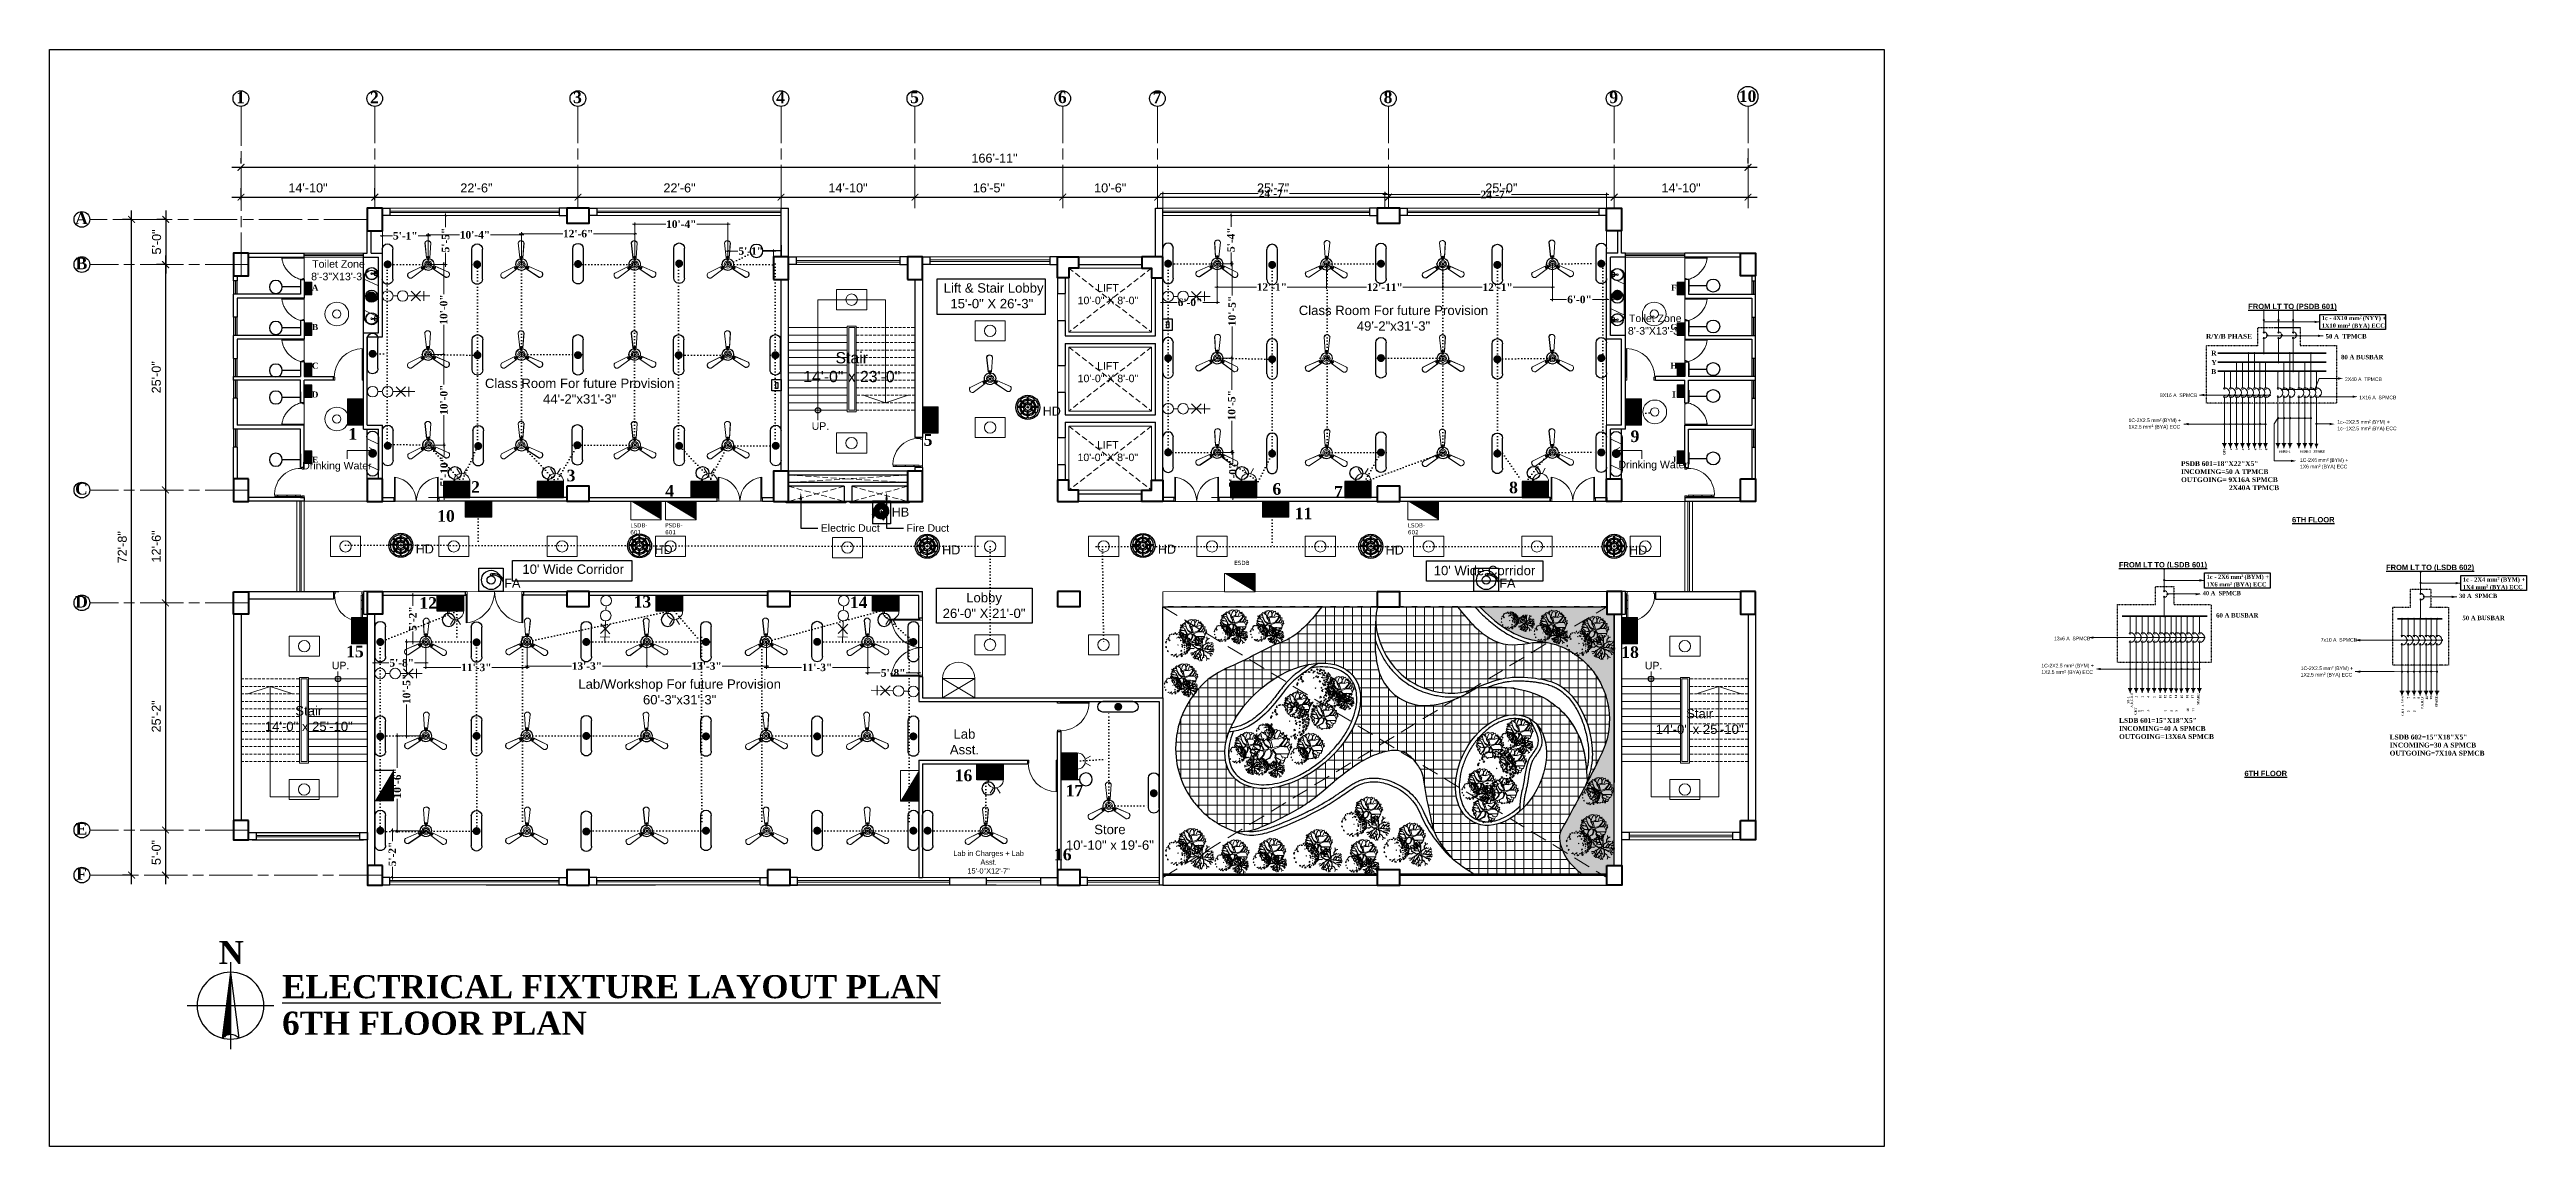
# Model space of a CAD drawing. Header units: inches. Extents: x -12 to 20935469, y -1604 to 24729220.
# Drawn here: x 20823799 to 20827092, y 24649254 to 24650712 of the extents above; entities that cross this region are included whole.
import ezdxf
from ezdxf import colors
from ezdxf.entities.mleader import LeaderData, LeaderLine
from ezdxf.math import Vec2, Vec3

# ---------------------------------------------------------------- set-up
doc = ezdxf.new("R2010")
doc.units = ezdxf.units.IN
doc.header["$LTSCALE"] = 0.03
doc.header["$MEASUREMENT"] = 0
doc.header["$PDMODE"] = 32
doc.header["$PDSIZE"] = 15
for name, pattern in [('ACAD_ISO02W100', [15, 12, -3]), ('ACAD_ISO03W100', [30, 12, -18]), ('ACAD_ISO08W100', [36, 24, -3, 6, -3]), ('DASHDOT', [1, 0.5, -0.25, 0, -0.25]), ('DASHDOTX2', [2, 1, -0.5, 0, -0.5]), ('DASHED2', [0.375, 0.25, -0.125]), ('DOT', [0.25, 0, -0.25])]:
    doc.linetypes.add(name, pattern=pattern)
for name, color, linetype, lineweight in [('0-elect.fixture-3 fan', 200, 'Continuous', 20), ('2', 7, 'Continuous', 9), ('CIRCUIT', 7, 'Continuous', 0), ('CKT-CABLE', 3, 'Continuous', 9), ('CL BOX', 90, 'ACAD_ISO02W100', 0), ('column', 1, 'Continuous', 40), ('Dim Line', 252, 'Continuous', 13), ('dimension', 250, 'Continuous', 0), ('Dimiention', 75, 'Continuous', 18), ('Door', 7, 'Continuous', 18), ('Dot', 253, 'Continuous', 0), ('E-CF', 4, 'Continuous', 30), ('ELECT', 8, 'Continuous', 0), ('Gas', 21, 'Continuous', 5), ('Glass Line', 252, 'Continuous', 9), ('green_.25', 82, 'Continuous', 0), ('Grid Line', 252, 'Continuous', 18), ('Hatch', 253, 'Continuous', 15), ('hatch-1', 253, 'Continuous', 5), ('ILLUSTR-TREE', 74, 'Continuous', 0), ('line', 7, 'Continuous', 9), ('Main Wall', 7, 'Continuous', 30), ('Power pts', 6, 'DASHDOTX2', 25), ('RAIL', 23, 'Continuous', 13), ('SB', 1, 'DASHDOT', 30), ('STAIR', 46, 'Continuous', 15), ('TOILET FIXTURE', 142, 'Continuous', 5), ('TU TEXT', 251, 'Continuous', 13), ('wind.', 150, 'Continuous', 20)]:
    doc.layers.add(name, color=color, linetype=linetype, lineweight=lineweight)
for name, color, linetype in [('AC TEXT', 151, 'DOT'), ('BL TEXT', 7, 'Continuous'), ('DIM TEXT 2025', 7, 'Continuous'), ('ELECTRICAL FITTINGS', 130, 'Continuous'), ('FDB', 5, 'Continuous'), ('fire alarm', 10, 'Continuous'), ('FUR', 251, 'Continuous'), ('GUTLI', 7, 'Continuous'), ('H', 154, 'Continuous'), ('heat detactor', 8, 'Continuous'), ('QP TEX', 7, 'Continuous'), ('SB TEXT', 215, 'DOT'), ('SSDB TXT', 7, 'Continuous'), ('TEXT', 7, 'Continuous'), ('w', 188, 'DOT')]:
    doc.layers.add(name, color=color, linetype=linetype)
doc.styles.add('2', font='swisscl.ttf')
doc.styles.add('ATTR', font='romans.shx', dxfattribs={"width": 0.8, "height": 0.7})
doc.styles.add('MtXpl_Swis721_Lt_BT', font='swissl.ttf')
doc.styles.add('RomanS', font='arial.ttf', dxfattribs={"height": 12})
doc.styles.get("Standard").update_dxf_attribs({"font": 'timesbd.ttf'})
doc.dimstyles.new('Aec_Arch_I', dxfattribs={"dimscale": 96, "dimtxt": 12, "dimasz": 0.09375, "dimexe": 0.125, "dimexo": 0.125, "dimgap": 0.0625, "dimtad": 1, "dimdec": 0, "dimzin": 3, "dimdsep": 46, "dimlunit": 4, "dimtxsty": 'RomanS', "dimblk1": 'ARCHTICK', "dimblk2": 'ARCHTICK', "dimsah": 1, "dimcen": 0.09375, "dimdle": 0.125, "dimadec": 0, "dimazin": 0, "dimtfac": 0.75, "dimtdec": 0, "dimtmove": 2, "dimatfit": 3, "dimldrblk": 'ARCHTICK', "dimfxl": 1, "dimfrac": 1, "dimtolj": 1, "dimtzin": 0, "dimarcsym": 0})
doc.dimstyles.new('arch grid', dxfattribs={"dimtxt": 250, "dimasz": 100, "dimexe": 10, "dimexo": 10, "dimgap": 0.09, "dimtad": 0, "dimdec": 0, "dimzin": 0, "dimdsep": 46, "dimtxsty": 'Standard', "dimblk": 'DOT', "dimcen": 50, "dimdle": 50, "dimclrd": 256, "dimclre": 256, "dimadec": 0, "dimazin": 0, "dimtfac": 1, "dimtdec": 0, "dimtofl": 0, "dimtmove": 0, "dimatfit": 3, "dimldrblk": 'DOT', "dimfxl": 200, "dimfxlon": 1, "dimtolj": 1, "dimtzin": 0, "dimlwd": -1, "dimlwe": -1, "dimarcsym": 1})
doc.dimstyles.new('Standard 8', dxfattribs={"dimtxt": 7, "dimasz": 2, "dimexe": 2, "dimexo": 2, "dimgap": 2, "dimtad": 0, "dimdec": 0, "dimzin": 3, "dimdsep": 46, "dimlunit": 4, "dimtxsty": 'Standard', "dimblk": 'OBLIQUE', "dimcen": 3, "dimdle": 3, "dimclrd": 256, "dimclre": 256, "dimclrt": 256, "dimadec": 0, "dimazin": 0, "dimtfac": 1, "dimtdec": 0, "dimtix": 1, "dimtofl": 0, "dimtmove": 0, "dimatfit": 0, "dimldrblk": 'OBLIQUE', "dimfxl": 1, "dimtolj": 1, "dimtzin": 0, "dimlwd": -1, "dimlwe": -1, "dimarcsym": 0})

msp = doc.modelspace()

# ---------------------------------------------------------------- texts
msp.add_text('N', height=30.7).set_placement((20824024.2, 24649496.3, 0))
at = {"insert": (20824108.6, 24649481.6, 0), "char_height": 30.731, "width": 958.24, "attachment_point": 1, "line_spacing_factor": 0.947396}
msp.add_mtext('{\\LELECTRICAL FIXTURE LAYOUT PLAN \\P}6TH FLOOR PLAN', dxfattribs=at)
at = {"layer": 'FDB', "color": 3, "char_height": 7.15, "width": 320.294, "attachment_point": 1}
for s, insert in [('{\\fArial|b1|i0|c0|p34;\\LFROM LT TO (PSDB 601)}', (20826722.3, 24650374.3)), ('{\\fArial|b1|i0|c0|p34;\\L6TH FLOOR}', (20826780.5, 24650090.7)), ('{\\fArial|b1|i0|c0|p34;\\LFROM LT TO (LSDB 601)}', (20826550.4, 24650030.8)), ('{\\fArial|b1|i0|c0|p34;\\LFROM LT TO (LSDB 602)}', (20826905.5, 24650027.3)), ('{\\fArial|b1|i0|c0|p34;\\L6TH FLOOR}', (20826717.3, 24649753.3))]:
    msp.add_mtext(s, dxfattribs=dict(at, insert=insert))
at = {"layer": 'SB TEXT', "width": 227.458, "attachment_point": 8, "rotation": 0}
for s, insert, char_height in [('\\A1;A', (20824152.4, 24650391.6), 8), ('\\A1;F', (20825958.8, 24650391.6), 8), ('\\A1;B', (20824152.4, 24650339.3), 8), ('\\A1;G', (20825958.8, 24650339.3), 8), ('\\A1;C', (20824152.4, 24650287.8), 8), ('\\A1;H', (20825958.8, 24650287.8), 8), ('\\A1;D', (20824152.4, 24650249.6), 8), ('\\A1;I', (20825958.8, 24650249.6), 8), ('\\A1;1', (20824202.5, 24650193.5), 15.44), ('\\A1;5', (20824967.2, 24650185.2), 15.44), ('\\A1;9', (20825907, 24650190.1), 15.44), ('\\A1;E', (20824152.4, 24650162.8), 8), ('\\A1;J', (20825958.8, 24650162.8), 8), ('\\A1;2', (20824365.6, 24650122.9), 15.44), ('\\A1;3', (20824492.6, 24650137.9), 15.44), ('\\A1;4', (20824623.7, 24650117.7), 15.44), ('\\A1;6', (20825430.9, 24650120.1), 15.44), ('\\A1;7', (20825512.8, 24650116.5), 15.44), ('\\A1;8', (20825745.5, 24650122), 15.44), ('\\A1;10', (20824326.4, 24650084.1), 15.44), ('\\A1;11', (20825466.4, 24650087.7), 15.44), ('\\A1;12', (20824302.7, 24649968.7), 15.44), ('\\A1;13', (20824587.5, 24649970.1), 15.44), ('\\A1;14', (20824875, 24649969.5), 15.44), ('\\A1;15', (20824205.3, 24649903.9), 15.44), ('\\A1;18', (20825900.5, 24649903.1), 15.44), ('\\A1;16', (20825014.4, 24649739.2), 15.44), ('\\A1;17', (20825161.9, 24649719.1), 15.44), ('\\A1;16', (20825146.4, 24649634.1), 15.44)]:
    msp.add_mtext(s, dxfattribs=dict(at, insert=insert, char_height=char_height))
at = {"layer": 'TEXT', "style": 'MtXpl_Swis721_Lt_BT'}
for s, p in [('13x6 A  SPMCB', (20826464.1, 24649926.8)), ('7x10 A  SPMCB', (20826818.7, 24649925))]:
    msp.add_text(s, height=4.786, dxfattribs=at).set_placement(p)
at = {"layer": 'TEXT', "color": 30, "lineweight": 5, "ltscale": 20, "attachment_point": 2, "style": '2'}
for s, width, gutter_width, insert, char_height in [('{\\fArial|b0|i0|c0|p34;\\C0;Toilet Zone\\P8\'-3"X13\'-3"}', 104.76, 0.5, (20824183.5, 24650432.2), 10), ('\\pxsm1,qc;{\\fArial|b0|i0|c0|p34;\\C0; Lift & Stair Lobby\\P15\'-0" X 26\'-3" }', 179.576, 0.75, (20825052, 24650401.5), 12.476), ('\\pxsm1;{\\fArial|b0|i0|c0|p34;\\C0;LIFT\\P10\'-0" X 8\'-0" }', 235.592, 0.75, (20825206.4, 24650400.3), 10), ('\\pxsm1;{\\fArial|b0|i0|c0|p34;\\C0;Class Room For future Provision\\P49\'-2"x31\'-3"}', 289.483, 0.5, (20825586, 24650371.7), 12.476), ('{\\fArial|b0|i0|c0|p34;\\C0;Toilet Zone\\P8\'-3"X13\'-3"}', 104.76, 0.5, (20825934, 24650359.9), 10), ('\\pxsm1;{\\fArial|b0|i0|c0|p34;\\C0;Stair\\P14\'-0" x 23\'-0"  }', 191.63, 0.282, (20824865.8, 24650310), 15), ('\\pxsm1;{\\fArial|b0|i0|c0|p34;\\C0;LIFT\\P10\'-0" X 8\'-0" }', 235.592, 0.75, (20825206.4, 24650296.6), 10), ('\\pxsm1;{\\fArial|b0|i0|c0|p34;\\C0;Class Room For future Provision\\P44\'-2"x31\'-3"}', 289.483, 0.5, (20824504.1, 24650274.7), 12.476), ('{\\fArial|b0|i0|c0|p34;\\C0;UP.}', 104.76, 0.5, (20824824.2, 24650216.6), 10), ('\\pxsm1;{\\fArial|b0|i0|c0|p34;\\C0;Drinking Water }', 88.563, 0.282, (20824181.4, 24650164), 10), ('\\pxsm1;{\\fArial|b0|i0|c0|p34;\\C0;Drinking Water }', 88.563, 0.282, (20824181.4, 24650164), 10), ('\\pxsm1;{\\fArial|b0|i0|c0|p34;\\C0;LIFT\\P10\'-0" X 8\'-0" }', 235.592, 0.75, (20825206.2, 24650191.7), 10), ('\\pxsm1;{\\fArial|b0|i0|c0|p34;\\C0;Drinking Water }', 88.563, 0.282, (20825931.3, 24650165.4), 10), ("\\pxsm1,qc;{\\fArial|b0|i0|c0|p34;\\C0;10' Wide Corridor}", 227.89, 0.75, (20824495.5, 24650027.6), 12.476), ("\\pxsm1,qc;{\\fArial|b0|i0|c0|p34;\\C0;10' Wide Corridor}", 227.89, 0.75, (20825707, 24650025.8), 12.476), ('\\pxsm1,qc;{\\fArial|b0|i0|c0|p34;\\C0;Lobby\\P26\'-0" X 21\'-0" }', 146.388, 0.75, (20825041.7, 24649989.7), 12.476), ('{\\fArial|b0|i0|c0|p34;\\C0;UP.}', 104.76, 0.5, (20824186.3, 24649898.3), 10), ('{\\fArial|b0|i0|c0|p34;\\C0;UP.}', 104.76, 0.5, (20825931.8, 24649898.2), 10), ('\\pxsm1;{\\fArial|b0|i0|c0|p34;\\C0;Lab/Workshop For future Provision\\P60\'-3"x31\'-3"}', 289.483, 0.5, (20824637, 24649874.8), 12.476), ('\\pxsm1;{\\fArial|b0|i0|c0|p34;\\C0;Stair\\P14\'-0" x 25\'-10"  }', 189.364, 0.282, (20824144, 24649839.3), 12.476), ('\\pxsm1,t7;{\\fArial|b0|i0|c0|p34;\\C0;Stair\\P\\ptz;14\'-0" x 25\'-10"  }', 178.795, 0.282, (20825992.9, 24649835.5), 12.476), ('{\\fArial|b0|i0|c0|p34;\\C0;Lab Asst. }', 49.47, 0.5, (20825015.6, 24649808.4), 12.476), ('\\pxsm1;{\\fArial|b0|i0|c0|p34;\\C0;Store\\P10\'-10" x 19\'-6" }', 269.435, 0.75, (20825209, 24649681.5), 12.476), ('{\\fArial|b0|i0|c0|p34;\\C0;Lab in Charges + Lab Asst. \\P15\'-0"X12\'-7"}', 104.76, 0.5, (20825047.7, 24649647), 7)]:
    msp.add_mtext_dynamic_manual_height_columns(s, width=width, gutter_width=gutter_width, heights=[0], dxfattribs=dict(at, insert=insert, char_height=char_height))
at = {"layer": 'TEXT', "color": 0, "char_height": 5.571, "width": 251.33, "attachment_point": 1}
for s, insert in [('1c - 4X10 mm{\\H1.0833x;²\\fMS Shell Dlg 2|b0|i0|c0|p0;\\H0.65385x; }(NYY) +\\P1X10 mm{\\H1.0833x;²} (BYA) ECC', (20826820, 24650358.5)), ('1c - 2X6 mm{\\H1.0833x;²\\fMS Shell Dlg 2|b0|i0|c0|p0;\\H0.65385x; }(BYM) +\\P1X6 mm{\\H1.0833x;²} (BYA) ECC', (20826667, 24650014.4)), ('1c - 2X4 mm{\\H1.0833x;²\\fMS Shell Dlg 2|b0|i0|c0|p0;\\H0.65385x; }(BYM) +\\P1X4 mm{\\H1.0833x;²} (BYA) ECC', (20827007.6, 24650010.8)), ('40 A  SPMCB', (20826661.8, 24649992.2)), ('30 A  SPMCB', (20827002.5, 24649988.6))]:
    msp.add_mtext(s, dxfattribs=dict(at, insert=insert))
at = {"layer": 'TEXT', "attachment_point": 1}
for s, insert, char_height, width in [('R/Y/B PHASE', (20826666.1, 24650334.2), 6.414, 63786.51), ('50 A  TPMCB', (20826825.2, 24650333.9), 5.865, 63786.51), ('R', (20826673.1, 24650311.8), 6.41, 63786.51), ('Y', (20826673.3, 24650299.4), 6.41, 63786.51), ('80 A BUSBAR', (20826845.7, 24650306.3), 5.865, 63786.51), ('B', (20826673.1, 24650287.3), 6.41, 63786.51), ('{\\fSwis721 Lt BT|b0|i0|c0|p34;2X40 A  TPMCB\\P\\H1.00001x;\\C0;\\P\\fArial|b0|i0|c0|p34;\\H0.8571x;\\C256;          }', (20826850.9, 24650276.3), 4.786, 76.393), ('{\\fSwis721 Lt BT|b0|i0|c0|p34;8X16 A  SPMCB\\P\\H1.00001x;\\C0;\\P\\fArial|b0|i0|c0|p34;\\H0.8571x;\\C256;          }', (20826605, 24650255.1), 4.786, 76.393), ('{\\fSwis721 Lt BT|b0|i0|c0|p34;1X16 A  SPMCB\\P\\H1.00001x;\\C0;\\P\\fArial|b0|i0|c0|p34;\\H0.8571x;\\C256;          }', (20826869.8, 24650252), 4.786, 76.393), ('{\\fSwis721 Lt BT|b0|i0|c0|p34;\\C0;1C-2X2.5 mm\\H1.0833x;²\\fMS Shell Dlg 2|b0|i0|c0|p0;\\H0.65385x; \\fSwis721 Lt BT|b0|i0|c0|p34;\\H1.4118x;(BYM) +\\P1X2.5 mm\\H1.0833x;²\\H0.92311x; (BYA) ECC\\P\\fArial|b0|i0|c0|p34;\\H0.8571x;\\C256;          }', (20826563.2, 24650222.1), 4.7862, 76.393), ('{\\fSwis721 Lt BT|b0|i0|c0|p34;\\C0;1c--2X2.5 mm\\H1.0833x;²\\fMS Shell Dlg 2|b0|i0|c0|p0;\\H0.65385x; (\\fSwis721 Lt BT|b0|i0|c0|p34;\\H1.4118x;BYM) +\\H1.00001x;\\P\\H0.99999x;1c--1X2.5 mm\\H1.0833x;²\\fMS Shell Dlg 2|b0|i0|c0|p0;\\H0.65385x; (\\fSwis721 Lt BT|b0|i0|c0|p34;\\H1.4118x;BYA) ECC\\H1.00001x;\\P\\P\\fArial|b0|i0|c0|p34;\\H0.8571x;\\C256;          }', (20826840.7, 24650219.9), 4.7862, 99.12), ('PSDB 601=18"X22"X5"\\PINCOMING=50 A TPMCB\\POUTGOING= 9X16A SPMCB\\P                          2X40A TPMCB', (20826633, 24650164.9), 6.414, 63786.51), ('SSDB-1{\\H0.8571x;          }', (20826763, 24650179.4), 3, 6.61), ('SSDB-2{\\H0.8571x;          }', (20826790.8, 24650179.4), 3, 6.61), ('{\\fSwis721 Lt BT|b0|i0|c0|p34;\\C0;1C-2X6 mm\\H1.0833x;²\\fMS Shell Dlg 2|b0|i0|c0|p0;\\H0.65385x; \\fSwis721 Lt BT|b0|i0|c0|p34;\\H1.4118x;(BYM) +\\P1X6 mm\\H1.0833x;²\\H0.92311x; (BYA) ECC\\P\\fArial|b0|i0|c0|p34;\\H0.8571x;\\C256;          }', (20826791.1, 24650169.2), 4.7862, 76.393), ('SPARE{\\H0.8571x;          }', (20826809.2, 24650179.3), 3, 6.61), ('60 A BUSBAR', (20826679.6, 24649962.9), 5.865, 63786.51), ('50 A BUSBAR', (20827007, 24649959.4), 5.865, 63786.51), ('{\\fSwis721 Lt BT|b0|i0|c0|p34;\\C0;1C-2X2.5 mm\\H1.0833x;²\\fMS Shell Dlg 2|b0|i0|c0|p0;\\H0.65385x; \\fSwis721 Lt BT|b0|i0|c0|p34;\\H1.4118x;(BYM) +\\P1X2.5 mm\\H1.0833x;²\\H0.92311x; (BYA) ECC\\P\\fArial|b0|i0|c0|p34;\\H0.8571x;\\C256;          }', (20826447.3, 24649895.9), 4.7862, 76.393), ('{\\fSwis721 Lt BT|b0|i0|c0|p34;\\C0;1C-2X2.5 mm\\H1.0833x;²\\fMS Shell Dlg 2|b0|i0|c0|p0;\\H0.65385x; \\fSwis721 Lt BT|b0|i0|c0|p34;\\H1.4118x;(BYM) +\\P1X2.5 mm\\H1.0833x;²\\H0.92311x; (BYA) ECC\\P\\fArial|b0|i0|c0|p34;\\H0.8571x;\\C256;          }', (20826792.1, 24649892.4), 4.7862, 76.393), ('LSDB 601=15"X18"X5"\\PINCOMING=40 A SPMCB\\POUTGOING=13X6A SPMCB\\P                    ', (20826550.6, 24649823.4), 6.414, 63786.51), ('LSDB 602=15"X18"X5"\\PINCOMING=30 A SPMCB\\POUTGOING=7X10A SPMCB\\P                    ', (20826910.3, 24649801.3), 6.414, 63786.51)]:
    msp.add_mtext(s, dxfattribs=dict(at, insert=insert, char_height=char_height, width=width))
at = {"layer": 'TEXT', "char_height": 3, "width": 6.61, "attachment_point": 1, "rotation": 90}
for s, insert in [('\\pxqc;QP1\\P{\\H0.8571x;        }', (20826688.8, 24650174.3)), ('2{\\H0.8571x;          }', (20826697.9, 24650179.4)), ('3{\\H0.8571x;      }', (20826705.8, 24650179.4)), ('4{\\H0.8571x;       }', (20826713.8, 24650179.4)), ('5{\\H0.8571x;       }', (20826721.8, 24650179.4)), ('6{\\H0.8571x;         }', (20826730.2, 24650179.4)), ('7{\\H0.8571x;         }', (20826737.4, 24650179.4)), ('8{\\H0.8571x;         }', (20826744.8, 24650179.4)), ('\\pxqc;CKT\\P1{\\H0.8571x;         }', (20826570.8, 24649829.4)), ('\\pxqc;2{\\H0.8571x;\\P          }', (20826571.7, 24649848.3)), ('2{\\H0.8571x;  }', (20826579.9, 24649832.1)), ('3{\\H0.8571x;    }', (20826580.1, 24649850.6)), ('\\pxqc;4{\\H0.8571x; \\P       }', (20826587.9, 24649848.3)), ('3{\\H0.8571x;        }', (20826587.9, 24649832.3)), ('\\pxqc;5{\\H0.8571x; \\P       }', (20826596, 24649848.2)), ('10{\\H0.8571x;     }', (20826603.7, 24649849.7)), ('12', (20826610.4, 24649849.7)), ('7', (20826611.3, 24649832.1)), ('13', (20826617.6, 24649849.7)), ('8', (20826618.9, 24649832.1)), ('14', (20826624.7, 24649849.7)), ('9', (20826625.2, 24649832.1)), ('15', (20826632.5, 24649849.7)), ('16', (20826639.7, 24649849.7)), ('10', (20826640.5, 24649832.1)), ('17', (20826646.8, 24649849.7)), ('11', (20826647.7, 24649832.1)), ('SPARE {\\H0.8571x;    }', (20826654.1, 24649841)), ('CKT=4{\\H0.8571x;         }', (20826926.1, 24649826.5)), ('5{\\H0.8571x;  }', (20826933.7, 24649831.1)), ('7{\\H0.8571x;        }', (20826934, 24649849.4)), ('8{\\H0.8571x;       }', (20826941.6, 24649849.4)), ('6{\\H0.8571x;      }', (20826941.7, 24649831.2)), ('\\pxqr;9{\\H0.8571x;\\PF,G,H,I,J        }', (20826947.5, 24649845.1)), ('11{\\H0.8571x;       }', (20826958.2, 24649847.9)), ('18{\\H0.8571x;    }', (20826963.8, 24649847.9)), ('SPARE {\\H0.8571x;    }', (20826971.1, 24649837.7))]:
    msp.add_mtext(s, dxfattribs=dict(at, insert=insert))
at = {"layer": 'TEXT', "char_height": 3, "attachment_point": 1, "rotation": 90}
for s, width, insert in [('\\pxqc;{\\fVerdana|b0|i0|c0|p34;SB-1\\PA,B,C,D,E}', 14.853, (20826561.1, 24649839.8)), ('{\\fVerdana|b0|i0|c0|p34;SB-6}', 68.891, (20826925.6, 24649843))]:
    msp.add_mtext_dynamic_manual_height_columns(s, width=width, gutter_width=0.0767, heights=[0], dxfattribs=dict(at, insert=insert))
at = {"layer": 'TU TEXT', "color": 5, "ltscale": 50, "char_height": 5, "attachment_point": 1}
for s, insert in [('{\\fVerdana|b0|i0|c0|p34;\\H1.1x;\\C256;LSDB-\\P601}', (20824571.4, 24650082.4)), ('{\\fVerdana|b0|i0|c0|p34;\\H1.1x;\\C256;PSDB-\\P601}', (20824617.7, 24650082.4)), ('{\\fVerdana|b0|i0|c0|p34;\\H1.1x;\\C256;LSDB-\\P602}', (20825605.1, 24650082.4)), ('{\\fVerdana|b0|i0|c0|p34;\\H1.1x;\\C256;ESDB}', (20825374.1, 24650032.5))]:
    msp.add_mtext_dynamic_manual_height_columns(s, width=10.038, gutter_width=0.0112, heights=[0], dxfattribs=dict(at, insert=insert))

# ---------------------------------------------------------------- blocks, each defined once
blk = doc.blocks.new('A$C36295410')
at = {"layer": 'Door'}
for p, q in [((1, 5), (0, 5)), ((1, 4), (1, 32)), ((2, 4), (1, 4)), ((2, 0), (2, 32)), ((58, 0), (58, 32)), ((58, 4), (59, 4)), ((59, 4), (59, 32)), ((59, 5), (60, 5)), ((2, 0), (0, 0)), ((58, 0), (60, 0))]:
    blk.add_line(p, q, dxfattribs=at)
for centre, start, end in [((-2.5, -0.3), 0.5906, 83.7783), ((62.5, -0.3), 96.2217, 179.4094)]:
    blk.add_arc(centre, 32.5, start, end, dxfattribs=at)
blk = doc.blocks.new('Door_45')
at = {"layer": 'Door'}
for p, q in [((1.5, 5), (1.5, 44)), ((1.5, 40), (2.2, 40)), ((2.2, 40), (2.2, 39.5)), ((2.2, 39.5), (2.7, 39.5)), ((2.7, 39.5), (2.7, 40)), ((2.7, 40), (3.5, 40)), ((3.5, 44), (3.5, 5)), ((0, 0), (0, 5)), ((0, 5), (1.5, 5)), ((1.5, 25.8), (2.2, 25.8)), ((1.5, 12.6), (2.2, 12.6)), ((3.5, 5), (1.5, 5)), ((1.5, 5), (1.5, 3)), ((1.5, 3), (2.5, 3)), ((2.2, 25.8), (2.2, 25.3)), ((2.2, 25.3), (2.7, 25.3)), ((2.2, 12.6), (2.2, 13.1)), ((2.2, 13.1), (2.7, 13.1)), ((2.5, 3), (2.5, 0)), ((2.7, 25.8), (3.5, 25.8)), ((2.7, 25.3), (2.7, 25.8)), ((2.7, 13.1), (2.7, 12.6)), ((2.7, 12.6), (3.5, 12.6)), ((42.5, 3), (42.5, 0)), ((43.5, 3), (42.5, 3)), ((45, 5), (43.5, 5)), ((43.5, 5), (43.5, 3)), ((45, 0), (45, 5)), ((2.5, 0), (0, 0)), ((42.5, 0), (45, 0))]:
    blk.add_line(p, q, dxfattribs=at)
blk.add_arc((4.7, 5.3), 38.8, 359.6233, 94.6685, dxfattribs=at)
blk = doc.blocks.new('sssss-flat-876')
at = {"layer": 'Door', "linetype": 'Continuous', "ltscale": 3}
blk.add_line((3666.5, 84027.2), (3666.5, 84055.7), dxfattribs=at)
at = {"layer": 'Door', "linetype": 'Continuous', "ltscale": 3, "extrusion": (-7.21527e-09, -3.35624e-18, 1), "elevation": 0}
for points in [[(3666.5, 84057.2), (3666.5, 84055.7), (3668.4, 84055.7), (3668.4, 84056.5), (3670.2, 84056.5), (3670.2, 84057.2)], [(3668.4, 84055.7), (3696.2, 84055.7), (3696.2, 84056.5), (3668.4, 84056.5)]]:
    blk.add_lwpolyline(points, close=True, dxfattribs=at)
at = {"layer": 'Door', "linetype": 'Continuous', "ltscale": 3, "flags": 128}
blk.add_lwpolyline([(3670.2, 84027.2, 0.04096), (3675.5, 84028.9, 0.082496), (3684.9, 84034.8, 0.052187), (3689.7, 84040, 0.043988), (3692.9, 84045, 0.036571), (3694.8, 84049.6, 0.034751), (3695.9, 84054.2, 0.011435), (3696.2, 84055.7)], format="xyb", dxfattribs=at)
at = {"layer": 'Door', "linetype": 'Continuous', "ltscale": 3}
blk.add_lwpolyline([(3666.5, 84027.2), (3666.5, 84028.7), (3668.4, 84028.7), (3668.4, 84027.9), (3670.2, 84027.9), (3670.2, 84027.2)], close=True, dxfattribs=at)
blk = doc.blocks.new('7-flat-72')
at = {"layer": 'Glass Line', "color": 8, "ltscale": 20}
for p, q in [((-64476.6, 376959.4), (-64476.6, 376966.6)), ((-64475.5, 376966.6), (-64476.6, 376966.6)), ((-64475.5, 376959.4), (-64475.5, 376966.6)), ((-64478.7, 376960.5), (-64480.3, 376960.5)), ((-64480.3, 376959.5), (-64480.3, 376960.5)), ((-64480.3, 376959.5), (-64480.3, 376960.5)), ((-64478.7, 376959.5), (-64480.3, 376959.5)), ((-64480.3, 376959.1), (-64480.3, 376959.4)), ((-64478.7, 376959.4), (-64480.3, 376959.4)), ((-64478.7, 376959.1), (-64480.3, 376959.1)), ((-64480.2, 376959.4), (-64480.2, 376959.5)), ((-64480.1, 376959.5), (-64480.1, 376960.5)), ((-64479.9, 376959.5), (-64479.9, 376960.5)), ((-64479.5, 376959.5), (-64479.5, 376960.5)), ((-64479.1, 376959.5), (-64479.1, 376960.5)), ((-64478.9, 376959.5), (-64478.9, 376960.5)), ((-64478.9, 376959.4), (-64478.9, 376959.5)), ((-64478.8, 376959.5), (-64478.8, 376960.5)), ((-64478.7, 376959.5), (-64478.7, 376960.5)), ((-64478.7, 376959.1), (-64478.7, 376959.4)), ((-64475.1, 376959.4), (-64476.9, 376959.4)), ((-64476.9, 376959.1), (-64476.9, 376959.4)), ((-64475.1, 376959.1), (-64476.9, 376959.1)), ((-64475.1, 376959.1), (-64475.1, 376959.4)), ((-64473.3, 376960.5), (-64471.7, 376960.5)), ((-64473.3, 376959.5), (-64473.3, 376960.5)), ((-64473.3, 376959.5), (-64473.3, 376960.5)), ((-64473.3, 376959.5), (-64471.7, 376959.5)), ((-64473.3, 376959.1), (-64473.3, 376959.4)), ((-64473.3, 376959.4), (-64471.7, 376959.4)), ((-64473.3, 376959.1), (-64471.7, 376959.1)), ((-64473.1, 376959.5), (-64473.1, 376960.5)), ((-64473.1, 376959.4), (-64473.1, 376959.5)), ((-64472.9, 376959.5), (-64472.9, 376960.5)), ((-64472.5, 376959.5), (-64472.5, 376960.5)), ((-64472.1, 376959.5), (-64472.1, 376960.5)), ((-64471.9, 376959.5), (-64471.9, 376960.5)), ((-64471.9, 376959.4), (-64471.9, 376959.5)), ((-64471.8, 376959.5), (-64471.8, 376960.5)), ((-64471.7, 376959.5), (-64471.7, 376960.5)), ((-64471.7, 376959.1), (-64471.7, 376959.4))]:
    blk.add_line(p, q, dxfattribs=at)
blk.add_circle((-64476, 376968.4, 0), 1.08, dxfattribs=at)
for radius, start, end in [(8.1, 273.8334, 266.1883), (7.55, 274.115, 265.9068)]:
    blk.add_arc((-64476, 376968.4, 0), radius, start, end, dxfattribs=at)
blk = doc.blocks.new('SFSFSFS-flat-72')
at = {"layer": 'TOILET FIXTURE', "ltscale": 0.2}
blk.add_lwpolyline([(-3918.5, -3608.1), (-3918.5, -3602.7), (-3923.9, -3602.7), (-3923.9, -3608.1)], close=True, dxfattribs=at)
at = {"layer": 'TOILET FIXTURE', "ltscale": 20}
blk.add_blockref('7-flat-72', (60554.8, -380567.2), dxfattribs=at)
blk = doc.blocks.new('$D40')
at = {"layer": 'Door'}
for p, q in [((1, 4), (1, 42)), ((2, 0), (2, 42)), ((1, 5), (0, 5)), ((2, 0), (0, 0)), ((2, 4), (1, 4)), ((39, 4), (38, 4)), ((38, 4), (38, 0)), ((40, 0), (38, 0)), ((40, 5), (39, 5)), ((39, 5), (39, 4))]:
    blk.add_line(p, q, dxfattribs=at)
blk.add_arc((1, 4), 38, 0, 90, dxfattribs=at)
blk = doc.blocks.new('GRN1')
at = {"layer": 'ILLUSTR-TREE', "true_color": 0x30441d}
h = blk.add_hatch(color=89, dxfattribs=at)
h.paths.add_polyline_path([(0.257, -0.053), (0.26, -0.069), (0.273, -0.069), (0.282, -0.057), (0.27, -0.059)])
h.paths.add_polyline_path([(0.241, -0.082), (0.231, -0.093), (0.236, -0.114), (0.247, -0.101)])
h.paths.add_polyline_path([(0.19, 0.215), (0.185, 0.206), (0.191, 0.2), (0.208, 0.202)])
h.paths.add_polyline_path([(0.193, 0.185), (0.185, 0.173), (0.196, 0.164), (0.213, 0.164), (0.196, 0.171)])
h.paths.add_polyline_path([(0.186, 0.105), (0.201, 0.103), (0.209, 0.114), (0.183, 0.133)])
h.paths.add_polyline_path([(0.26, 0.097), (0.265, 0.078), (0.285, 0.061), (0.277, 0.084)])
h.paths.add_polyline_path([(0.208, 0.08), (0.224, 0.055), (0.213, 0.038), (0.211, 0.055)])
h.paths.add_polyline_path([(0.252, -0.002), (0.254, -0.027), (0.224, -0.04), (0.242, -0.023)])
h.paths.add_polyline_path([(0.265, 0.025), (0.275, 0.013), (0.283, 0.019), (0.277, 0.036)])
h.paths.add_polyline_path([(0.237, 0.027), (0.236, 0.019), (0.223, 0.021), (0.224, 0.034)])
h.paths.add_polyline_path([(0.249, 0.076), (0.247, 0.059), (0.259, 0.051), (0.265, 0.061)])
h.paths.add_polyline_path([(0.209, 0.196), (0.208, 0.19), (0.219, 0.181), (0.232, 0.183)])
h.paths.add_polyline_path([(0.229, 0.126), (0.219, 0.135), (0.218, 0.143), (0.224, 0.15), (0.237, 0.141)])
h.paths.add_polyline_path([(0.237, 0.099), (0.227, 0.105), (0.218, 0.101), (0.219, 0.093), (0.232, 0.091)])
h.paths.add_polyline_path([(0.254, 0.128), (0.247, 0.12), (0.257, 0.112), (0.273, 0.122)])
h.paths.add_polyline_path([(0.196, -0.185), (0.2, -0.198), (0.231, -0.19)])
h.paths.add_polyline_path([(0.246, -0.137), (0.231, -0.145), (0.232, -0.166), (0.241, -0.154)])
h.paths.add_polyline_path([(0.04, 0.147), (0.039, 0.122), (0.073, 0.101), (0.081, 0.105), (0.053, 0.12), (0.068, 0.141)])
h.paths.add_polyline_path([(0.073, 0.278), (0.062, 0.272), (0.07, 0.263), (0.078, 0.267)])
h.paths.add_polyline_path([(-0.227, -0.088), (-0.223, -0.053), (-0.196, -0.038), (-0.211, -0.059)])
h.paths.add_polyline_path([(0.021, 0.253), (0.039, 0.24), (0.062, 0.248), (0.052, 0.257), (0.039, 0.253)])
h.paths.add_polyline_path([(-0.241, 0.099), (-0.224, 0.082), (-0.236, 0.069), (-0.259, 0.067), (-0.262, 0.082), (-0.252, 0.093)])
h.paths.add_polyline_path([(-0.232, 0.023), (-0.224, 0.015), (-0.214, 0.021)])
h.paths.add_polyline_path([(-0.131, 0.236), (-0.134, 0.223), (-0.123, 0.223), (-0.12, 0.232)])
h.paths.add_polyline_path([(-0.104, 0.23), (-0.106, 0.237), (-0.119, 0.247), (-0.095, 0.254), (-0.095, 0.233)])
h.paths.add_polyline_path([(-0.056, 0.24), (-0.059, 0.222), (-0.047, 0.222), (-0.038, 0.239)])
h.paths.add_polyline_path([(-0.077, 0.224), (-0.1, 0.198), (-0.085, 0.19), (-0.061, 0.198), (-0.066, 0.211), (-0.077, 0.21)])
h.paths.add_polyline_path([(-0.216, 0.044), (-0.213, 0.067), (-0.183, 0.088), (-0.19, 0.074)])
h.paths.add_polyline_path([(-0.142, 0.061), (-0.134, 0.084), (-0.117, 0.076), (-0.122, 0.061), (-0.131, 0.067)])
h.paths.add_polyline_path([(-0.181, 0.208), (-0.171, 0.19), (-0.158, 0.194), (-0.147, 0.21)])
h.paths.add_polyline_path([(-0.213, 0.153), (-0.187, 0.153), (-0.189, 0.166), (-0.175, 0.171), (-0.192, 0.186), (-0.197, 0.17)])
h.paths.add_polyline_path([(-0.15, 0.181), (-0.128, 0.185), (-0.118, 0.207), (-0.131, 0.206), (-0.137, 0.194)])
h.paths.add_polyline_path([(-0.154, 0.156), (-0.175, 0.135), (-0.15, 0.139)])
h.paths.add_polyline_path([(-0.104, 0.147), (-0.104, 0.137), (-0.099, 0.141)])
h.paths.add_polyline_path([(-0.203, 0.118), (-0.211, 0.112), (-0.204, 0.109)])
h.paths.add_polyline_path([(-0.021, 0.099), (-0.032, 0.086), (-0.048, 0.097), (-0.048, 0.105), (-0.032, 0.099), (-0.014, 0.109)])
h.paths.add_polyline_path([(0.019, 0.23), (0.001, 0.213), (0.004, 0.196), (0.024, 0.179), (0.04, 0.187), (0.021, 0.198), (0.034, 0.217)])
h.paths.add_polyline_path([(-0.029, 0.206), (-0.039, 0.19), (-0.021, 0.183), (-0.012, 0.19)])
h.paths.add_polyline_path([(-0.053, 0.158), (-0.065, 0.147), (-0.06, 0.143), (-0.048, 0.147)])
h.paths.add_polyline_path([(0.018, 0.294), (0.012, 0.274), (0.024, 0.267), (0.044, 0.272)])
h.paths.add_polyline_path([(-0.044, 0.278), (-0.025, 0.259), (-0.017, 0.27), (-0.004, 0.263), (-0.006, 0.286), (-0.021, 0.278)])
h.paths.add_polyline_path([(-0.081, 0.244), (-0.069, 0.271), (-0.051, 0.27), (-0.056, 0.254), (-0.065, 0.26), (-0.069, 0.25), (-0.065, 0.245)])
h.paths.add_polyline_path([(0.004, 0.002), (-0.004, -0.002), (0.001, -0.006), (0.007, -0.004)])
h.paths.add_polyline_path([(0.004, 0.088), (0.011, 0.091), (0.016, 0.082), (0.004, 0.078)])
h.paths.add_polyline_path([(-0.002, 0.16), (-0.017, 0.147), (-0.009, 0.131), (0.002, 0.145)])
h.paths.add_polyline_path([(-0.006, 0.248), (-0.016, 0.236), (-0.009, 0.219), (-0.002, 0.227)])
h.paths.add_polyline_path([(0.062, 0.19), (0.055, 0.175), (0.06, 0.162), (0.062, 0.175)])
h.paths.add_polyline_path([(0.163, 0.234), (0.155, 0.225), (0.149, 0.211), (0.167, 0.221)])
h.paths.add_polyline_path([(0.155, 0.133), (0.149, 0.109), (0.159, 0.082), (0.167, 0.097), (0.155, 0.105)])
h.paths.add_polyline_path([(0.099, 0.074), (0.091, 0.061), (0.103, 0.051), (0.113, 0.055), (0.104, 0.063)])
h.paths.add_polyline_path([(0.157, -0.023), (0.149, -0.032), (0.155, -0.038)])
h.paths.add_polyline_path([(0.154, 0.032), (0.165, 0.019), (0.167, -0.004), (0.183, 0.013), (0.173, 0.044)])
h.paths.add_polyline_path([(0.103, 0.232), (0.068, 0.23), (0.073, 0.213), (0.096, 0.202), (0.101, 0.215), (0.093, 0.221)])
h.paths.add_polyline_path([(0.129, 0.227), (0.114, 0.217), (0.122, 0.208), (0.14, 0.215)])
h.paths.add_polyline_path([(0.086, 0.171), (0.091, 0.143), (0.078, 0.135), (0.096, 0.128), (0.103, 0.152)])
h.paths.add_polyline_path([(0.134, 0.183), (0.167, 0.192), (0.177, 0.211), (0.172, 0.171), (0.152, 0.168)])
h.paths.add_polyline_path([(0.126, 0.145), (0.114, 0.179), (0.132, 0.156)])
h.paths.add_polyline_path([(0.154, 0.164), (0.149, 0.15), (0.188, 0.152), (0.172, 0.166)])
h.paths.add_polyline_path([(0.114, 0.135), (0.108, 0.12), (0.117, 0.116), (0.126, 0.124)])
h.paths.add_polyline_path([(0.088, 0.255), (0.091, 0.261), (0.09, 0.278), (0.111, 0.265), (0.096, 0.251)])
h.paths.add_polyline_path([(0.114, 0.248), (0.142, 0.259), (0.154, 0.246), (0.139, 0.238), (0.137, 0.248), (0.127, 0.244), (0.126, 0.238)])
h.paths.add_polyline_path([(-0.252, -0.008), (-0.265, -0.002), (-0.27, -0.029), (-0.265, -0.036), (-0.242, -0.036), (-0.246, -0.029), (-0.259, -0.025)])
h.paths.add_polyline_path([(-0.254, -0.086), (-0.244, -0.088), (-0.242, -0.103), (-0.252, -0.101)])
h.paths.add_polyline_path([(0.055, -0.282), (0.039, -0.272), (0.048, -0.265), (0.052, -0.267), (0.068, -0.267), (0.068, -0.259), (0.085, -0.261), (0.078, -0.272)])
h.paths.add_polyline_path([(-0.132, -0.219), (-0.154, -0.223), (-0.142, -0.238), (-0.124, -0.234)])
h.paths.add_polyline_path([(-0.218, -0.16), (-0.224, -0.137), (-0.213, -0.12), (-0.208, -0.135), (-0.213, -0.143)])
h.paths.add_polyline_path([(-0.048, -0.278), (-0.062, -0.259), (-0.044, -0.259), (-0.032, -0.263)])
h.paths.add_polyline_path([(0.129, -0.2), (0.126, -0.206), (0.145, -0.225), (0.178, -0.215), (0.167, -0.204), (0.145, -0.211)])
h.paths.add_polyline_path([(0.119, -0.255), (0.132, -0.251), (0.119, -0.242)])
h.paths.add_polyline_path([(0.109, -0.175), (0.091, -0.192), (0.098, -0.202), (0.113, -0.194)])
at = {"layer": 'ILLUSTR-TREE', "color": 89, "true_color": 0x30441d}
for p, q in [((-0.262, 0.082), (-0.252, 0.093)), ((-0.259, 0.067), (-0.262, 0.082)), ((-0.236, 0.069), (-0.259, 0.067)), ((-0.252, 0.093), (-0.241, 0.099)), ((-0.241, 0.099), (-0.224, 0.082)), ((-0.224, 0.082), (-0.236, 0.069)), ((-0.214, 0.021), (-0.232, 0.023)), ((-0.232, 0.023), (-0.224, 0.015)), ((-0.224, 0.015), (-0.214, 0.021)), ((-0.19, 0.074), (-0.216, 0.044)), ((-0.216, 0.044), (-0.213, 0.067)), ((-0.197, 0.17), (-0.213, 0.153)), ((-0.213, 0.153), (-0.187, 0.153)), ((-0.213, 0.067), (-0.183, 0.088)), ((-0.203, 0.118), (-0.211, 0.112)), ((-0.211, 0.112), (-0.204, 0.109)), ((-0.204, 0.109), (-0.203, 0.118)), ((-0.192, 0.186), (-0.197, 0.17)), ((-0.175, 0.171), (-0.192, 0.186)), ((-0.183, 0.088), (-0.19, 0.074)), ((-0.189, 0.166), (-0.175, 0.171)), ((-0.187, 0.153), (-0.189, 0.166)), ((-0.147, 0.21), (-0.181, 0.208)), ((-0.181, 0.208), (-0.171, 0.19)), ((-0.154, 0.156), (-0.175, 0.135)), ((-0.175, 0.135), (-0.15, 0.139)), ((-0.171, 0.19), (-0.158, 0.194)), ((-0.158, 0.194), (-0.147, 0.21)), ((-0.15, 0.139), (-0.154, 0.156)), ((-0.137, 0.194), (-0.15, 0.181)), ((-0.15, 0.181), (-0.128, 0.185)), ((-0.142, 0.061), (-0.134, 0.084)), ((-0.131, 0.067), (-0.142, 0.061)), ((-0.131, 0.206), (-0.137, 0.194)), ((-0.131, 0.236), (-0.134, 0.223)), ((-0.134, 0.223), (-0.123, 0.223)), ((-0.134, 0.084), (-0.117, 0.076)), ((-0.12, 0.232), (-0.131, 0.236)), ((-0.118, 0.207), (-0.131, 0.206)), ((-0.122, 0.061), (-0.131, 0.067)), ((-0.128, 0.185), (-0.118, 0.207)), ((-0.123, 0.223), (-0.12, 0.232)), ((-0.117, 0.076), (-0.122, 0.061)), ((-0.119, 0.247), (-0.095, 0.254)), ((-0.106, 0.237), (-0.119, 0.247)), ((-0.104, 0.23), (-0.106, 0.237)), ((-0.095, 0.233), (-0.104, 0.23)), ((-0.099, 0.141), (-0.104, 0.147)), ((-0.104, 0.147), (-0.104, 0.137)), ((-0.104, 0.137), (-0.099, 0.141)), ((-0.077, 0.224), (-0.1, 0.198)), ((-0.1, 0.198), (-0.085, 0.19)), ((-0.095, 0.254), (-0.095, 0.233)), ((-0.085, 0.19), (-0.061, 0.198)), ((-0.081, 0.244), (-0.069, 0.271)), ((-0.065, 0.245), (-0.081, 0.244)), ((-0.077, 0.21), (-0.077, 0.224)), ((-0.066, 0.211), (-0.077, 0.21)), ((-0.069, 0.271), (-0.051, 0.27)), ((-0.065, 0.26), (-0.069, 0.25)), ((-0.069, 0.25), (-0.065, 0.245)), ((-0.061, 0.198), (-0.066, 0.211)), ((-0.056, 0.254), (-0.065, 0.26)), ((-0.053, 0.158), (-0.065, 0.147)), ((-0.065, 0.147), (-0.06, 0.143)), ((-0.06, 0.143), (-0.048, 0.147)), ((-0.056, 0.24), (-0.059, 0.222)), ((-0.059, 0.222), (-0.047, 0.222)), ((-0.051, 0.27), (-0.056, 0.254)), ((-0.038, 0.239), (-0.056, 0.24)), ((-0.048, 0.147), (-0.053, 0.158)), ((-0.048, 0.105), (-0.032, 0.099)), ((-0.048, 0.097), (-0.048, 0.105)), ((-0.032, 0.086), (-0.048, 0.097)), ((-0.047, 0.222), (-0.038, 0.239)), ((-0.021, 0.278), (-0.044, 0.278)), ((-0.044, 0.278), (-0.025, 0.259)), ((-0.029, 0.206), (-0.039, 0.19)), ((-0.039, 0.19), (-0.021, 0.183)), ((-0.032, 0.099), (-0.014, 0.109)), ((-0.021, 0.099), (-0.032, 0.086)), ((-0.012, 0.19), (-0.029, 0.206)), ((-0.025, 0.259), (-0.017, 0.27)), ((-0.006, 0.286), (-0.021, 0.278)), ((-0.021, 0.183), (-0.012, 0.19)), ((-0.014, 0.109), (-0.021, 0.099)), ((-0.017, 0.27), (-0.004, 0.263)), ((-0.002, 0.16), (-0.017, 0.147)), ((-0.017, 0.147), (-0.009, 0.131)), ((-0.006, 0.248), (-0.016, 0.236)), ((-0.016, 0.236), (-0.009, 0.219)), ((-0.009, 0.219), (-0.002, 0.227)), ((-0.009, 0.131), (0.002, 0.145)), ((-0.004, 0.263), (-0.006, 0.286)), ((-0.002, 0.227), (-0.006, 0.248)), ((0.004, 0.002), (-0.004, -0.002)), ((0.002, 0.145), (-0.002, 0.16)), ((0.019, 0.23), (0.001, 0.213)), ((0.001, 0.213), (0.004, 0.196)), ((0.004, 0.196), (0.024, 0.179)), ((0.004, 0.088), (0.011, 0.091)), ((0.004, 0.078), (0.004, 0.088)), ((0.016, 0.082), (0.004, 0.078)), ((0.007, -0.004), (0.004, 0.002)), ((0.011, 0.091), (0.016, 0.082)), ((0.018, 0.294), (0.012, 0.274)), ((0.012, 0.274), (0.024, 0.267)), ((0.044, 0.272), (0.018, 0.294)), ((0.034, 0.217), (0.019, 0.23)), ((0.039, 0.253), (0.021, 0.253)), ((0.021, 0.253), (0.039, 0.24)), ((0.021, 0.198), (0.034, 0.217)), ((0.04, 0.187), (0.021, 0.198)), ((0.024, 0.267), (0.044, 0.272)), ((0.024, 0.179), (0.04, 0.187)), ((0.052, 0.257), (0.039, 0.253)), ((0.039, 0.24), (0.062, 0.248)), ((0.04, 0.147), (0.039, 0.122)), ((0.039, 0.122), (0.073, 0.101)), ((0.068, 0.141), (0.04, 0.147)), ((0.062, 0.248), (0.052, 0.257)), ((0.053, 0.12), (0.068, 0.141)), ((0.081, 0.105), (0.053, 0.12)), ((0.062, 0.19), (0.055, 0.175)), ((0.055, 0.175), (0.06, 0.162)), ((0.06, 0.162), (0.062, 0.175)), ((0.073, 0.278), (0.062, 0.272)), ((0.062, 0.272), (0.07, 0.263)), ((0.062, 0.175), (0.062, 0.19)), ((0.103, 0.232), (0.068, 0.23)), ((0.068, 0.23), (0.073, 0.213)), ((0.07, 0.263), (0.078, 0.267)), ((0.078, 0.267), (0.073, 0.278)), ((0.073, 0.213), (0.096, 0.202)), ((0.073, 0.101), (0.081, 0.105)), ((0.091, 0.143), (0.078, 0.135)), ((0.078, 0.135), (0.096, 0.128)), ((0.103, 0.152), (0.086, 0.171)), ((0.086, 0.171), (0.091, 0.143)), ((0.088, 0.255), (0.091, 0.261)), ((0.096, 0.251), (0.088, 0.255)), ((0.09, 0.278), (0.111, 0.265)), ((0.091, 0.261), (0.09, 0.278)), ((0.099, 0.074), (0.091, 0.061)), ((0.091, 0.061), (0.103, 0.051)), ((0.093, 0.221), (0.103, 0.232)), ((0.101, 0.215), (0.093, 0.221)), ((0.111, 0.265), (0.096, 0.251)), ((0.096, 0.202), (0.101, 0.215)), ((0.096, 0.128), (0.103, 0.152)), ((0.104, 0.063), (0.099, 0.074)), ((0.103, 0.051), (0.113, 0.055)), ((0.113, 0.055), (0.104, 0.063)), ((0.114, 0.135), (0.108, 0.12)), ((0.108, 0.12), (0.117, 0.116)), ((0.114, 0.248), (0.142, 0.259)), ((0.126, 0.238), (0.114, 0.248)), ((0.129, 0.227), (0.114, 0.217)), ((0.114, 0.217), (0.122, 0.208)), ((0.114, 0.179), (0.132, 0.156)), ((0.126, 0.145), (0.114, 0.179)), ((0.126, 0.124), (0.114, 0.135)), ((0.117, 0.116), (0.126, 0.124)), ((0.122, 0.208), (0.14, 0.215)), ((0.127, 0.244), (0.126, 0.238)), ((0.132, 0.156), (0.126, 0.145)), ((0.137, 0.248), (0.127, 0.244)), ((0.14, 0.215), (0.129, 0.227)), ((0.134, 0.183), (0.167, 0.192)), ((0.152, 0.168), (0.134, 0.183)), ((0.139, 0.238), (0.137, 0.248)), ((0.154, 0.246), (0.139, 0.238)), ((0.142, 0.259), (0.154, 0.246)), ((0.155, 0.225), (0.149, 0.211)), ((0.149, 0.211), (0.167, 0.221)), ((0.154, 0.164), (0.149, 0.15)), ((0.149, 0.15), (0.188, 0.152)), ((0.155, 0.133), (0.149, 0.109)), ((0.149, 0.109), (0.159, 0.082)), ((0.172, 0.171), (0.152, 0.168)), ((0.172, 0.166), (0.154, 0.164)), ((0.173, 0.044), (0.154, 0.032)), ((0.154, 0.032), (0.165, 0.019)), ((0.163, 0.234), (0.155, 0.225)), ((0.155, 0.105), (0.155, 0.133)), ((0.167, 0.097), (0.155, 0.105)), ((0.159, 0.082), (0.167, 0.097)), ((0.167, 0.221), (0.163, 0.234)), ((0.165, 0.019), (0.167, -0.004)), ((0.167, 0.192), (0.177, 0.211)), ((0.167, -0.004), (0.183, 0.013)), ((0.177, 0.211), (0.172, 0.171)), ((0.188, 0.152), (0.172, 0.166)), ((0.183, 0.013), (0.173, 0.044)), ((0.209, 0.114), (0.183, 0.133)), ((0.183, 0.133), (0.186, 0.105)), ((0.19, 0.215), (0.185, 0.206)), ((0.185, 0.206), (0.191, 0.2)), ((0.193, 0.185), (0.185, 0.173)), ((0.185, 0.173), (0.196, 0.164)), ((0.186, 0.105), (0.201, 0.103)), ((0.208, 0.202), (0.19, 0.215)), ((0.191, 0.2), (0.208, 0.202)), ((0.196, 0.171), (0.193, 0.185)), ((0.213, 0.164), (0.196, 0.171)), ((0.196, 0.164), (0.213, 0.164)), ((0.201, 0.103), (0.209, 0.114)), ((0.209, 0.196), (0.208, 0.19)), ((0.208, 0.19), (0.219, 0.181)), ((0.211, 0.055), (0.208, 0.08)), ((0.208, 0.08), (0.224, 0.055)), ((0.232, 0.183), (0.209, 0.196)), ((0.213, 0.038), (0.211, 0.055)), ((0.224, 0.055), (0.213, 0.038)), ((0.218, 0.143), (0.224, 0.15)), ((0.219, 0.135), (0.218, 0.143)), ((0.227, 0.105), (0.218, 0.101)), ((0.218, 0.101), (0.219, 0.093)), ((0.219, 0.181), (0.232, 0.183)), ((0.229, 0.126), (0.219, 0.135)), ((0.219, 0.093), (0.232, 0.091)), ((0.223, 0.021), (0.224, 0.034)), ((0.236, 0.019), (0.223, 0.021)), ((0.224, 0.15), (0.237, 0.141)), ((0.224, 0.034), (0.237, 0.027)), ((0.237, 0.099), (0.227, 0.105)), ((0.237, 0.141), (0.229, 0.126)), ((0.232, 0.091), (0.237, 0.099)), ((0.237, 0.027), (0.236, 0.019)), ((0.254, 0.128), (0.247, 0.12)), ((0.247, 0.12), (0.257, 0.112)), ((0.249, 0.076), (0.247, 0.059)), ((0.247, 0.059), (0.259, 0.051)), ((0.265, 0.061), (0.249, 0.076)), ((0.273, 0.122), (0.254, 0.128)), ((0.257, 0.112), (0.273, 0.122)), ((0.259, 0.051), (0.265, 0.061)), ((0.277, 0.084), (0.26, 0.097)), ((0.26, 0.097), (0.265, 0.078)), ((0.265, 0.078), (0.285, 0.061)), ((0.277, 0.036), (0.265, 0.025)), ((0.265, 0.025), (0.275, 0.013)), ((0.275, 0.013), (0.283, 0.019)), ((0.285, 0.061), (0.277, 0.084)), ((0.283, 0.019), (0.277, 0.036)), ((-0.265, -0.002), (-0.27, -0.029)), ((-0.27, -0.029), (-0.265, -0.036)), ((-0.252, -0.008), (-0.265, -0.002)), ((-0.265, -0.036), (-0.242, -0.036)), ((-0.259, -0.025), (-0.252, -0.008)), ((-0.246, -0.029), (-0.259, -0.025)), ((-0.252, -0.101), (-0.254, -0.086)), ((-0.254, -0.086), (-0.244, -0.088)), ((-0.242, -0.103), (-0.252, -0.101)), ((-0.242, -0.036), (-0.246, -0.029)), ((-0.244, -0.088), (-0.242, -0.103)), ((-0.227, -0.088), (-0.223, -0.053)), ((-0.211, -0.059), (-0.227, -0.088)), ((-0.224, -0.137), (-0.213, -0.12)), ((-0.218, -0.16), (-0.224, -0.137)), ((-0.223, -0.053), (-0.196, -0.038)), ((-0.213, -0.143), (-0.218, -0.16)), ((-0.213, -0.12), (-0.208, -0.135)), ((-0.208, -0.135), (-0.213, -0.143)), ((-0.196, -0.038), (-0.211, -0.059)), ((-0.132, -0.219), (-0.154, -0.223)), ((-0.154, -0.223), (-0.142, -0.238)), ((-0.142, -0.238), (-0.124, -0.234)), ((-0.124, -0.234), (-0.132, -0.219)), ((-0.062, -0.259), (-0.044, -0.259)), ((-0.048, -0.278), (-0.062, -0.259)), ((-0.032, -0.263), (-0.048, -0.278)), ((-0.044, -0.259), (-0.032, -0.263)), ((-0.004, -0.002), (0.001, -0.006)), ((0.001, -0.006), (0.007, -0.004)), ((0.039, -0.272), (0.048, -0.265)), ((0.055, -0.282), (0.039, -0.272)), ((0.048, -0.265), (0.052, -0.267)), ((0.052, -0.267), (0.068, -0.267)), ((0.078, -0.272), (0.055, -0.282)), ((0.068, -0.259), (0.085, -0.261)), ((0.068, -0.267), (0.068, -0.259)), ((0.085, -0.261), (0.078, -0.272)), ((0.109, -0.175), (0.091, -0.192)), ((0.091, -0.192), (0.098, -0.202)), ((0.098, -0.202), (0.113, -0.194)), ((0.113, -0.194), (0.109, -0.175)), ((0.119, -0.242), (0.119, -0.255)), ((0.132, -0.251), (0.119, -0.242)), ((0.119, -0.255), (0.132, -0.251)), ((0.129, -0.2), (0.126, -0.206)), ((0.126, -0.206), (0.145, -0.225)), ((0.145, -0.211), (0.129, -0.2)), ((0.167, -0.204), (0.145, -0.211)), ((0.145, -0.225), (0.178, -0.215)), ((0.157, -0.023), (0.149, -0.032)), ((0.149, -0.032), (0.155, -0.038)), ((0.155, -0.038), (0.157, -0.023)), ((0.178, -0.215), (0.167, -0.204)), ((0.231, -0.19), (0.196, -0.185)), ((0.196, -0.185), (0.2, -0.198)), ((0.2, -0.198), (0.231, -0.19)), ((0.224, -0.04), (0.242, -0.023)), ((0.254, -0.027), (0.224, -0.04)), ((0.241, -0.082), (0.231, -0.093)), ((0.231, -0.093), (0.236, -0.114)), ((0.246, -0.137), (0.231, -0.145)), ((0.231, -0.145), (0.232, -0.166)), ((0.232, -0.166), (0.241, -0.154)), ((0.236, -0.114), (0.247, -0.101)), ((0.247, -0.101), (0.241, -0.082)), ((0.241, -0.154), (0.246, -0.137)), ((0.242, -0.023), (0.252, -0.002)), ((0.252, -0.002), (0.254, -0.027)), ((0.27, -0.059), (0.257, -0.053)), ((0.257, -0.053), (0.26, -0.069)), ((0.26, -0.069), (0.273, -0.069)), ((0.282, -0.057), (0.27, -0.059)), ((0.273, -0.069), (0.282, -0.057))]:
    blk.add_line(p, q, dxfattribs=at)
blk = doc.blocks.new('T13')
for p, q in [((-0.71, 0.07), (-0.71, 0.07)), ((-0.44, 0.38), (-0.7, 0.39)), ((0.43, 0.59), (0.43, 0.59)), ((0.56, 0.2), (0.71, 0.43)), ((0.31, -0.65), (0.31, -0.65))]:
    blk.add_line(p, q)
blk.add_lwpolyline([(0.43, -1.05, -0.126142), (0.43, -0.73, 0.03539), (0.33, -0.68, 0.025442), (0.17, -0.38, 0.018467), (0.01, -0.2, -0.070709), (0.02, -0.4, 0.036684), (-0.09, -0.58), (0.03, -0.81, 0.055374), (0, -1, 0.015419), (0.15, -1.2, 0.015419)], format="xyb")
for centre, radius, start, end in [((-1.2, -0.31), 0.469, 41.9294, 79.6866), ((-1.28, -0.45), 0.636, 45.7899, 74.5476), ((1.66, -17.87), 18.57, 97.7977, 98.5026), ((-0.47, -3.4), 3.93, 95.6554, 99.189), ((0.28, 0.99), 1.26, 192.0056, 199.7094), ((-0.29, 0.85), 0.664, 189.447, 203.9688), ((-1.17, 0.44), 0.543, 294.9586, 306.2056), ((-0.24, -0.96), 1.13, 116.076, 127.2625), ((-1.36, 0), 0.727, 46.8401, 51.2834), ((7.52, 10.86), 13.29, 230.7052, 231.8125), ((-1.32, -0.22), 0.871, 44.6875, 57.3652), ((-1.21, 0.72), 0.797, 297.7287, 305.8361), ((-1.14, 0.36), 0.645, 299.3917, 329.4521), ((-1.04, 0.26), 0.485, 299.0591, 333.5916), ((-0.41, 3.4), 3.34, 264.4125, 270.2422), ((-0.86, -2.45), 2.5, 84.16, 87.1682), ((-0.45, 3.06), 2.65, 264.6412, 270.0914), ((-0.02, 1.1), 0.734, 218.4282, 225.7889), ((-1.05, 0.18), 0.646, 20.6684, 45.6115), ((-0.87, -0.72), 1.72, 73.986, 80.5441), ((-1.66, -3.15), 4.26, 72.5672, 75.4116), ((-0.5, -0.89), 0.926, 82.7918, 94.8087), ((-0.12, 0.91), 0.434, 190.6007, 207.3466), ((-0.19, 0.9), 0.356, 190.4335, 211.331), ((-7.95, 2.44), 7.65, 345.8988, 346.931), ((0.33, 0.45), 0.862, 162.2444, 171.9735), ((0.14, 1.03), 0.808, 214.5859, 219.8976), ((3.65, 2.47), 4.57, 205.4372, 209.8163), ((0.54, 1.27), 0.997, 188.7058, 199.8279), ((-1.69, -0.36), 1.46, 22.0617, 30.4653), ((0.49, 1.31), 0.939, 191.4363, 219.4054), ((-0.99, 3.32), 3.32, 280.2028, 284.4346), ((-0.14, -0.79), 0.852, 85.9263, 106.7063), ((2.19, 2.33), 2.94, 208.7548, 214.1059), ((-2.18, -2.42), 3.52, 56.2728, 58.4632), ((-1.14, -0.69), 1.49, 51.9536, 57.6458), ((0.04, 0.79), 0.718, 237.2581, 253.4365), ((1.07, 3.24), 3.34, 245.5712, 250.4573), ((2.09, 2.56), 2.78, 211.5979, 215.8713), ((0.61, 1.6), 0.999, 209.5693, 220.5893), ((-4.88, 2.6), 5.01, 337.9162, 340.5525), ((-2.88, -4.31), 5.64, 58.7399, 62.0811), ((9.35, 1.79), 9.66, 186.7632, 187.6443), ((0.69, 0.72), 0.932, 184.3684, 196.1636), ((1.25, 0.29), 1.53, 155.2685, 164.6643), ((1.46, 3.43), 3.21, 238.3111, 243.9484), ((3.15, 1.54), 3.53, 197.3863, 197.8324), ((-2.55, -2.78), 4, 49.8987, 54.2252), ((1.7, 2.86), 3.06, 231.4605, 236.7593), ((-1.99, 1.56), 1.94, 341.6031, 346.0626), ((1.96, 0.54), 2.13, 165.0867, 169.3971), ((-0.11, 0.03), 0.047, 22.2078, 46.2598), ((0.19, -0.04), 0.272, 161.0905, 174.0917), ((-0.03, 0.15), 0.0608, 247.4125, 313.0745), ((-0.1, 0.8), 0.295, 55.7919, 76.1738), ((-0.17, 0.69), 0.417, 57.2831, 70.5415), ((-0.13, 0.65), 0.251, 24.7539, 64.6899), ((-0.35, 0.39), 0.593, 40.7586, 56.4721), ((-0.98, 0.27), 1.01, 350.8974, 0.4845), ((-1.63, 0.54), 1.67, 351.6597, 359.072), ((0.54, 1.32), 0.568, 210.069, 222.0712), ((-7.21, 2.04), 7.41, 348.3218, 349.9921), ((9.04, -0.28), 9.01, 174.8238, 177.6274), ((-0.11, -0.13), 0.272, 41.0905, 54.0917), ((0.27, 1.14), 0.231, 204.7952, 206.8355), ((-2.45, 1.73), 2.61, 344.4829, 347.6524), ((-0.13, 0.76), 0.348, 54.0156, 54.654), ((1.59, 0.77), 1.54, 164.7926, 170.4991), ((0.26, 1.12), 0.203, 209.038, 235.4044), ((4.61, -0.04), 4.57, 167.6308, 172.856), ((0.1, 0.1), 0.047, 262.2078, 286.2598), ((-7.21, 2.04), 7.41, 350.2155, 351.4641), ((0.16, -0.04), 0.0587, 126.0856, 194.4014), ((-0.6, 0.53), 0.852, 325.9263, 346.7063), ((2.29, -2.53), 3.34, 125.5712, 130.4573), ((0.22, 0.82), 0.155, 87.3146, 119.155), ((0.23, 0.82), 0.148, 91.5584, 124.1588), ((3.38, -0.79), 3.32, 160.2028, 164.4346), ((0.68, -0.42), 0.718, 117.2581, 133.4365), ((-1.34, 0.44), 1.7, 21.0828, 24.7967), ((-1.85, 0.31), 2.21, 16.7515, 22.1702), ((-0.5, 0.89), 0.926, 322.7918, 334.8087), ((1.08, 0.32), 1.1, 133.2252, 138.9211), ((0, 0.92), 0.273, 339.3563, 5.467), ((0.9, 0.82), 0.645, 179.3917, 209.4521), ((0.64, 0.8), 0.446, 134.2559, 149.009), ((0.93, 1.2), 0.697, 194.0874, 200.3062), ((3.16, -1.33), 3.34, 144.4125, 150.2422), ((-0.32, 0.9), 0.603, 349.9787, 5.4953), ((0.76, 0.79), 0.485, 179.0591, 213.5916), ((-1.67, 1.98), 2.5, 324.16, 327.1682), ((0.55, 1.66), 1.46, 262.0617, 270.4653), ((0.33, -4.39), 4.57, 85.4372, 89.8163), ((-1.14, 2.05), 1.97, 322.1847, 328.3706), ((-0.7, 0.7), 1.13, 356.076, 7.2625), ((-0.5, 1.61), 1.21, 321.3001, 330.841), ((0.35, 1.21), 0.469, 281.9294, 319.6866), ((0.27, 1.34), 0.636, 285.7899, 314.5476), ((0.98, 0.81), 0.543, 174.9586, 186.2056), ((1.24, 0.7), 0.797, 177.7287, 185.8361), ((-0.01, 1.35), 1.49, 291.9536, 297.6458), ((-1, 3.11), 3.52, 296.2728, 298.4632), ((2.88, -1.13), 2.65, 144.6412, 150.0914), ((0.69, 0.83), 0.646, 260.6684, 285.6115), ((0.83, -0.63), 0.808, 94.5859, 99.8976), ((0.49, 1.27), 0.871, 284.6875, 297.3652), ((5.66, -11.93), 13.29, 110.7052, 111.8125), ((0.24, -0.5), 0.862, 42.2444, 51.9735), ((0.98, -0.52), 0.734, 98.4282, 105.7889), ((6.11, 5.68), 7.65, 225.8988, 226.931), ((0.86, -0.34), 0.434, 70.6007, 87.3466), ((0.88, -0.28), 0.356, 70.4335, 91.331), ((-2.7, 2.12), 3.93, 335.6554, 339.189), ((-16.29, 7.52), 18.57, 337.7977, 338.5026), ((0.69, 1.19), 0.727, 286.8401, 291.2834), ((0.73, -0.73), 1.26, 72.0056, 79.7094), ((0.89, -0.16), 0.664, 69.447, 83.9688), ((-1.89, 3.03), 4.26, 312.5672, 315.4116), ((-0.17, 1.12), 1.72, 313.986, 320.5441), ((-1.12, -1.24), 1.21, 81.3001, 90.841), ((-1.19, -2.02), 1.97, 82.1847, 88.3706), ((-0.8, 0.77), 1.1, 253.2252, 258.9211), ((-0.99, 0.15), 0.446, 254.2559, 269.009), ((0.31, -1.38), 1.7, 141.0828, 144.7967), ((0.68, -1.76), 2.21, 136.7515, 142.1702), ((-1.44, 0.99), 1.54, 284.7926, 290.4991), ((-0.26, -2.99), 2.61, 104.4829, 107.6524), ((-1.49, 0.2), 0.697, 314.0874, 320.3062), ((-0.6, -0.73), 0.603, 109.9787, 125.4953), ((-0.8, -0.23), 0.155, 207.3146, 239.155), ((-0.78, -0.47), 0.273, 99.3563, 125.467), ((-0.81, -0.22), 0.148, 211.5584, 244.1588), ((-1.11, -0.34), 0.231, 324.7952, 326.8355), ((-0.57, -0.5), 0.348, 174.0156, 174.654), ((-0.62, -0.49), 0.295, 175.7919, 196.1738), ((-1.08, -0.34), 0.203, 329.038, 355.4044), ((-1.4, -0.2), 0.568, 330.069, 342.0712), ((-0.49, -0.5), 0.417, 177.2831, 190.5415), ((-2.26, 4.01), 4.57, 287.6308, 292.856), ((-1.43, 1.42), 2.13, 285.0867, 289.3971), ((-0.34, -2.51), 1.94, 101.6031, 106.0626), ((1.85, -7.27), 7.41, 110.2155, 111.4641), ((-1.67, -0.28), 0.999, 329.5693, 340.5893), ((-3.24, 0.53), 2.78, 331.5979, 335.8713), ((-0.15, -0.5), 0.593, 160.7586, 176.4721), ((-1.36, -0.24), 0.939, 311.4363, 339.4054), ((-0.48, -0.44), 0.251, 144.7539, 184.6899), ((-1.35, -0.17), 0.997, 308.7058, 319.8279), ((-0.86, 0.94), 1.53, 275.2685, 284.6643), ((0.21, -5.54), 5.01, 97.9162, 100.5525), ((1.85, -7.27), 7.41, 108.3218, 109.9921), ((1.07, -0.4), 1.72, 193.986, 200.5441), ((-3.09, 0.73), 2.94, 328.7548, 334.1059), ((3.58, 0.13), 4.26, 192.5672, 195.4116), ((-4.26, 7.97), 9.01, 294.8238, 297.6274), ((-3.68, -0.45), 3.21, 358.3111, 3.9484), ((0.36, -1.68), 1.67, 111.6597, 119.072), ((5.19, -0.35), 5.64, 178.7399, 182.0811), ((-0.67, -0.61), 0.356, 310.4335, 331.331), ((-0.96, 0.23), 0.932, 304.3684, 316.1636), ((-6.21, 7.2), 9.66, 306.7632, 307.6443), ((-0.71, -0.56), 0.434, 310.6007, 327.3466), ((-0.54, 0.06), 0.862, 282.2444, 291.9735), ((1.88, -8.12), 7.65, 105.8988, 106.931), ((1.19, -0.65), 1.49, 171.9536, 177.6458), ((3.21, -0.68), 3.52, 176.2728, 178.4632), ((-2.89, 1.95), 3.53, 317.3863, 317.8324), ((-3.31, 0.04), 3.06, 351.4605, 356.7593), ((3.7, -0.82), 4, 169.8987, 174.2252), ((0.39, -1), 0.646, 140.6684, 165.6115), ((-0.93, -0.58), 0.734, 338.4282, 345.7889), ((0.28, -0.99), 1.01, 110.8974, 120.4845), ((-0.94, -0.4), 0.808, 334.5859, 339.8976), ((-3.95, 1.92), 4.57, 325.4372, 329.8163), ((-0.57, -0.68), 0.664, 309.447, 323.9688), ((-0.98, -0.26), 1.26, 312.0056, 319.7094), ((-2.4, -1.92), 2.65, 24.6412, 30.0914), ((-0.09, -0.1), 0.0543, 2.868, 77.619), ((-3.32, -0.7), 3.34, 5.5712, 10.4573), ((-13.15, 1.08), 13.29, 350.7052, 351.8125), ((0.7, -1.18), 0.727, 166.8401, 171.2834), ((14.67, 10.37), 18.57, 217.7977, 218.5026), ((0.05, -0.12), 0.047, 142.2078, 166.2598), ((0.77, 0.26), 0.852, 205.9263, 226.7063), ((-0.04, 0.18), 0.272, 281.0905, 294.0917), ((-4.75, -7.68), 9.01, 54.8238, 57.6274), ((0.74, 0.73), 1.01, 230.8974, 240.4845), ((1.04, 0), 0.926, 202.7918, 214.8087), ((-1.12, 3.61), 4, 289.8987, 294.2252), ((1.64, -2.89), 3.06, 111.4605, 116.7593), ((1.3, 1.15), 1.67, 231.6597, 239.072), ((0.27, -1.17), 0.645, 59.3917, 89.4521), ((0.32, -1.04), 0.485, 59.0591, 93.5916), ((2.57, 0.47), 2.5, 204.16, 207.1682), ((0.97, 0.27), 1.13, 236.076, 247.2625), ((0.89, -0.89), 0.469, 161.9294, 199.6866), ((-2.27, 4.66), 5.64, 298.7399, 302.0811), ((-2.33, -3.96), 4.57, 47.6308, 52.856), ((0.22, -1.24), 0.543, 54.9586, 66.2056), ((2.25, -2.96), 3.21, 118.3111, 123.9484), ((5.39, 5.23), 7.41, 228.3218, 229.9921), ((-0.23, -3.49), 3.53, 77.3863, 77.8324), ((0.29, -0.95), 0.932, 64.3684, 76.1636), ((1.66, -0.36), 1.21, 201.3001, 210.841), ((2.36, -0.03), 1.97, 202.1847, 208.3706), ((-3.11, -8.98), 9.66, 66.7632, 67.6443), ((0.95, -0.16), 0.603, 229.9787, 245.4953), ((0.81, -0.44), 0.273, 219.3563, 245.467), ((0.64, -0.2), 0.251, 264.7539, 304.6899), ((0.53, 0.12), 0.593, 280.7586, 296.4721), ((5.39, 5.23), 7.41, 230.2155, 231.4641), ((1.21, 1.46), 2.21, 256.7515, 262.1702), ((0.59, -1.39), 0.697, 74.0874, 80.3062), ((0.93, -3.05), 2.94, 88.7548, 94.1059), ((-0.36, -1.22), 1.53, 35.2685, 44.6643), ((0.61, -0.6), 0.148, 331.5584, 4.1588), ((0.9, -1.06), 0.939, 71.4363, 99.4054), ((4.71, 2.94), 5.01, 217.9162, 220.5525), ((0.62, -0.58), 0.155, 327.3146, 359.155), ((0.89, -1.12), 0.568, 90.069, 102.0712), ((0.86, -0.77), 0.203, 89.038, 115.4044), ((0.39, -0.94), 0.446, 14.2559, 29.009), ((-0.25, -1.08), 1.1, 13.2252, 18.9211), ((1.06, 0.95), 1.7, 261.0828, 264.7967), ((-0.12, -1.75), 1.54, 44.7926, 50.4991), ((0.87, -0.8), 0.231, 84.7952, 86.8355), ((2.74, 1.26), 2.61, 224.4829, 227.6524), ((0.74, -0.25), 0.348, 294.0156, 294.654), ((-0.5, -1.95), 2.13, 45.0867, 49.3971), ((0.76, -0.3), 0.295, 295.7919, 316.1738), ((0.7, -0.18), 0.417, 297.2831, 310.5415), ((1.18, -3.08), 2.78, 91.5979, 95.8713), ((1.09, -1.31), 0.999, 89.5693, 100.5893), ((2.36, 0.96), 1.94, 221.6031, 226.0626), ((0.84, -1.09), 0.997, 68.7058, 79.8279)]:
    blk.add_arc(centre, radius, start, end)
blk = doc.blocks.new('TREE_009')
at = {"layer": 'ILLUSTR-TREE'}
for p, q in [((-12239, 13828), (-12245, 13818)), ((-12236, 13842), (-12242, 13838)), ((-12242, 13838), (-12238, 13833)), ((-12238, 13833), (-12239, 13828)), ((-12214, 13807), (-12239, 13828)), ((-12221, 13833), (-12238, 13833)), ((-12230, 13820), (-12238, 13807)), ((-12230, 13857), (-12237, 13856)), ((-12237, 13856), (-12234, 13850)), ((-12234, 13850), (-12236, 13842)), ((-12236, 13842), (-12220, 13835)), ((-12232, 13875), (-12235, 13871)), ((-12235, 13871), (-12231, 13864)), ((-12221, 13852), (-12234, 13850)), ((-12226, 13870), (-12232, 13875)), ((-12231, 13864), (-12226, 13870)), ((-12224, 13863), (-12230, 13857)), ((-12206, 13847), (-12230, 13857)), ((-12222, 13871), (-12224, 13863)), ((-12222, 13880), (-12222, 13871)), ((-12216, 13879), (-12222, 13880)), ((-12198, 13860), (-12222, 13871)), ((-12222, 13871), (-12213, 13850)), ((-12199, 13828), (-12221, 13833)), ((-12220, 13835), (-12202, 13831)), ((-12203, 13892), (-12216, 13879)), ((-12200, 13878), (-12216, 13879)), ((-12185, 13807), (-12206, 13847)), ((-12202, 13833), (-12206, 13842)), ((-12200, 13898), (-12203, 13892)), ((-12196, 13860), (-12203, 13892)), ((-12202, 13831), (-12202, 13833)), ((-12195, 13896), (-12200, 13898)), ((-12190, 13805), (-12199, 13828)), ((-12184, 13834), (-12198, 13860)), ((-12182, 13835), (-12196, 13860)), ((-12186, 13897), (-12195, 13896)), ((-12195, 13896), (-12173, 13880)), ((-12183, 13903), (-12186, 13897)), ((-12164, 13816), (-12184, 13834)), ((-12176, 13905), (-12183, 13903)), ((-12154, 13818), (-12182, 13835)), ((-12180, 13884), (-12176, 13905)), ((-12174, 13910), (-12176, 13905)), ((-12167, 13907), (-12174, 13910)), ((-12173, 13880), (-12170, 13860)), ((-12170, 13860), (-12157, 13841)), ((-12160, 13913), (-12167, 13907)), ((-12160, 13892), (-12166, 13869)), ((-12166, 13869), (-12165, 13864)), ((-12165, 13864), (-12159, 13855)), ((-12149, 13910), (-12160, 13913)), ((-12149, 13910), (-12160, 13892)), ((-12159, 13855), (-12158, 13864)), ((-12158, 13864), (-12135, 13873)), ((-12157, 13841), (-12154, 13818)), ((-12154, 13857), (-12140, 13864)), ((-12144, 13821), (-12154, 13857)), ((-12150, 13820), (-12151, 13818)), ((-12148, 13821), (-12150, 13820)), ((-12144, 13906), (-12149, 13910)), ((-12149, 13818), (-12148, 13821)), ((-12140, 13909), (-12144, 13906)), ((-12144, 13820), (-12112, 13828)), ((-12144, 13811), (-12106, 13825)), ((-12127, 13911), (-12140, 13909)), ((-12140, 13909), (-12134, 13889)), ((-12140, 13864), (-12117, 13862)), ((-12133, 13873), (-12137, 13868)), ((-12137, 13868), (-12120, 13864)), ((-12135, 13873), (-12134, 13890)), ((-12133, 13891), (-12133, 13873)), ((-12132, 13891), (-12118, 13905)), ((-12118, 13905), (-12127, 13911)), ((-12120, 13864), (-12105, 13897)), ((-12109, 13907), (-12118, 13905)), ((-12117, 13862), (-12080, 13877)), ((-12112, 13828), (-12075, 13871)), ((-12105, 13897), (-12109, 13907)), ((-12106, 13825), (-12071, 13823)), ((-12103, 13892), (-12105, 13897)), ((-12075, 13870), (-12105, 13828)), ((-12105, 13828), (-12089, 13827)), ((-12095, 13884), (-12103, 13892)), ((-12098, 13892), (-12092, 13895)), ((-12093, 13888), (-12098, 13892)), ((-12085, 13883), (-12095, 13884)), ((-12088, 13892), (-12093, 13888)), ((-12092, 13895), (-12088, 13892)), ((-12085, 13883), (-12089, 13855)), ((-12089, 13827), (-12073, 13845)), ((-12080, 13877), (-12085, 13883)), ((-12073, 13845), (-12085, 13827)), ((-12085, 13826), (-12071, 13825)), ((-12076, 13879), (-12080, 13877)), ((-12075, 13871), (-12076, 13879)), ((-12070, 13862), (-12075, 13871)), ((-12072, 13845), (-12070, 13862)), ((-12072, 13845), (-12062, 13842)), ((-12071, 13825), (-12061, 13836)), ((-12071, 13823), (-12062, 13803)), ((-12060, 13861), (-12070, 13862)), ((-12063, 13850), (-12060, 13861)), ((-12062, 13842), (-12063, 13850)), ((-12061, 13836), (-12062, 13842)), ((-12049, 13839), (-12061, 13836)), ((-12058, 13820), (-12049, 13839)), ((-12054, 13815), (-12058, 13820)), ((-12052, 13827), (-12054, 13822)), ((-12054, 13822), (-12050, 13818)), ((-12048, 13822), (-12052, 13827)), ((-12050, 13818), (-12048, 13822)), ((-12245, 13818), (-12238, 13807)), ((-12238, 13807), (-12230, 13801)), ((-12230, 13801), (-12235, 13793)), ((-12227, 13789), (-12235, 13793)), ((-12235, 13793), (-12233, 13787)), ((-12233, 13787), (-12230, 13780)), ((-12226, 13793), (-12230, 13780)), ((-12230, 13780), (-12222, 13777)), ((-12214, 13807), (-12226, 13793)), ((-12222, 13777), (-12221, 13766)), ((-12221, 13797), (-12216, 13785)), ((-12216, 13785), (-12221, 13766)), ((-12221, 13766), (-12215, 13760)), ((-12215, 13760), (-12213, 13756)), ((-12187, 13801), (-12214, 13807)), ((-12213, 13807), (-12190, 13805)), ((-12213, 13755), (-12192, 13783)), ((-12188, 13781), (-12213, 13756)), ((-12213, 13756), (-12202, 13752)), ((-12202, 13752), (-12198, 13744)), ((-12195, 13751), (-12198, 13744)), ((-12198, 13744), (-12197, 13739)), ((-12197, 13739), (-12182, 13737)), ((-12159, 13771), (-12195, 13751)), ((-12156, 13768), (-12195, 13751)), ((-12191, 13783), (-12187, 13801)), ((-12180, 13802), (-12188, 13781)), ((-12181, 13807), (-12185, 13807)), ((-12183, 13755), (-12182, 13737)), ((-12182, 13737), (-12173, 13739)), ((-12164, 13815), (-12181, 13807)), ((-12169, 13809), (-12180, 13802)), ((-12173, 13739), (-12165, 13727)), ((-12155, 13810), (-12169, 13809)), ((-12165, 13727), (-12158, 13734)), ((-12152, 13790), (-12159, 13771)), ((-12158, 13734), (-12149, 13730)), ((-12147, 13787), (-12156, 13768)), ((-12155, 13810), (-12152, 13790)), ((-12151, 13818), (-12149, 13818)), ((-12149, 13730), (-12145, 13734)), ((-12148, 13809), (-12131, 13790)), ((-12148, 13809), (-12147, 13787)), ((-12145, 13734), (-12131, 13732)), ((-12144, 13811), (-12127, 13790)), ((-12131, 13790), (-12133, 13770)), ((-12133, 13770), (-12125, 13753)), ((-12125, 13753), (-12131, 13732)), ((-12131, 13732), (-12122, 13737)), ((-12130, 13770), (-12116, 13737)), ((-12127, 13786), (-12129, 13773)), ((-12129, 13773), (-12106, 13759)), ((-12129, 13769), (-12106, 13757)), ((-12127, 13790), (-12065, 13790)), ((-12127, 13786), (-12105, 13787)), ((-12122, 13737), (-12116, 13737)), ((-12116, 13737), (-12112, 13748)), ((-12108, 13741), (-12114, 13737)), ((-12114, 13737), (-12113, 13730)), ((-12113, 13730), (-12108, 13734)), ((-12112, 13748), (-12105, 13742)), ((-12108, 13734), (-12108, 13741)), ((-12106, 13759), (-12086, 13754)), ((-12106, 13757), (-12105, 13742)), ((-12105, 13787), (-12096, 13768)), ((-12105, 13742), (-12093, 13741)), ((-12100, 13776), (-12078, 13770)), ((-12093, 13741), (-12086, 13754)), ((-12086, 13754), (-12085, 13761)), ((-12085, 13761), (-12078, 13770)), ((-12078, 13770), (-12070, 13771)), ((-12070, 13771), (-12068, 13782)), ((-12068, 13782), (-12063, 13787)), ((-12065, 13790), (-12061, 13797)), ((-12063, 13787), (-12065, 13790)), ((-12062, 13803), (-12054, 13815)), ((-12061, 13797), (-12062, 13803))]:
    blk.add_line(p, q, dxfattribs=at)
at = {"layer": 'ILLUSTR-TREE', "style": 'ATTR', "width": 0.8, "flags": 9}
blk.add_attdef('ESTCODE', (-12148, 13821), '', height=1.05, dxfattribs=at)
blk = doc.blocks.new('bulb')
at = {"layer": 'line', "color": 4, "lineweight": 25, "ltscale": 50}
for p, q in [((20823168.7, 24658803.9), (20823168.7, 24658777.6)), ((20823168.7, 24658790.8), (20823209.9, 24658790.8))]:
    blk.add_line(p, q, dxfattribs=at)
blk.add_circle((20823224.6, 24658790.8), 14.7, dxfattribs=at)
blk = doc.blocks.new('GGGFGFG')
at = {"layer": 'line', "color": 4, "ltscale": 50}
for p, q in [((7356688, 3293208), (7357003, 3293208)), ((7356688, 3292998), (7356688, 3293208)), ((7357003, 3293208), (7357003, 3292998)), ((7357003, 3292998), (7356688, 3292998))]:
    blk.add_line(p, q, dxfattribs=at)
blk.add_circle((7356846, 3293103), 59.6, dxfattribs=at)
blk = doc.blocks.new('FDDF')
at = {"layer": 'line', "color": 6, "linetype": 'Continuous', "lineweight": 25, "ltscale": 50}
for p, q in [((7351583, 3307777), (7351583, 3307352)), ((7351732, 3307777), (7351732, 3307352))]:
    blk.add_line(p, q, dxfattribs=at)
at = {"layer": 'line', "color": 6, "linetype": 'Continuous', "lineweight": 40, "ltscale": 50, "const_width": 56.1}
blk.add_lwpolyline([(7351657, 3307597, 1), (7351657, 3307541, 1)], format="xyb", close=True, dxfattribs=at)
at = {"layer": 'line', "color": 6, "linetype": 'Continuous', "lineweight": 25, "ltscale": 50}
for centre, start, end in [((7351657, 3307777), 0, 180), ((7351657, 3307352), 180, 0)]:
    blk.add_arc(centre, 74.8, start, end, dxfattribs=at)
blk = doc.blocks.new('JJUJUJUKI')
at = {"layer": 'line', "color": 6, "ltscale": 50}
for p, q in [((7363095, 3291794), (7362945, 3291867)), ((7363095, 3291461), (7362945, 3291534))]:
    blk.add_line(p, q, dxfattribs=at)
at = {"layer": 'line', "color": 5, "xscale": -1, "rotation": 180}
blk.add_blockref('FDDF', (11363, 6599219), dxfattribs=at)
blk = doc.blocks.new('RTRT')
at = {"layer": 'line', "color": 5}
blk.add_blockref('JJUJUJUKI', (0, 0), dxfattribs=at)
blk = doc.blocks.new('JUJUJUKIII')
at = {"layer": 'H', "ltscale": 50, "true_color": 0x999999, "transparency": 33554556}
h = blk.add_hatch(color=253, dxfattribs=at)
h.dxf.hatch_style = 1
h.paths.add_polyline_path([(7363220, 3291034), (7363426, 3291034), (7363426, 3291377), (7363220, 3291377)])
at = {"layer": 'Dimiention', "color": 4, "ltscale": 50}
blk.add_lwpolyline([(7363220, 3291034), (7363426, 3291034), (7363426, 3291377), (7363220, 3291377)], close=True, dxfattribs=at)
blk = doc.blocks.new('E-CF')
at = {"layer": '0-elect.fixture-3 fan', "color": 230, "linetype": 'ByBlock', "lineweight": 13, "ltscale": 5}
for p, q in [((-1.4, 6.5), (-2.4, 20.9)), ((-1.4, 6.5), (-2.3, 20.9)), ((3.2, 20.7), (1.6, 6.5)), ((3.3, 20.7), (1.7, 6.5)), ((-19.6, -7.5), (-6.5, -1.7)), ((-19.6, -7.5), (-6.4, -1.8)), ((-5, -4.4), (-16.9, -12.4)), ((-4.9, -4.5), (-16.9, -12.5)), ((16.3, -13.3), (4.7, -4.7)), ((16.3, -13.2), (4.8, -4.7)), ((6.3, -2.1), (19.2, -8.4)), ((6.4, -2), (19.3, -8.4))]:
    blk.add_line(p, q, dxfattribs=at)
at = {"layer": '0-elect.fixture-3 fan', "color": 232, "linetype": 'ByBlock', "lineweight": 13, "ltscale": 5}
for p, q in [((-0.4, 5.4), (-0.7, 4.8)), ((-0.3, 6.7), (-0.6, 7.3)), ((-0.4, 5), (-0.2, 4.7)), ((-0.3, 7.5), (-0.2, 7.2)), ((0, 6.9), (0.2, 7)), ((0, 5.2), (0.3, 5.3)), ((0.4, 4.9), (0.6, 4.7)), ((0.5, 7.4), (0.6, 7.2)), ((0.6, 6.7), (1, 7.2)), ((0.6, 5.4), (0.9, 4.8)), ((-6.1, -2.8), (-6.8, -2.8)), ((-6.7, -3.3), (-6.5, -3)), ((-6.3, -4), (-6.2, -3.7)), ((-5.9, -3.4), (-6.2, -3.3)), ((-5.6, -3.6), (-6, -4.2)), ((-5, -2.2), (-4.6, -1.6)), ((-4.5, -2.6), (-4.8, -2.4)), ((-4.5, -2.1), (-4.3, -1.8)), ((-4.5, -3), (-3.8, -3)), ((-4.1, -2.8), (-4, -2.5)), ((4, -2.8), (3.7, -2.8)), ((4.4, -3.2), (3.7, -3.1)), ((4.5, -2.2), (4.2, -2.2)), ((4.9, -2.4), (4.5, -1.8)), ((4.5, -2.6), (4.5, -2.9)), ((5.4, -3.9), (5.8, -4.4)), ((5.9, -3.1), (6.6, -3.1)), ((5.9, -3.4), (5.9, -3.7)), ((6.2, -4.1), (5.9, -4.1)), ((6.6, -3.5), (6.3, -3.5))]:
    blk.add_line(p, q, dxfattribs=at)
at = {"layer": '0-elect.fixture-3 fan', "color": 5, "lineweight": 13}
blk.add_line((0, 0), (0, 0), dxfattribs=at)
at = {"layer": '0-elect.fixture-3 fan', "color": 230, "linetype": 'ByBlock', "lineweight": 13, "ltscale": 5, "extrusion": (0, 0, -1)}
for centre, major_axis, start_param, end_param in [((0, 0), (-4.05, 4.05), 5.068563, 7.021343), ((0, 0), (-3.85, 3.85), 5.085186, 7.003917), ((0.5, 19.9), (-2.12, 2.12), 5.823867, 8.359631), ((0.5, 19.9), (-2.05, 2.05), 5.830329, 8.353169), ((0, 0), (4.72, 4.72), -1.003222, -0.833722), ((0, 0), (-4.05, 4.05), 0.879773, 2.832553), ((0, 0), (4.72, 4.72), -0.690743, -0.521244), ((0, 0), (-3.85, 3.85), 0.896396, 2.815126), ((-17.5, -9.5), (-2.12, 2.12), 3.729471, 6.265236), ((-17.5, -9.5), (-2.05, 2.05), 3.735934, 6.258773), ((0, 0), (-4.72, 4.72), 5.068843, 5.238343), ((0, 0), (4.72, 4.72), 3.185569, 3.355068), ((0, 0), (4.05, 4.05), 1.403372, 3.356151), ((0, 0), (-3.85, 3.85), 2.990791, 4.909522), ((0, 0), (4.72, 4.72), 1.403652, 1.573151), ((0, 0), (-4.72, 4.72), 2.66197, 2.831469), ((17, -10.3), (2.05, 2.05), 0.070743, 2.593582), ((17, -10.3), (-2.12, 2.12), 1.635076, 4.170841)]:
    blk.add_ellipse(centre, major_axis=major_axis, ratio=1, start_param=start_param, end_param=end_param, dxfattribs=at)
at = {"layer": '0-elect.fixture-3 fan', "linetype": 'ByBlock', "lineweight": 13, "ltscale": 5, "extrusion": (0, 0, -1)}
blk.add_ellipse((0, 0), major_axis=(-2.47, 2.47), ratio=1, start_param=5.497787, end_param=11.780972, dxfattribs=at)
at = {"layer": '0-elect.fixture-3 fan', "color": 200, "linetype": 'ByBlock', "lineweight": 13, "ltscale": 5, "extrusion": (0, 0, -1)}
blk.add_ellipse((0, 0), major_axis=(-1.61, 1.61), ratio=1, start_param=5.497787, end_param=11.780972, dxfattribs=at)
at = {"layer": '0-elect.fixture-3 fan', "color": 190, "linetype": 'ByBlock', "lineweight": 13, "ltscale": 5, "extrusion": (0, 0, -1)}
for major_axis, start_param, end_param in [((0.666, 0.666), 3.926991, 10.210176), ((-0.461, 0.461), 5.497787, 11.780972)]:
    blk.add_ellipse((0, 0), major_axis=major_axis, ratio=1, start_param=start_param, end_param=end_param, dxfattribs=at)
at = {"layer": '0-elect.fixture-3 fan', "color": 232, "linetype": 'ByBlock', "lineweight": 13, "ltscale": 5, "extrusion": (0, 0, -1)}
for centre, major_axis, start_param, end_param in [((-0.4, 7.4), (-0.169, 0.169), 5.038692, 7.013305), ((-0.4, 4.7), (0.169, 0.169), 2.26283, 4.381754), ((0, 0), (5.4, 5.4), -0.840677, -0.683789), ((-0.2, 7.3), (0.101, 0.101), 3.926991, 10.210176), ((-2.2, 6.1), (-1.37, 1.37), 2.052913, 2.705807), ((-0.3, 4.8), (0.101, 0.101), 3.926991, 10.210176), ((0, 0), (3.17, 3.17), -0.878763, -0.645703), ((0.1, 6.9), (0.101, 0.101), 3.926991, 10.210176), ((0.2, 5.3), (0.101, 0.101), 3.926991, 10.210176), ((0.5, 4.8), (0.101, 0.101), 3.926991, 10.210176), ((0.6, 7.3), (0.101, 0.101), 3.926991, 10.210176), ((2.6, 6), (1.46, 1.46), 3.643048, 4.257264), ((0.7, 4.7), (0.169, 0.169), 0.376965, 2.49589), ((0.7, 7.4), (-0.169, 0.169), 0.887007, 2.86162), ((-6.8, -3), (0.169, 0.169), 3.505001, 5.479614), ((0, 0), (-5.4, 5.4), 4.91891, 5.075797), ((-6.6, -3.2), (0.101, 0.101), 3.926991, 10.210176), ((-6.2, -3.8), (0.101, 0.101), 3.926991, 10.210176), ((-6.2, -4), (0.169, 0.169), 1.373501, 3.348114), ((-6.1, -3.4), (0.101, 0.101), 3.926991, 10.210176), ((-6.5, -0.8), (1.46, 1.46), 1.548653, 2.162869), ((-4.2, -4.9), (-1.37, 1.37), 6.241703, 6.894597), ((-4.6, -2.5), (-0.101, 0.101), 5.497787, 11.780972), ((-4.4, -1.8), (-0.169, 0.169), 6.136552, 8.255476), ((-4.4, -2), (-0.101, 0.101), 5.497787, 11.780972), ((0, 0), (-3.17, 3.17), 4.880824, 5.113884), ((-4.1, -2.7), (0.101, 0.101), 3.926991, 10.210176), ((-3.9, -2.7), (0.169, 0.169), 0.168435, 2.287359), ((0, 0), (-3.17, 3.17), 2.786429, 3.019489), ((3.7, -2.9), (0.169, 0.169), 2.471361, 4.590285), ((3.9, -2.8), (0.101, 0.101), 3.926991, 10.210176), ((4.3, -2), (-0.169, 0.169), 5.928021, 8.046946), ((4.3, -2.2), (0.101, 0.101), 3.926991, 10.210176), ((4.5, -2.8), (0.101, 0.101), 3.926991, 10.210176), ((3.9, -5.2), (-1.46, 1.46), 1.025054, 1.63927), ((6.4, -1.2), (1.37, 1.37), 2.576511, 3.229406), ((5.9, -3.6), (-0.101, 0.101), 5.497787, 11.780972), ((6, -4.3), (-0.169, 0.169), 2.981402, 4.956015), ((6, -4.1), (0.101, 0.101), 3.926991, 10.210176), ((0, 0), (-5.4, 5.4), 2.824515, 2.981402), ((6.5, -3.5), (-0.101, 0.101), 5.497787, 11.780972), ((6.6, -3.3), (-0.169, 0.169), 0.849902, 2.824515)]:
    blk.add_ellipse(centre, major_axis=major_axis, ratio=1, start_param=start_param, end_param=end_param, dxfattribs=at)
blk = doc.blocks.new('_Oblique')
at = {"color": 0, "linetype": 'ByBlock', "lineweight": -2}
blk.add_line((-0.5, -0.5), (0.5, 0.5), dxfattribs=at)
blk = doc.blocks.new('*D282')
at = {"layer": 'Defpoints', "color": 0, "transparency": 16777216}
for p in [(20824701.1, 24650426.5), (20824761.8, 24650444.3), (20824761.8, 24650426.5)]:
    blk.add_point(p, dxfattribs=at)
at = {"layer": 'DIM TEXT 2025', "lineweight": 0, "transparency": 16777216}
for p, q in [((20824698.1, 24650444.3), (20824714.4, 24650444.3)), ((20824701.1, 24650426.5), (20824701.1, 24650446.3)), ((20824764.8, 24650444.3), (20824748.6, 24650444.3)), ((20824761.8, 24650426.5), (20824761.8, 24650446.3))]:
    blk.add_line(p, q, dxfattribs=at)
at = {"layer": 'DIM TEXT 2025', "lineweight": 0, "transparency": 16777216, "xscale": 2, "yscale": 2, "zscale": 2, "rotation": 180}
blk.add_blockref('_Oblique', (20824701.1, 24650444.3), dxfattribs=at)
at = {"layer": 'DIM TEXT 2025', "lineweight": 0, "transparency": 16777216, "xscale": 2, "yscale": 2, "zscale": 2}
blk.add_blockref('_Oblique', (20824761.8, 24650444.3), dxfattribs=at)
at = {"layer": 'DIM TEXT 2025', "lineweight": 0, "transparency": 16777216, "insert": (20824731.5, 24650444.3), "char_height": 10, "attachment_point": 5}
blk.add_mtext('\\A1;5\'-1"', dxfattribs=at)
blk = doc.blocks.new('*D112')
at = {"layer": 'Defpoints', "color": 0, "transparency": 16777216}
for p in [(20824577.3, 24650480.1), (20824577.3, 24650426.5), (20824701.1, 24650426.5)]:
    blk.add_point(p, dxfattribs=at)
at = {"layer": 'DIM TEXT 2025', "lineweight": 0, "transparency": 16777216}
for p, q in [((20824574.3, 24650480.1), (20824618.6, 24650480.1)), ((20824577.3, 24650426.5), (20824577.3, 24650482.1)), ((20824704.1, 24650480.1), (20824659.8, 24650480.1)), ((20824701.1, 24650426.5), (20824701.1, 24650482.1))]:
    blk.add_line(p, q, dxfattribs=at)
at = {"layer": 'DIM TEXT 2025', "lineweight": 0, "transparency": 16777216, "xscale": 2, "yscale": 2, "zscale": 2, "rotation": 180}
blk.add_blockref('_Oblique', (20824577.3, 24650480.1), dxfattribs=at)
at = {"layer": 'DIM TEXT 2025', "lineweight": 0, "transparency": 16777216, "xscale": 2, "yscale": 2, "zscale": 2}
blk.add_blockref('_Oblique', (20824701.1, 24650480.1), dxfattribs=at)
at = {"layer": 'DIM TEXT 2025', "lineweight": 0, "transparency": 16777216, "insert": (20824639.2, 24650480.1), "char_height": 10, "attachment_point": 5}
blk.add_mtext('\\A1;10\'-4"', dxfattribs=at)
blk = doc.blocks.new('*D113')
at = {"layer": 'Defpoints', "color": 0, "transparency": 16777216}
for p in [(20824426.8, 24650467.4), (20824426.8, 24650426.5), (20824577.3, 24650434.3)]:
    blk.add_point(p, dxfattribs=at)
at = {"layer": 'DIM TEXT 2025', "lineweight": 0, "transparency": 16777216}
for p, q in [((20824423.8, 24650467.4), (20824481.5, 24650467.4)), ((20824426.8, 24650426.5), (20824426.8, 24650469.4)), ((20824580.3, 24650467.4), (20824522.7, 24650467.4)), ((20824577.3, 24650434.3), (20824577.3, 24650469.4))]:
    blk.add_line(p, q, dxfattribs=at)
at = {"layer": 'DIM TEXT 2025', "lineweight": 0, "transparency": 16777216, "xscale": 2, "yscale": 2, "zscale": 2, "rotation": 180}
blk.add_blockref('_Oblique', (20824426.8, 24650467.4), dxfattribs=at)
at = {"layer": 'DIM TEXT 2025', "lineweight": 0, "transparency": 16777216, "xscale": 2, "yscale": 2, "zscale": 2}
blk.add_blockref('_Oblique', (20824577.3, 24650467.4), dxfattribs=at)
at = {"layer": 'DIM TEXT 2025', "lineweight": 0, "transparency": 16777216, "insert": (20824502.1, 24650467.4), "char_height": 10, "attachment_point": 5}
blk.add_mtext('\\A1;12\'-6"', dxfattribs=at)
blk = doc.blocks.new('*D114')
at = {"layer": 'Defpoints', "color": 0, "transparency": 16777216}
for p in [(20824302.9, 24650465.9), (20824302.9, 24650434.3), (20824426.8, 24650434.3)]:
    blk.add_point(p, dxfattribs=at)
at = {"layer": 'DIM TEXT 2025', "lineweight": 0, "transparency": 16777216}
for p, q in [((20824299.9, 24650465.9), (20824344.3, 24650465.9)), ((20824302.9, 24650434.3), (20824302.9, 24650467.9)), ((20824429.8, 24650465.9), (20824385.4, 24650465.9)), ((20824426.8, 24650434.3), (20824426.8, 24650467.9))]:
    blk.add_line(p, q, dxfattribs=at)
at = {"layer": 'DIM TEXT 2025', "lineweight": 0, "transparency": 16777216, "xscale": 2, "yscale": 2, "zscale": 2, "rotation": 180}
blk.add_blockref('_Oblique', (20824302.9, 24650465.9), dxfattribs=at)
at = {"layer": 'DIM TEXT 2025', "lineweight": 0, "transparency": 16777216, "xscale": 2, "yscale": 2, "zscale": 2}
blk.add_blockref('_Oblique', (20824426.8, 24650465.9), dxfattribs=at)
at = {"layer": 'DIM TEXT 2025', "lineweight": 0, "transparency": 16777216, "insert": (20824364.9, 24650465.9), "char_height": 10, "attachment_point": 5}
blk.add_mtext('\\A1;10\'-4"', dxfattribs=at)
blk = doc.blocks.new('*D115')
at = {"layer": 'Defpoints', "color": 0, "transparency": 16777216}
for p in [(20824241.8, 24650464.5), (20824241.8, 24650427), (20824302.8, 24650426.5)]:
    blk.add_point(p, dxfattribs=at)
at = {"layer": 'DIM TEXT 2025', "lineweight": 0, "transparency": 16777216}
for p, q in [((20824238.8, 24650464.5), (20824255.2, 24650464.5)), ((20824241.8, 24650427), (20824241.8, 24650466.5)), ((20824305.8, 24650464.5), (20824289.4, 24650464.5)), ((20824302.8, 24650426.5), (20824302.8, 24650466.5))]:
    blk.add_line(p, q, dxfattribs=at)
at = {"layer": 'DIM TEXT 2025', "lineweight": 0, "transparency": 16777216, "xscale": 2, "yscale": 2, "zscale": 2, "rotation": 180}
blk.add_blockref('_Oblique', (20824241.8, 24650464.5), dxfattribs=at)
at = {"layer": 'DIM TEXT 2025', "lineweight": 0, "transparency": 16777216, "xscale": 2, "yscale": 2, "zscale": 2}
blk.add_blockref('_Oblique', (20824302.8, 24650464.5), dxfattribs=at)
at = {"layer": 'DIM TEXT 2025', "lineweight": 0, "transparency": 16777216, "insert": (20824272.3, 24650464.5), "char_height": 10, "attachment_point": 5}
blk.add_mtext('\\A1;5\'-1"', dxfattribs=at)
blk = doc.blocks.new('*D123')
at = {"layer": 'Defpoints', "color": 0, "transparency": 16777216}
for p in [(20824593.2, 24649924.6), (20824752.4, 24649923.3), (20824752.4, 24649892.5)]:
    blk.add_point(p, dxfattribs=at)
at = {"layer": 'DIM TEXT 2025', "lineweight": 0, "transparency": 16777216}
for p, q in [((20824593.2, 24649924.6), (20824593.2, 24649890.5)), ((20824752.4, 24649923.3), (20824752.4, 24649890.5)), ((20824590.2, 24649892.5), (20824652.2, 24649892.5)), ((20824755.4, 24649892.5), (20824693.4, 24649892.5))]:
    blk.add_line(p, q, dxfattribs=at)
at = {"layer": 'DIM TEXT 2025', "lineweight": 0, "transparency": 16777216, "xscale": 2, "yscale": 2, "zscale": 2, "rotation": 180}
blk.add_blockref('_Oblique', (20824593.2, 24649892.5), dxfattribs=at)
at = {"layer": 'DIM TEXT 2025', "lineweight": 0, "transparency": 16777216, "xscale": 2, "yscale": 2, "zscale": 2}
blk.add_blockref('_Oblique', (20824752.4, 24649892.5), dxfattribs=at)
at = {"layer": 'DIM TEXT 2025', "lineweight": 0, "transparency": 16777216, "insert": (20824672.8, 24649892.5), "char_height": 10, "attachment_point": 5}
blk.add_mtext('\\A1;13\'-3"', dxfattribs=at)
blk = doc.blocks.new('*D124')
at = {"layer": 'Defpoints', "color": 0, "transparency": 16777216}
for p in [(20824887, 24649921.6), (20824954.8, 24649927.3), (20824954.8, 24649883.4)]:
    blk.add_point(p, dxfattribs=at)
at = {"layer": 'DIM TEXT 2025', "lineweight": 0, "transparency": 16777216}
for p, q in [((20824887, 24649921.6), (20824887, 24649881.4)), ((20824954.8, 24649927.3), (20824954.8, 24649881.4)), ((20824884, 24649883.4), (20824903.8, 24649883.4)), ((20824957.8, 24649883.4), (20824938.1, 24649883.4))]:
    blk.add_line(p, q, dxfattribs=at)
at = {"layer": 'DIM TEXT 2025', "lineweight": 0, "transparency": 16777216, "xscale": 2, "yscale": 2, "zscale": 2, "rotation": 180}
blk.add_blockref('_Oblique', (20824887, 24649883.4), dxfattribs=at)
at = {"layer": 'DIM TEXT 2025', "lineweight": 0, "transparency": 16777216, "xscale": 2, "yscale": 2, "zscale": 2}
blk.add_blockref('_Oblique', (20824954.8, 24649883.4), dxfattribs=at)
at = {"layer": 'DIM TEXT 2025', "lineweight": 0, "transparency": 16777216, "insert": (20824920.9, 24649883.4), "char_height": 10, "attachment_point": 5}
blk.add_mtext('\\A1;5\'-8"', dxfattribs=at)
blk = doc.blocks.new('*D125')
at = {"layer": 'Defpoints', "color": 0, "transparency": 16777216}
for p in [(20824752.4, 24649923.3), (20824887, 24649921.6), (20824887, 24649890.7)]:
    blk.add_point(p, dxfattribs=at)
at = {"layer": 'DIM TEXT 2025', "lineweight": 0, "transparency": 16777216}
for p, q in [((20824752.4, 24649923.3), (20824752.4, 24649888.7)), ((20824887, 24649921.6), (20824887, 24649888.7)), ((20824749.4, 24649890.7), (20824799.1, 24649890.7)), ((20824890, 24649890.7), (20824840.3, 24649890.7))]:
    blk.add_line(p, q, dxfattribs=at)
at = {"layer": 'DIM TEXT 2025', "lineweight": 0, "transparency": 16777216, "xscale": 2, "yscale": 2, "zscale": 2, "rotation": 180}
blk.add_blockref('_Oblique', (20824752.4, 24649890.7), dxfattribs=at)
at = {"layer": 'DIM TEXT 2025', "lineweight": 0, "transparency": 16777216, "xscale": 2, "yscale": 2, "zscale": 2}
blk.add_blockref('_Oblique', (20824887, 24649890.7), dxfattribs=at)
at = {"layer": 'DIM TEXT 2025', "lineweight": 0, "transparency": 16777216, "insert": (20824819.7, 24649890.7), "char_height": 10, "attachment_point": 5}
blk.add_mtext('\\A1;11\'-3"', dxfattribs=at)
blk = doc.blocks.new('*D126')
at = {"layer": 'Defpoints', "color": 0, "transparency": 16777216}
for p in [(20824434.1, 24649923.3), (20824593.3, 24649924.6), (20824434.1, 24649892.5)]:
    blk.add_point(p, dxfattribs=at)
at = {"layer": 'DIM TEXT 2025', "lineweight": 0, "transparency": 16777216}
for p, q in [((20824434.1, 24649923.3), (20824434.1, 24649890.5)), ((20824593.3, 24649924.6), (20824593.3, 24649890.5)), ((20824431.1, 24649892.5), (20824493.1, 24649892.5)), ((20824596.3, 24649892.5), (20824534.3, 24649892.5))]:
    blk.add_line(p, q, dxfattribs=at)
at = {"layer": 'DIM TEXT 2025', "lineweight": 0, "transparency": 16777216, "xscale": 2, "yscale": 2, "zscale": 2, "rotation": 180}
blk.add_blockref('_Oblique', (20824434.1, 24649892.5), dxfattribs=at)
at = {"layer": 'DIM TEXT 2025', "lineweight": 0, "transparency": 16777216, "xscale": 2, "yscale": 2, "zscale": 2}
blk.add_blockref('_Oblique', (20824593.3, 24649892.5), dxfattribs=at)
at = {"layer": 'DIM TEXT 2025', "lineweight": 0, "transparency": 16777216, "insert": (20824513.7, 24649892.5), "char_height": 10, "attachment_point": 5}
blk.add_mtext('\\A1;13\'-3"', dxfattribs=at)
blk = doc.blocks.new('*D127')
at = {"layer": 'Defpoints', "color": 0, "transparency": 16777216}
for p in [(20824231.6, 24649927.3), (20824231.6, 24649896.7), (20824299.5, 24649921.6)]:
    blk.add_point(p, dxfattribs=at)
at = {"layer": 'DIM TEXT 2025', "lineweight": 0, "transparency": 16777216}
for p, q in [((20824228.6, 24649896.7), (20824250.4, 24649896.7)), ((20824231.6, 24649927.3), (20824231.6, 24649894.7)), ((20824302.5, 24649896.7), (20824284.7, 24649896.7)), ((20824299.5, 24649921.6), (20824299.5, 24649894.7))]:
    blk.add_line(p, q, dxfattribs=at)
at = {"layer": 'DIM TEXT 2025', "lineweight": 0, "transparency": 16777216, "xscale": 2, "yscale": 2, "zscale": 2, "rotation": 180}
blk.add_blockref('_Oblique', (20824231.6, 24649896.7), dxfattribs=at)
at = {"layer": 'DIM TEXT 2025', "lineweight": 0, "transparency": 16777216, "xscale": 2, "yscale": 2, "zscale": 2}
blk.add_blockref('_Oblique', (20824299.5, 24649896.7), dxfattribs=at)
at = {"layer": 'DIM TEXT 2025', "lineweight": 0, "transparency": 16777216, "insert": (20824267.5, 24649896.7), "char_height": 10, "attachment_point": 5}
blk.add_mtext('\\A1;5\'-8"', dxfattribs=at)
blk = doc.blocks.new('*D128')
at = {"layer": 'Defpoints', "color": 0, "transparency": 16777216}
for p in [(20824299.5, 24649921.6), (20824434.1, 24649923.3), (20824299.5, 24649890.7)]:
    blk.add_point(p, dxfattribs=at)
at = {"layer": 'DIM TEXT 2025', "lineweight": 0, "transparency": 16777216}
for p, q in [((20824299.5, 24649921.6), (20824299.5, 24649888.7)), ((20824434.1, 24649923.3), (20824434.1, 24649888.7)), ((20824296.5, 24649890.7), (20824346.2, 24649890.7)), ((20824437.1, 24649890.7), (20824387.4, 24649890.7))]:
    blk.add_line(p, q, dxfattribs=at)
at = {"layer": 'DIM TEXT 2025', "lineweight": 0, "transparency": 16777216, "xscale": 2, "yscale": 2, "zscale": 2, "rotation": 180}
blk.add_blockref('_Oblique', (20824299.5, 24649890.7), dxfattribs=at)
at = {"layer": 'DIM TEXT 2025', "lineweight": 0, "transparency": 16777216, "xscale": 2, "yscale": 2, "zscale": 2}
blk.add_blockref('_Oblique', (20824434.1, 24649890.7), dxfattribs=at)
at = {"layer": 'DIM TEXT 2025', "lineweight": 0, "transparency": 16777216, "insert": (20824366.8, 24649890.7), "char_height": 10, "attachment_point": 5}
blk.add_mtext('\\A1;11\'-3"', dxfattribs=at)
blk = doc.blocks.new('*D129')
at = {"layer": 'Defpoints', "color": 0, "transparency": 16777216}
for p in [(20824282.3, 24649986.5), (20824299.5, 24649986.5), (20824299.5, 24649924.7)]:
    blk.add_point(p, dxfattribs=at)
at = {"layer": 'DIM TEXT 2025', "lineweight": 0, "transparency": 16777216}
for p, q in [((20824299.5, 24649986.5), (20824280.3, 24649986.5)), ((20824282.3, 24649989.5), (20824282.3, 24649972.7)), ((20824282.3, 24649921.7), (20824282.3, 24649938.5)), ((20824299.5, 24649924.7), (20824280.3, 24649924.7))]:
    blk.add_line(p, q, dxfattribs=at)
at = {"layer": 'DIM TEXT 2025', "lineweight": 0, "transparency": 16777216, "xscale": 2, "yscale": 2, "zscale": 2}
for p, rotation in [((20824282.3, 24649986.5), 90), ((20824282.3, 24649924.7), 270)]:
    blk.add_blockref('_Oblique', p, dxfattribs=dict(at, rotation=rotation))
at = {"layer": 'DIM TEXT 2025', "lineweight": 0, "transparency": 16777216, "insert": (20824282.3, 24649955.6), "char_height": 10, "attachment_point": 5, "rotation": 90}
blk.add_mtext('\\A1;5\'-2"', dxfattribs=at)
blk = doc.blocks.new('*D130')
at = {"layer": 'Defpoints', "color": 0, "transparency": 16777216}
for p in [(20824274, 24649924.7), (20824299.5, 24649924.7), (20824299.6, 24649799.7)]:
    blk.add_point(p, dxfattribs=at)
at = {"layer": 'DIM TEXT 2025', "lineweight": 0, "transparency": 16777216}
for p, q in [((20824299.5, 24649924.7), (20824272, 24649924.7)), ((20824274, 24649927.7), (20824274, 24649882.8)), ((20824274, 24649796.7), (20824274, 24649841.6)), ((20824299.6, 24649799.7), (20824272, 24649799.7))]:
    blk.add_line(p, q, dxfattribs=at)
at = {"layer": 'DIM TEXT 2025', "lineweight": 0, "transparency": 16777216, "xscale": 2, "yscale": 2, "zscale": 2}
for p, rotation in [((20824274, 24649924.7), 90), ((20824274, 24649799.7), 270)]:
    blk.add_blockref('_Oblique', p, dxfattribs=dict(at, rotation=rotation))
at = {"layer": 'DIM TEXT 2025', "lineweight": 0, "transparency": 16777216, "insert": (20824274, 24649862.2), "char_height": 10, "attachment_point": 5, "rotation": 90}
blk.add_mtext('\\A1;10\'-5"', dxfattribs=at)
blk = doc.blocks.new('*D131')
at = {"layer": 'Defpoints', "color": 0, "transparency": 16777216}
for p in [(20824299.6, 24649799.7), (20824261.6, 24649673.6), (20824299.6, 24649673.6)]:
    blk.add_point(p, dxfattribs=at)
at = {"layer": 'DIM TEXT 2025', "lineweight": 0, "transparency": 16777216}
for p, q in [((20824299.6, 24649799.7), (20824259.6, 24649799.7)), ((20824261.6, 24649802.7), (20824261.6, 24649757.2)), ((20824261.6, 24649670.6), (20824261.6, 24649716)), ((20824299.6, 24649673.6), (20824259.6, 24649673.6))]:
    blk.add_line(p, q, dxfattribs=at)
at = {"layer": 'DIM TEXT 2025', "lineweight": 0, "transparency": 16777216, "xscale": 2, "yscale": 2, "zscale": 2}
for p, rotation in [((20824261.6, 24649799.7), 90), ((20824261.6, 24649673.6), 270)]:
    blk.add_blockref('_Oblique', p, dxfattribs=dict(at, rotation=rotation))
at = {"layer": 'DIM TEXT 2025', "lineweight": 0, "transparency": 16777216, "insert": (20824261.6, 24649736.6), "char_height": 10, "attachment_point": 5, "rotation": 90}
blk.add_mtext('\\A1;10\'-6"', dxfattribs=at)
blk = doc.blocks.new('*D132')
at = {"layer": 'Defpoints', "color": 0, "transparency": 16777216}
for p in [(20824299.6, 24649673.6), (20824255.1, 24649611.5), (20824299.6, 24649611.5)]:
    blk.add_point(p, dxfattribs=at)
at = {"layer": 'DIM TEXT 2025', "lineweight": 0, "transparency": 16777216}
for p, q in [((20824299.6, 24649673.6), (20824253.1, 24649673.6)), ((20824255.1, 24649676.6), (20824255.1, 24649659.7)), ((20824299.6, 24649611.5), (20824253.1, 24649611.5)), ((20824255.1, 24649608.5), (20824255.1, 24649625.4))]:
    blk.add_line(p, q, dxfattribs=at)
at = {"layer": 'DIM TEXT 2025', "lineweight": 0, "transparency": 16777216, "xscale": 2, "yscale": 2, "zscale": 2}
for p, rotation in [((20824255.1, 24649673.6), 90), ((20824255.1, 24649611.5), 270)]:
    blk.add_blockref('_Oblique', p, dxfattribs=dict(at, rotation=rotation))
at = {"layer": 'DIM TEXT 2025', "lineweight": 0, "transparency": 16777216, "insert": (20824255.1, 24649642.6), "char_height": 10, "attachment_point": 5, "rotation": 90}
blk.add_mtext('\\A1;5\'-2"', dxfattribs=at)
blk = doc.blocks.new('*D135')
at = {"layer": 'Defpoints', "color": 0, "transparency": 16777216}
for p in [(20825279.3, 24650501.4), (20825574.7, 24650520.9), (20825574.7, 24650501.4)]:
    blk.add_point(p, dxfattribs=at)
at = {"layer": 'DIM TEXT 2025', "lineweight": 0, "transparency": 16777216}
for p, q in [((20825279.3, 24650501.4), (20825279.3, 24650522.9)), ((20825574.7, 24650501.4), (20825574.7, 24650522.9)), ((20825276.3, 24650520.9), (20825406.1, 24650520.9)), ((20825577.7, 24650520.9), (20825447.9, 24650520.9))]:
    blk.add_line(p, q, dxfattribs=at)
at = {"layer": 'DIM TEXT 2025', "lineweight": 0, "transparency": 16777216, "xscale": 2, "yscale": 2, "zscale": 2, "rotation": 180}
blk.add_blockref('_Oblique', (20825279.3, 24650520.9), dxfattribs=at)
at = {"layer": 'DIM TEXT 2025', "lineweight": 0, "transparency": 16777216, "xscale": 2, "yscale": 2, "zscale": 2}
blk.add_blockref('_Oblique', (20825574.7, 24650520.9), dxfattribs=at)
at = {"layer": 'DIM TEXT 2025', "lineweight": 0, "transparency": 16777216, "insert": (20825427, 24650520.9), "char_height": 10, "attachment_point": 5}
blk.add_mtext('\\A1;24\'-7"', dxfattribs=at)
blk = doc.blocks.new('*D136')
at = {"layer": 'Defpoints', "color": 0, "transparency": 16777216}
for p in [(20825574.7, 24650501.4), (20825869.3, 24650519.6), (20825869.3, 24650501.4)]:
    blk.add_point(p, dxfattribs=at)
at = {"layer": 'DIM TEXT 2025', "lineweight": 0, "transparency": 16777216}
for p, q in [((20825574.7, 24650501.4), (20825574.7, 24650521.6)), ((20825869.3, 24650501.4), (20825869.3, 24650521.6)), ((20825571.7, 24650519.6), (20825701.1, 24650519.6)), ((20825872.3, 24650519.6), (20825742.9, 24650519.6))]:
    blk.add_line(p, q, dxfattribs=at)
at = {"layer": 'DIM TEXT 2025', "lineweight": 0, "transparency": 16777216, "xscale": 2, "yscale": 2, "zscale": 2, "rotation": 180}
blk.add_blockref('_Oblique', (20825574.7, 24650519.6), dxfattribs=at)
at = {"layer": 'DIM TEXT 2025', "lineweight": 0, "transparency": 16777216, "xscale": 2, "yscale": 2, "zscale": 2}
blk.add_blockref('_Oblique', (20825869.3, 24650519.6), dxfattribs=at)
at = {"layer": 'DIM TEXT 2025', "lineweight": 0, "transparency": 16777216, "insert": (20825722, 24650519.6), "char_height": 10, "attachment_point": 5}
blk.add_mtext('\\A1;24\'-7"', dxfattribs=at)
blk = doc.blocks.new('*D156')
at = {"layer": 'Defpoints', "color": 0, "transparency": 16777216}
for p in [(20825651.7, 24650426.8), (20825797.2, 24650427.4), (20825797.2, 24650396.2)]:
    blk.add_point(p, dxfattribs=at)
at = {"layer": 'DIM TEXT 2025', "lineweight": 0, "transparency": 16777216}
for p, q in [((20825651.7, 24650426.8), (20825651.7, 24650394.2)), ((20825797.2, 24650427.4), (20825797.2, 24650394.2)), ((20825648.7, 24650396.2), (20825703.9, 24650396.2)), ((20825800.2, 24650396.2), (20825745, 24650396.2))]:
    blk.add_line(p, q, dxfattribs=at)
at = {"layer": 'DIM TEXT 2025', "lineweight": 0, "transparency": 16777216, "xscale": 2, "yscale": 2, "zscale": 2, "rotation": 180}
blk.add_blockref('_Oblique', (20825651.7, 24650396.2), dxfattribs=at)
at = {"layer": 'DIM TEXT 2025', "lineweight": 0, "transparency": 16777216, "xscale": 2, "yscale": 2, "zscale": 2}
blk.add_blockref('_Oblique', (20825797.2, 24650396.2), dxfattribs=at)
at = {"layer": 'DIM TEXT 2025', "lineweight": 0, "transparency": 16777216, "insert": (20825724.4, 24650396.2), "char_height": 10, "attachment_point": 5}
blk.add_mtext('\\A1;12\'-1"', dxfattribs=at)
blk = doc.blocks.new('*D157')
at = {"layer": 'Defpoints', "color": 0, "transparency": 16777216}
for p in [(20825497, 24650426.8), (20825651.7, 24650426.8), (20825497, 24650396.2)]:
    blk.add_point(p, dxfattribs=at)
at = {"layer": 'DIM TEXT 2025', "lineweight": 0, "transparency": 16777216}
for p, q in [((20825497, 24650426.8), (20825497, 24650394.2)), ((20825651.7, 24650426.8), (20825651.7, 24650394.2)), ((20825494, 24650396.2), (20825550.1, 24650396.2)), ((20825654.7, 24650396.2), (20825598.6, 24650396.2))]:
    blk.add_line(p, q, dxfattribs=at)
at = {"layer": 'DIM TEXT 2025', "lineweight": 0, "transparency": 16777216, "xscale": 2, "yscale": 2, "zscale": 2, "rotation": 180}
blk.add_blockref('_Oblique', (20825497, 24650396.2), dxfattribs=at)
at = {"layer": 'DIM TEXT 2025', "lineweight": 0, "transparency": 16777216, "xscale": 2, "yscale": 2, "zscale": 2}
blk.add_blockref('_Oblique', (20825651.7, 24650396.2), dxfattribs=at)
at = {"layer": 'DIM TEXT 2025', "lineweight": 0, "transparency": 16777216, "insert": (20825574.4, 24650396.2), "char_height": 10, "attachment_point": 5}
blk.add_mtext('\\A1;12\'-11"', dxfattribs=at)
blk = doc.blocks.new('*D158')
at = {"layer": 'Defpoints', "color": 0, "transparency": 16777216}
for p in [(20825351.5, 24650427.4), (20825497, 24650426.8), (20825351.5, 24650396.5)]:
    blk.add_point(p, dxfattribs=at)
at = {"layer": 'DIM TEXT 2025', "lineweight": 0, "transparency": 16777216}
for p, q in [((20825351.5, 24650427.4), (20825351.5, 24650394.5)), ((20825497, 24650426.8), (20825497, 24650394.5)), ((20825348.5, 24650396.5), (20825403.7, 24650396.5)), ((20825500, 24650396.5), (20825444.8, 24650396.5))]:
    blk.add_line(p, q, dxfattribs=at)
at = {"layer": 'DIM TEXT 2025', "lineweight": 0, "transparency": 16777216, "xscale": 2, "yscale": 2, "zscale": 2, "rotation": 180}
blk.add_blockref('_Oblique', (20825351.5, 24650396.5), dxfattribs=at)
at = {"layer": 'DIM TEXT 2025', "lineweight": 0, "transparency": 16777216, "xscale": 2, "yscale": 2, "zscale": 2}
blk.add_blockref('_Oblique', (20825497, 24650396.5), dxfattribs=at)
at = {"layer": 'DIM TEXT 2025', "lineweight": 0, "transparency": 16777216, "insert": (20825424.3, 24650396.5), "char_height": 10, "attachment_point": 5}
blk.add_mtext('\\A1;12\'-1"', dxfattribs=at)
blk = doc.blocks.new('*D159')
at = {"layer": 'Defpoints', "color": 0, "transparency": 16777216}
for p in [(20825279.4, 24650439.6), (20825351.5, 24650427.4), (20825279.4, 24650376.1)]:
    blk.add_point(p, dxfattribs=at)
at = {"layer": 'DIM TEXT 2025', "lineweight": 0, "transparency": 16777216}
for p, q in [((20825279.4, 24650439.6), (20825279.4, 24650374.1)), ((20825351.5, 24650427.4), (20825351.5, 24650374.1)), ((20825276.4, 24650376.1), (20825298.4, 24650376.1)), ((20825354.5, 24650376.1), (20825332.5, 24650376.1))]:
    blk.add_line(p, q, dxfattribs=at)
at = {"layer": 'DIM TEXT 2025', "lineweight": 0, "transparency": 16777216, "xscale": 2, "yscale": 2, "zscale": 2, "rotation": 180}
blk.add_blockref('_Oblique', (20825279.4, 24650376.1), dxfattribs=at)
at = {"layer": 'DIM TEXT 2025', "lineweight": 0, "transparency": 16777216, "xscale": 2, "yscale": 2, "zscale": 2}
blk.add_blockref('_Oblique', (20825351.5, 24650376.1), dxfattribs=at)
at = {"layer": 'DIM TEXT 2025', "lineweight": 0, "transparency": 16777216, "insert": (20825315.5, 24650376.1), "char_height": 10, "attachment_point": 5}
blk.add_mtext('\\A1;6\'-0"', dxfattribs=at)
blk = doc.blocks.new('*D160')
at = {"layer": 'Defpoints', "color": 0, "transparency": 16777216}
for p in [(20825797.2, 24650427.4), (20825869.3, 24650439.6), (20825869.3, 24650379.9)]:
    blk.add_point(p, dxfattribs=at)
at = {"layer": 'DIM TEXT 2025', "lineweight": 0, "transparency": 16777216}
for p, q in [((20825797.2, 24650427.4), (20825797.2, 24650377.9)), ((20825869.3, 24650439.6), (20825869.3, 24650377.9)), ((20825794.2, 24650379.9), (20825816.2, 24650379.9)), ((20825872.3, 24650379.9), (20825850.4, 24650379.9))]:
    blk.add_line(p, q, dxfattribs=at)
at = {"layer": 'DIM TEXT 2025', "lineweight": 0, "transparency": 16777216, "xscale": 2, "yscale": 2, "zscale": 2, "rotation": 180}
blk.add_blockref('_Oblique', (20825797.2, 24650379.9), dxfattribs=at)
at = {"layer": 'DIM TEXT 2025', "lineweight": 0, "transparency": 16777216, "xscale": 2, "yscale": 2, "zscale": 2}
blk.add_blockref('_Oblique', (20825869.3, 24650379.9), dxfattribs=at)
at = {"layer": 'DIM TEXT 2025', "lineweight": 0, "transparency": 16777216, "insert": (20825833.3, 24650379.9), "char_height": 10, "attachment_point": 5}
blk.add_mtext('\\A1;6\'-0"', dxfattribs=at)
blk = doc.blocks.new('*D304')
at = {"layer": 'Defpoints', "color": 0, "transparency": 16777216}
for p in [(20824302.9, 24650491.4), (20824325.8, 24650491.4), (20824302.9, 24650426.5)]:
    blk.add_point(p, dxfattribs=at)
at = {"layer": 'DIM TEXT 2025', "lineweight": 0, "transparency": 16777216}
for p, q in [((20824302.9, 24650491.4), (20824327.8, 24650491.4)), ((20824325.8, 24650494.4), (20824325.8, 24650476.1)), ((20824302.9, 24650426.5), (20824327.8, 24650426.5)), ((20824325.8, 24650423.5), (20824325.8, 24650441.8))]:
    blk.add_line(p, q, dxfattribs=at)
at = {"layer": 'DIM TEXT 2025', "lineweight": 0, "transparency": 16777216, "xscale": 2, "yscale": 2, "zscale": 2}
for p, rotation in [((20824325.8, 24650491.4), 90), ((20824325.8, 24650426.5), 270)]:
    blk.add_blockref('_Oblique', p, dxfattribs=dict(at, rotation=rotation))
at = {"layer": 'DIM TEXT 2025', "lineweight": 0, "transparency": 16777216, "insert": (20824325.8, 24650458.9), "char_height": 10, "attachment_point": 5, "rotation": 90}
blk.add_mtext('\\A1;5\'-5"', dxfattribs=at)
blk = doc.blocks.new('*D305')
at = {"layer": 'Defpoints', "color": 0, "transparency": 16777216}
for p in [(20824302.8, 24650426.5), (20824302.7, 24650306.8), (20824323.3, 24650306.8)]:
    blk.add_point(p, dxfattribs=at)
at = {"layer": 'DIM TEXT 2025', "lineweight": 0, "transparency": 16777216}
for p, q in [((20824302.8, 24650426.5), (20824325.3, 24650426.5)), ((20824323.3, 24650429.5), (20824323.3, 24650387.2)), ((20824323.3, 24650303.8), (20824323.3, 24650346.1)), ((20824302.7, 24650306.8), (20824325.3, 24650306.8))]:
    blk.add_line(p, q, dxfattribs=at)
at = {"layer": 'DIM TEXT 2025', "lineweight": 0, "transparency": 16777216, "xscale": 2, "yscale": 2, "zscale": 2}
for p, rotation in [((20824323.3, 24650426.5), 90), ((20824323.3, 24650306.8), 270)]:
    blk.add_blockref('_Oblique', p, dxfattribs=dict(at, rotation=rotation))
at = {"layer": 'DIM TEXT 2025', "lineweight": 0, "transparency": 16777216, "insert": (20824323.3, 24650366.6), "char_height": 10, "attachment_point": 5, "rotation": 90}
blk.add_mtext('\\A1;10\'-0"', dxfattribs=at)
blk = doc.blocks.new('*D306')
at = {"layer": 'Defpoints', "color": 0, "transparency": 16777216}
for p in [(20824302.7, 24650306.8), (20824303, 24650186.3), (20824323.5, 24650186.3)]:
    blk.add_point(p, dxfattribs=at)
at = {"layer": 'DIM TEXT 2025', "lineweight": 0, "transparency": 16777216}
for p, q in [((20824302.7, 24650306.8), (20824325.5, 24650306.8)), ((20824323.5, 24650309.8), (20824323.5, 24650267.1)), ((20824323.5, 24650183.3), (20824323.5, 24650226)), ((20824303, 24650186.3), (20824325.5, 24650186.3))]:
    blk.add_line(p, q, dxfattribs=at)
at = {"layer": 'DIM TEXT 2025', "lineweight": 0, "transparency": 16777216, "xscale": 2, "yscale": 2, "zscale": 2}
for p, rotation in [((20824323.5, 24650306.8), 90), ((20824323.5, 24650186.3), 270)]:
    blk.add_blockref('_Oblique', p, dxfattribs=dict(at, rotation=rotation))
at = {"layer": 'DIM TEXT 2025', "lineweight": 0, "transparency": 16777216, "insert": (20824323.5, 24650246.6), "char_height": 10, "attachment_point": 5, "rotation": 90}
blk.add_mtext('\\A1;10\'-0"', dxfattribs=at)
blk = doc.blocks.new('*D205')
at = {"layer": 'Defpoints', "color": 0, "transparency": 16777216}
for p in [(20824303, 24650186.3), (20824303, 24650116.6), (20824323.9, 24650116.6)]:
    blk.add_point(p, dxfattribs=at)
at = {"layer": 'DIM TEXT 2025', "lineweight": 0, "transparency": 16777216}
for p, q in [((20824303, 24650186.3), (20824325.9, 24650186.3)), ((20824323.9, 24650189.3), (20824323.9, 24650172.3)), ((20824323.9, 24650113.6), (20824323.9, 24650130.6)), ((20824303, 24650116.6), (20824325.9, 24650116.6))]:
    blk.add_line(p, q, dxfattribs=at)
at = {"layer": 'DIM TEXT 2025', "lineweight": 0, "transparency": 16777216, "xscale": 2, "yscale": 2, "zscale": 2}
for p, rotation in [((20824323.9, 24650186.3), 90), ((20824323.9, 24650116.6), 270)]:
    blk.add_blockref('_Oblique', p, dxfattribs=dict(at, rotation=rotation))
at = {"layer": 'DIM TEXT 2025', "lineweight": 0, "transparency": 16777216, "insert": (20824323.9, 24650151.5), "char_height": 10, "attachment_point": 5, "rotation": 90}
blk.add_mtext('\\A1;5\'-10"', dxfattribs=at)
blk = doc.blocks.new('*D206')
at = {"layer": 'Defpoints', "color": 0, "transparency": 16777216}
for p in [(20825351.5, 24650427.4), (20825351.5, 24650302), (20825371.4, 24650302)]:
    blk.add_point(p, dxfattribs=at)
at = {"layer": 'DIM TEXT 2025', "lineweight": 0, "transparency": 16777216}
for p, q in [((20825351.5, 24650427.4), (20825373.4, 24650427.4)), ((20825371.4, 24650430.4), (20825371.4, 24650385.3)), ((20825371.4, 24650299), (20825371.4, 24650344.1)), ((20825351.5, 24650302), (20825373.4, 24650302))]:
    blk.add_line(p, q, dxfattribs=at)
at = {"layer": 'DIM TEXT 2025', "lineweight": 0, "transparency": 16777216, "xscale": 2, "yscale": 2, "zscale": 2}
for p, rotation in [((20825371.4, 24650427.4), 90), ((20825371.4, 24650302), 270)]:
    blk.add_blockref('_Oblique', p, dxfattribs=dict(at, rotation=rotation))
at = {"layer": 'DIM TEXT 2025', "lineweight": 0, "transparency": 16777216, "insert": (20825371.4, 24650364.7), "char_height": 10, "attachment_point": 5, "rotation": 90}
blk.add_mtext('\\A1;10\'-5"', dxfattribs=at)
blk = doc.blocks.new('*D207')
at = {"layer": 'Defpoints', "color": 0, "transparency": 16777216}
for p in [(20825351.5, 24650302), (20825351.5, 24650176.6), (20825370.9, 24650176.6)]:
    blk.add_point(p, dxfattribs=at)
at = {"layer": 'DIM TEXT 2025', "lineweight": 0, "transparency": 16777216}
for p, q in [((20825351.5, 24650302), (20825372.9, 24650302)), ((20825370.9, 24650305), (20825370.9, 24650259.9)), ((20825370.9, 24650173.6), (20825370.9, 24650218.7)), ((20825351.5, 24650176.6), (20825372.9, 24650176.6))]:
    blk.add_line(p, q, dxfattribs=at)
at = {"layer": 'DIM TEXT 2025', "lineweight": 0, "transparency": 16777216, "xscale": 2, "yscale": 2, "zscale": 2}
for p, rotation in [((20825370.9, 24650302), 90), ((20825370.9, 24650176.6), 270)]:
    blk.add_blockref('_Oblique', p, dxfattribs=dict(at, rotation=rotation))
at = {"layer": 'DIM TEXT 2025', "lineweight": 0, "transparency": 16777216, "insert": (20825370.9, 24650239.3), "char_height": 10, "attachment_point": 5, "rotation": 90}
blk.add_mtext('\\A1;10\'-5"', dxfattribs=at)
blk = doc.blocks.new('*D208')
at = {"layer": 'Defpoints', "color": 0, "transparency": 16777216}
for p in [(20825351.5, 24650176.6), (20825344, 24650116.5), (20825372.4, 24650116.5)]:
    blk.add_point(p, dxfattribs=at)
at = {"layer": 'DIM TEXT 2025', "lineweight": 0, "transparency": 16777216}
for p, q in [((20825351.5, 24650176.6), (20825374.4, 24650176.6)), ((20825372.4, 24650179.6), (20825372.4, 24650163.6)), ((20825372.4, 24650113.5), (20825372.4, 24650129.4)), ((20825344, 24650116.5), (20825374.4, 24650116.5))]:
    blk.add_line(p, q, dxfattribs=at)
at = {"layer": 'DIM TEXT 2025', "lineweight": 0, "transparency": 16777216, "xscale": 2, "yscale": 2, "zscale": 2}
for p, rotation in [((20825372.4, 24650176.6), 90), ((20825372.4, 24650116.5), 270)]:
    blk.add_blockref('_Oblique', p, dxfattribs=dict(at, rotation=rotation))
at = {"layer": 'DIM TEXT 2025', "lineweight": 0, "transparency": 16777216, "insert": (20825372.4, 24650146.5), "char_height": 10, "attachment_point": 5, "rotation": 90}
blk.add_mtext('\\A1;5\'-0"', dxfattribs=at)
blk = doc.blocks.new('*D209')
at = {"layer": 'Defpoints', "color": 0, "transparency": 16777216}
for p in [(20825344, 24650491.4), (20825370, 24650491.4), (20825351.5, 24650427.4)]:
    blk.add_point(p, dxfattribs=at)
at = {"layer": 'DIM TEXT 2025', "lineweight": 0, "transparency": 16777216}
for p, q in [((20825344, 24650491.4), (20825372, 24650491.4)), ((20825370, 24650494.4), (20825370, 24650476.5)), ((20825351.5, 24650427.4), (20825372, 24650427.4)), ((20825370, 24650424.4), (20825370, 24650442.3))]:
    blk.add_line(p, q, dxfattribs=at)
at = {"layer": 'DIM TEXT 2025', "lineweight": 0, "transparency": 16777216, "xscale": 2, "yscale": 2, "zscale": 2}
for p, rotation in [((20825370, 24650491.4), 90), ((20825370, 24650427.4), 270)]:
    blk.add_blockref('_Oblique', p, dxfattribs=dict(at, rotation=rotation))
at = {"layer": 'DIM TEXT 2025', "lineweight": 0, "transparency": 16777216, "insert": (20825370, 24650459.4), "char_height": 10, "attachment_point": 5, "rotation": 90}
blk.add_mtext('\\A1;5\'-4"', dxfattribs=at)
blk = doc.blocks.new('U7TYT')
at = {"layer": 'Dimiention', "ltscale": 50, "transparency": 33554590}
h = blk.add_hatch(color=253, dxfattribs=at)
h.dxf.hatch_style = 1
h.paths.add_polyline_path([(7347319, 3290480), (7346977, 3290274), (7347319, 3290274)])
at = {"layer": 'Dimiention', "color": 4, "ltscale": 50}
blk.add_lwpolyline([(7347319, 3290274), (7347319, 3290480), (7346977, 3290480), (7346977, 3290274)], close=True, dxfattribs=at)
blk = doc.blocks.new('gy')
at = {"layer": 'Dimiention', "color": 18, "ltscale": 50, "true_color": 0x000000}
for p, q in [((3543686.3, 5183217.1), (3543686.3, 5183211.1)), ((3543688.4, 5183217.1), (3543694.4, 5183211.1)), ((3543694.4, 5183217.1), (3543688.4, 5183211.1)), ((3543696.4, 5183214.1), (3543682.6, 5183214.1)), ((3543705.8, 5183214.1), (3543703.1, 5183214.1))]:
    blk.add_line(p, q, dxfattribs=at)
for centre in [(3543699.7, 5183214.1), (3543709.1, 5183214.1)]:
    blk.add_circle(centre, 3.34, dxfattribs=at)
blk = doc.blocks.new('fgftrfteter')
at = {"layer": 'Dimiention', "color": 4, "ltscale": 50}
for p, q in [((4580720, 2287906), (4581164, 2287906)), ((4580895, 2288123), (4580808, 2288269)), ((4580989, 2288123), (4581076, 2288269))]:
    blk.add_line(p, q, dxfattribs=at)
blk.add_arc((4580942, 2287906), 222, 0, 180, dxfattribs=at)
blk = doc.blocks.new('2PIN')
at = {"layer": 'H', "true_color": 0x000000, "transparency": 33554567}
h = blk.add_hatch(color=18, dxfattribs=at)
h.dxf.hatch_style = 1
h.paths.add_polyline_path([(20823027, 24658981.2), (20822972.3, 24658981.2), (20822972.3, 24658948.3), (20823027, 24658948.3)])
blk.add_lwpolyline([(20822972.3, 24658981.2), (20823027, 24658981.2), (20823027, 24658948.3), (20822972.3, 24658948.3)], close=True)
at = {"layer": '2', "color": 6, "lineweight": 25, "transparency": 33554648, "xscale": 0.07559514081214198, "yscale": 0.07559514081214198, "zscale": 0.07559514081214198}
blk.add_blockref('fgftrfteter', (20476692.1, 24486026.6), dxfattribs=at)
blk = doc.blocks.new('ethernet port')
at = {"layer": 'ELECTRICAL FITTINGS'}
blk.add_lwpolyline([(-5056, -4355), (-4967, -4355), (-4967, -4427), (-5056, -4427)], close=True, dxfattribs=at)
blk.add_lwpolyline([(-5032, -4401), (-5032, -4381), (-4987, -4381), (-4987, -4401)], dxfattribs=at)
for centre in [(-5021, -4411), (-4998, -4411)]:
    blk.add_arc(centre, 15, 41.1385, 138.8615, dxfattribs=at)
blk = doc.blocks.new('GYTT')
at = {"layer": 'line', "color": 4, "ltscale": 50}
for radius in [19.7, 6.87]:
    blk.add_circle((20859470.8, -1441350.4), radius, dxfattribs=at)
blk = doc.blocks.new('NORTHSIGN')
at = {"lineweight": -3}
h = blk.add_hatch(dxfattribs=at)
h.set_pattern_fill('ANSI31', color=256, scale=0.00164, style=0)
h.set_pattern_definition([(135, (0.0461253, -0.606902), (0.00356656, 0.00356656), [])])
h.paths.add_polyline_path([(0, -0.08), (0.033, -0.345), (0, -0.345)])
edge = h.paths.add_edge_path()
edge.add_ellipse((0, -0.66), major_axis=(-0.0871, 0.0026), ratio=1, start_angle=222.7483, end_angle=271.7164, ccw=False)
edge.add_line((0.066, -0.603), (0.033, -0.345))
edge.add_line((0.033, -0.345), (0, -0.345))
edge.add_line((0, -0.345), (0, -0.573))
for p, q in [((0, -0.08), (-0.066, -0.603)), ((0, 0), (0, -0.691)), ((0, -0.08), (0.066, -0.603)), ((0.345, -0.345), (-0.345, -0.345))]:
    blk.add_line(p, q, dxfattribs=at)
blk.add_circle((0, -0.345), 0.266, dxfattribs=at)
blk.add_circle((0, -0.345), 0.266, dxfattribs=at)
blk.add_arc((0, -0.66), 0.0872, 41.0319, 138.9681)
blk = doc.blocks.new('_ArchTick')
at = {"color": 0, "linetype": 'ByBlock', "lineweight": 35, "const_width": 0.15}
blk.add_lwpolyline([(-0.5, -0.5), (0.5, 0.5)], dxfattribs=at)
blk = doc.blocks.new('*D336')
at = {"layer": 'Defpoints', "color": 0, "transparency": 16777216}
for p in [(20820322.2, 24639400.9), (20820144.3, 24639385), (20820322.2, 24639385)]:
    blk.add_point(p, dxfattribs=at)
at = {"layer": 'Dim Line', "color": 0, "lineweight": -2, "transparency": 16777216}
for p, q in [((20820132.3, 24639400.9), (20820334.2, 24639400.9)), ((20820144.3, 24639397), (20820144.3, 24639412.9)), ((20820322.2, 24639397), (20820322.2, 24639412.9))]:
    blk.add_line(p, q, dxfattribs=at)
at = {"layer": 'Dim Line', "color": 0, "lineweight": -2, "transparency": 16777216, "xscale": 9, "yscale": 9, "zscale": 9, "rotation": 180}
blk.add_blockref('_ArchTick', (20820144.3, 24639400.9), dxfattribs=at)
at = {"layer": 'Dim Line', "color": 0, "lineweight": -2, "transparency": 16777216, "xscale": 9, "yscale": 9, "zscale": 9}
blk.add_blockref('_ArchTick', (20820322.2, 24639400.9), dxfattribs=at)
at = {"layer": 'Dim Line', "color": 0, "transparency": 16777216, "insert": (20820233.3, 24639413.1), "char_height": 12, "attachment_point": 5, "style": 'RomanS'}
blk.add_mtext('\\A1;14\'-10"', dxfattribs=at)
blk = doc.blocks.new('*D337')
at = {"layer": 'Defpoints', "color": 0, "transparency": 16777216}
for p in [(20820592.2, 24639400.9), (20820592.2, 24639400.9), (20820322.2, 24639385)]:
    blk.add_point(p, dxfattribs=at)
at = {"layer": 'Dim Line', "color": 0, "lineweight": -2, "transparency": 16777216}
for p, q in [((20820310.2, 24639400.9), (20820604.2, 24639400.9)), ((20820322.2, 24639397), (20820322.2, 24639412.9))]:
    blk.add_line(p, q, dxfattribs=at)
at = {"layer": 'Dim Line', "color": 0, "lineweight": -2, "transparency": 16777216, "xscale": 9, "yscale": 9, "zscale": 9, "rotation": 180}
blk.add_blockref('_ArchTick', (20820322.2, 24639400.9), dxfattribs=at)
at = {"layer": 'Dim Line', "color": 0, "lineweight": -2, "transparency": 16777216, "xscale": 9, "yscale": 9, "zscale": 9}
blk.add_blockref('_ArchTick', (20820592.2, 24639400.9), dxfattribs=at)
at = {"layer": 'Dim Line', "color": 0, "transparency": 16777216, "insert": (20820457.2, 24639413.1), "char_height": 12, "attachment_point": 5, "style": 'RomanS'}
blk.add_mtext('\\A1;22\'-6"', dxfattribs=at)
blk = doc.blocks.new('*D338')
at = {"layer": 'Defpoints', "color": 0, "transparency": 16777216}
for p in [(20820592.2, 24639400.9), (20820862.2, 24639400.9), (20820862.2, 24639400.9)]:
    blk.add_point(p, dxfattribs=at)
at = {"layer": 'Dim Line', "color": 0, "lineweight": -2, "transparency": 16777216}
blk.add_line((20820580.2, 24639400.9), (20820874.2, 24639400.9), dxfattribs=at)
at = {"layer": 'Dim Line', "color": 0, "lineweight": -2, "transparency": 16777216, "xscale": 9, "yscale": 9, "zscale": 9, "rotation": 180}
blk.add_blockref('_ArchTick', (20820592.2, 24639400.9), dxfattribs=at)
at = {"layer": 'Dim Line', "color": 0, "lineweight": -2, "transparency": 16777216, "xscale": 9, "yscale": 9, "zscale": 9}
blk.add_blockref('_ArchTick', (20820862.2, 24639400.9), dxfattribs=at)
at = {"layer": 'Dim Line', "color": 0, "transparency": 16777216, "insert": (20820727.2, 24639413.1), "char_height": 12, "attachment_point": 5, "style": 'RomanS'}
blk.add_mtext('\\A1;22\'-6"', dxfattribs=at)
blk = doc.blocks.new('*D339')
at = {"layer": 'Defpoints', "color": 0, "transparency": 16777216}
for p in [(20820862.2, 24639400.9), (20821040.2, 24639400.9), (20821040.2, 24639400.9)]:
    blk.add_point(p, dxfattribs=at)
at = {"layer": 'Dim Line', "color": 0, "lineweight": -2, "transparency": 16777216}
blk.add_line((20820850.2, 24639400.9), (20821052.2, 24639400.9), dxfattribs=at)
at = {"layer": 'Dim Line', "color": 0, "lineweight": -2, "transparency": 16777216, "xscale": 9, "yscale": 9, "zscale": 9, "rotation": 180}
blk.add_blockref('_ArchTick', (20820862.2, 24639400.9), dxfattribs=at)
at = {"layer": 'Dim Line', "color": 0, "lineweight": -2, "transparency": 16777216, "xscale": 9, "yscale": 9, "zscale": 9}
blk.add_blockref('_ArchTick', (20821040.2, 24639400.9), dxfattribs=at)
at = {"layer": 'Dim Line', "color": 0, "transparency": 16777216, "insert": (20820951.2, 24639413.1), "char_height": 12, "attachment_point": 5, "style": 'RomanS'}
blk.add_mtext('\\A1;14\'-10"', dxfattribs=at)
blk = doc.blocks.new('*D340')
at = {"layer": 'Defpoints', "color": 0, "transparency": 16777216}
for p in [(20821040.2, 24639400.9), (20821236.7, 24639400.9), (20821236.7, 24639400.9)]:
    blk.add_point(p, dxfattribs=at)
at = {"layer": 'Dim Line', "color": 0, "lineweight": -2, "transparency": 16777216}
for p, q in [((20821028.2, 24639400.9), (20821248.7, 24639400.9)), ((20821040.2, 24639388.9), (20821040.2, 24639388.9)), ((20821236.7, 24639388.9), (20821236.7, 24639388.9))]:
    blk.add_line(p, q, dxfattribs=at)
at = {"layer": 'Dim Line', "color": 0, "lineweight": -2, "transparency": 16777216, "xscale": 9, "yscale": 9, "zscale": 9, "rotation": 180}
blk.add_blockref('_ArchTick', (20821040.2, 24639400.9), dxfattribs=at)
at = {"layer": 'Dim Line', "color": 0, "lineweight": -2, "transparency": 16777216, "xscale": 9, "yscale": 9, "zscale": 9}
blk.add_blockref('_ArchTick', (20821236.7, 24639400.9), dxfattribs=at)
at = {"layer": 'Dim Line', "color": 0, "transparency": 16777216, "insert": (20821138.5, 24639413.1), "char_height": 12, "attachment_point": 5, "style": 'RomanS'}
blk.add_mtext('\\A1;16\'-5"', dxfattribs=at)
blk = doc.blocks.new('*D341')
at = {"layer": 'Defpoints', "color": 0, "transparency": 16777216}
for p in [(20821236.7, 24639400.9), (20821362.8, 24639400.9), (20821362.8, 24639400.9)]:
    blk.add_point(p, dxfattribs=at)
at = {"layer": 'Dim Line', "color": 0, "lineweight": -2, "transparency": 16777216}
for p, q in [((20821224.7, 24639400.9), (20821374.8, 24639400.9)), ((20821236.7, 24639388.9), (20821236.7, 24639388.9)), ((20821362.8, 24639388.9), (20821362.8, 24639388.9))]:
    blk.add_line(p, q, dxfattribs=at)
at = {"layer": 'Dim Line', "color": 0, "lineweight": -2, "transparency": 16777216, "xscale": 9, "yscale": 9, "zscale": 9, "rotation": 180}
blk.add_blockref('_ArchTick', (20821236.7, 24639400.9), dxfattribs=at)
at = {"layer": 'Dim Line', "color": 0, "lineweight": -2, "transparency": 16777216, "xscale": 9, "yscale": 9, "zscale": 9}
blk.add_blockref('_ArchTick', (20821362.8, 24639400.9), dxfattribs=at)
at = {"layer": 'Dim Line', "color": 0, "transparency": 16777216, "insert": (20821299.8, 24639413.1), "char_height": 12, "attachment_point": 5, "style": 'RomanS'}
blk.add_mtext('\\A1;10\'-6"', dxfattribs=at)
blk = doc.blocks.new('*D342')
at = {"layer": 'Defpoints', "color": 0, "transparency": 16777216}
for p in [(20821362.8, 24639400.9), (20821669.8, 24639400.9), (20821669.8, 24639400.9)]:
    blk.add_point(p, dxfattribs=at)
at = {"layer": 'Dim Line', "color": 0, "lineweight": -2, "transparency": 16777216}
for p, q in [((20821350.8, 24639400.9), (20821681.8, 24639400.9)), ((20821362.8, 24639388.9), (20821362.8, 24639388.9)), ((20821669.8, 24639388.9), (20821669.8, 24639388.9))]:
    blk.add_line(p, q, dxfattribs=at)
at = {"layer": 'Dim Line', "color": 0, "lineweight": -2, "transparency": 16777216, "xscale": 9, "yscale": 9, "zscale": 9, "rotation": 180}
blk.add_blockref('_ArchTick', (20821362.8, 24639400.9), dxfattribs=at)
at = {"layer": 'Dim Line', "color": 0, "lineweight": -2, "transparency": 16777216, "xscale": 9, "yscale": 9, "zscale": 9}
blk.add_blockref('_ArchTick', (20821669.8, 24639400.9), dxfattribs=at)
at = {"layer": 'Dim Line', "color": 0, "transparency": 16777216, "insert": (20821516.3, 24639413.1), "char_height": 12, "attachment_point": 5, "style": 'RomanS'}
blk.add_mtext('\\A1;25\'-7"', dxfattribs=at)
blk = doc.blocks.new('*D343')
at = {"layer": 'Defpoints', "color": 0, "transparency": 16777216}
for p in [(20821669.8, 24639400.9), (20821969.8, 24639400.9), (20821969.8, 24639400.9)]:
    blk.add_point(p, dxfattribs=at)
at = {"layer": 'Dim Line', "color": 0, "lineweight": -2, "transparency": 16777216}
blk.add_line((20821657.8, 24639400.9), (20821981.8, 24639400.9), dxfattribs=at)
at = {"layer": 'Dim Line', "color": 0, "lineweight": -2, "transparency": 16777216, "xscale": 9, "yscale": 9, "zscale": 9, "rotation": 180}
blk.add_blockref('_ArchTick', (20821669.8, 24639400.9), dxfattribs=at)
at = {"layer": 'Dim Line', "color": 0, "lineweight": -2, "transparency": 16777216, "xscale": 9, "yscale": 9, "zscale": 9}
blk.add_blockref('_ArchTick', (20821969.8, 24639400.9), dxfattribs=at)
at = {"layer": 'Dim Line', "color": 0, "transparency": 16777216, "insert": (20821819.8, 24639413.1), "char_height": 12, "attachment_point": 5, "style": 'RomanS'}
blk.add_mtext('\\A1;25\'-0"', dxfattribs=at)
blk = doc.blocks.new('*D344')
at = {"layer": 'Defpoints', "color": 0, "transparency": 16777216}
for p in [(20821969.8, 24639400.9), (20822147.7, 24639400.9), (20822147.7, 24639400.9)]:
    blk.add_point(p, dxfattribs=at)
at = {"layer": 'Dim Line', "color": 0, "lineweight": -2, "transparency": 16777216}
for p, q in [((20821957.8, 24639400.9), (20822159.7, 24639400.9)), ((20822147.7, 24639388.9), (20822147.7, 24639388.9))]:
    blk.add_line(p, q, dxfattribs=at)
at = {"layer": 'Dim Line', "color": 0, "lineweight": -2, "transparency": 16777216, "xscale": 9, "yscale": 9, "zscale": 9, "rotation": 180}
blk.add_blockref('_ArchTick', (20821969.8, 24639400.9), dxfattribs=at)
at = {"layer": 'Dim Line', "color": 0, "lineweight": -2, "transparency": 16777216, "xscale": 9, "yscale": 9, "zscale": 9}
blk.add_blockref('_ArchTick', (20822147.7, 24639400.9), dxfattribs=at)
at = {"layer": 'Dim Line', "color": 0, "transparency": 16777216, "insert": (20822058.7, 24639413.1), "char_height": 12, "attachment_point": 5, "style": 'RomanS'}
blk.add_mtext('\\A1;14\'-10"', dxfattribs=at)
blk = doc.blocks.new('*D329')
at = {"layer": 'Defpoints', "color": 0, "transparency": 16777216}
for p in [(20820144.3, 24639433.5), (20822147.7, 24639440.6), (20822147.7, 24639433.5)]:
    blk.add_point(p, dxfattribs=at)
at = {"layer": 'Dim Line', "color": 0, "lineweight": -2, "transparency": 16777216}
for p, q in [((20820132.3, 24639440.6), (20822159.7, 24639440.6)), ((20820144.3, 24639445.5), (20820144.3, 24639452.6)), ((20822147.7, 24639445.5), (20822147.7, 24639452.6))]:
    blk.add_line(p, q, dxfattribs=at)
at = {"layer": 'Dim Line', "color": 0, "lineweight": -2, "transparency": 16777216, "xscale": 9, "yscale": 9, "zscale": 9, "rotation": 180}
blk.add_blockref('_ArchTick', (20820144.3, 24639440.6), dxfattribs=at)
at = {"layer": 'Dim Line', "color": 0, "lineweight": -2, "transparency": 16777216, "xscale": 9, "yscale": 9, "zscale": 9}
blk.add_blockref('_ArchTick', (20822147.7, 24639440.6), dxfattribs=at)
at = {"layer": 'Dim Line', "color": 0, "transparency": 16777216, "insert": (20821146, 24639452.7), "char_height": 12, "attachment_point": 5, "style": 'RomanS'}
blk.add_mtext('\\A1;166\'-11"', dxfattribs=at)
blk = doc.blocks.new('*D330')
at = {"layer": 'Defpoints', "color": 0, "transparency": 16777216}
for p in [(20820055.1, 24639371.3), (20820044.2, 24639311.3), (20820055.1, 24639311.3)]:
    blk.add_point(p, dxfattribs=at)
at = {"layer": 'Dim Line', "color": 0, "lineweight": -2, "transparency": 16777216}
for p, q in [((20820043.1, 24639371.3), (20820032.2, 24639371.3)), ((20820044.2, 24639383.3), (20820044.2, 24639299.3)), ((20820043.1, 24639311.3), (20820032.2, 24639311.3))]:
    blk.add_line(p, q, dxfattribs=at)
at = {"layer": 'Dim Line', "color": 0, "lineweight": -2, "transparency": 16777216, "xscale": 9, "yscale": 9, "zscale": 9}
for p, rotation in [((20820044.2, 24639371.3), 90), ((20820044.2, 24639311.3), 270)]:
    blk.add_blockref('_ArchTick', p, dxfattribs=dict(at, rotation=rotation))
at = {"layer": 'Dim Line', "color": 0, "transparency": 16777216, "insert": (20820032.1, 24639341.3), "char_height": 12, "attachment_point": 5, "rotation": 90, "style": 'RomanS'}
blk.add_mtext('\\A1;5\'-0"', dxfattribs=at)
blk = doc.blocks.new('*D331')
at = {"layer": 'Defpoints', "color": 0, "transparency": 16777216}
for p in [(20820055.1, 24639311.3), (20820043.8, 24639011.5), (20820043.8, 24639011.5)]:
    blk.add_point(p, dxfattribs=at)
at = {"layer": 'Dim Line', "color": 0, "lineweight": -2, "transparency": 16777216}
for p, q in [((20820043.1, 24639311.3), (20820031.8, 24639311.3)), ((20820043.8, 24639323.3), (20820043.8, 24638999.5)), ((20820055.8, 24639011.5), (20820055.8, 24639011.5))]:
    blk.add_line(p, q, dxfattribs=at)
at = {"layer": 'Dim Line', "color": 0, "lineweight": -2, "transparency": 16777216, "xscale": 9, "yscale": 9, "zscale": 9}
for p, rotation in [((20820043.8, 24639311.3), 90), ((20820043.8, 24639011.5), 270)]:
    blk.add_blockref('_ArchTick', p, dxfattribs=dict(at, rotation=rotation))
at = {"layer": 'Dim Line', "color": 0, "transparency": 16777216, "insert": (20820031.7, 24639161.4), "char_height": 12, "attachment_point": 5, "rotation": 90, "style": 'RomanS'}
blk.add_mtext('\\A1;25\'-0"', dxfattribs=at)
blk = doc.blocks.new('*D332')
at = {"layer": 'Defpoints', "color": 0, "transparency": 16777216}
for p in [(20820043.8, 24639011.5), (20820043.8, 24638861.5), (20820043.8, 24638861.5)]:
    blk.add_point(p, dxfattribs=at)
at = {"layer": 'Dim Line', "color": 0, "lineweight": -2, "transparency": 16777216}
for p, q in [((20820043.8, 24639023.5), (20820043.8, 24638849.5)), ((20820055.8, 24639011.5), (20820055.8, 24639011.5)), ((20820055.8, 24638861.5), (20820055.8, 24638861.5))]:
    blk.add_line(p, q, dxfattribs=at)
at = {"layer": 'Dim Line', "color": 0, "lineweight": -2, "transparency": 16777216, "xscale": 9, "yscale": 9, "zscale": 9}
for p, rotation in [((20820043.8, 24639011.5), 90), ((20820043.8, 24638861.5), 270)]:
    blk.add_blockref('_ArchTick', p, dxfattribs=dict(at, rotation=rotation))
at = {"layer": 'Dim Line', "color": 0, "transparency": 16777216, "insert": (20820031.7, 24638936.5), "char_height": 12, "attachment_point": 5, "rotation": 90, "style": 'RomanS'}
blk.add_mtext('\\A1;12\'-6"', dxfattribs=at)
blk = doc.blocks.new('*D333')
at = {"layer": 'Defpoints', "color": 0, "transparency": 16777216}
for p in [(20820043.8, 24638861.5), (20820043.8, 24638559.4), (20820043.8, 24638559.4)]:
    blk.add_point(p, dxfattribs=at)
at = {"layer": 'Dim Line', "color": 0, "lineweight": -2, "transparency": 16777216}
for p, q in [((20820043.8, 24638873.5), (20820043.8, 24638547.4)), ((20820055.8, 24638861.5), (20820055.8, 24638861.5)), ((20820055.8, 24638559.4), (20820055.8, 24638559.4))]:
    blk.add_line(p, q, dxfattribs=at)
at = {"layer": 'Dim Line', "color": 0, "lineweight": -2, "transparency": 16777216, "xscale": 9, "yscale": 9, "zscale": 9}
for p, rotation in [((20820043.8, 24638861.5), 90), ((20820043.8, 24638559.4), 270)]:
    blk.add_blockref('_ArchTick', p, dxfattribs=dict(at, rotation=rotation))
at = {"layer": 'Dim Line', "color": 0, "transparency": 16777216, "insert": (20820031.7, 24638710.5), "char_height": 12, "attachment_point": 5, "rotation": 90, "style": 'RomanS'}
blk.add_mtext('\\A1;25\'-2"', dxfattribs=at)
blk = doc.blocks.new('*D334')
at = {"layer": 'Defpoints', "color": 0, "transparency": 16777216}
for p in [(20820043.8, 24638559.4), (20820043.8, 24638499.5), (20820043.8, 24638499.5)]:
    blk.add_point(p, dxfattribs=at)
at = {"layer": 'Dim Line', "color": 0, "lineweight": -2, "transparency": 16777216}
for p, q in [((20820043.8, 24638571.4), (20820043.8, 24638487.5)), ((20820055.8, 24638559.4), (20820055.8, 24638559.4)), ((20820055.8, 24638499.5), (20820055.8, 24638499.5))]:
    blk.add_line(p, q, dxfattribs=at)
at = {"layer": 'Dim Line', "color": 0, "lineweight": -2, "transparency": 16777216, "xscale": 9, "yscale": 9, "zscale": 9}
for p, rotation in [((20820043.8, 24638559.4), 90), ((20820043.8, 24638499.5), 270)]:
    blk.add_blockref('_ArchTick', p, dxfattribs=dict(at, rotation=rotation))
at = {"layer": 'Dim Line', "color": 0, "transparency": 16777216, "insert": (20820031.7, 24638529.5), "char_height": 12, "attachment_point": 5, "rotation": 90, "style": 'RomanS'}
blk.add_mtext('\\A1;5\'-0"', dxfattribs=at)
blk = doc.blocks.new('*D335')
at = {"layer": 'Defpoints', "color": 0, "transparency": 16777216}
for p in [(20819998.7, 24639371.3), (20820009.3, 24639371.3), (20820009.3, 24638499.5)]:
    blk.add_point(p, dxfattribs=at)
at = {"layer": 'Dim Line', "color": 0, "lineweight": -2, "transparency": 16777216}
for p, q in [((20819997.3, 24639371.3), (20819986.7, 24639371.3)), ((20819998.7, 24638487.5), (20819998.7, 24639383.3)), ((20819997.3, 24638499.5), (20819986.7, 24638499.5))]:
    blk.add_line(p, q, dxfattribs=at)
at = {"layer": 'Dim Line', "color": 0, "lineweight": -2, "transparency": 16777216, "xscale": 9, "yscale": 9, "zscale": 9}
for p, rotation in [((20819998.7, 24639371.3), 90), ((20819998.7, 24638499.5), 270)]:
    blk.add_blockref('_ArchTick', p, dxfattribs=dict(at, rotation=rotation))
at = {"layer": 'Dim Line', "color": 0, "transparency": 16777216, "insert": (20819986.5, 24638935.4), "char_height": 12, "attachment_point": 5, "rotation": 90, "style": 'RomanS'}
blk.add_mtext('\\A1;72\'-8"', dxfattribs=at)
blk = doc.blocks.new('CIRCUIT')
at = {"layer": 'CIRCUIT'}
h = blk.add_hatch(color=256, dxfattribs=at)
h.dxf.hatch_style = 1
h.paths.add_polyline_path([(-12531.4, -5028.8), (-12534.2, -5028.8), (-12531.4, -5034.8)])
h.paths.add_polyline_path([(-12528.6, -5028.8), (-12531.4, -5028.8), (-12531.4, -5034.8)])
at = {"layer": 'CIRCUIT', "linetype": 'ByBlock', "ltscale": 10}
for p, q in [((-12531.4, -4932.7), (-12531.4, -4954.4)), ((-12531.4, -4967.7), (-12531.4, -5028.8)), ((-12531.4, -5028.8), (-12531.4, -5034.8))]:
    blk.add_line(p, q, dxfattribs=at)
at = {"layer": 'CIRCUIT'}
blk.add_line((-12534.2, -5028.8), (-12528.6, -5028.8), dxfattribs=at)
at = {"layer": 'CIRCUIT', "linetype": 'ByBlock', "ltscale": 10}
for centre in [(-12531.4, -4955.5), (-12531.4, -4966.6)]:
    blk.add_circle(centre, 1.11, dxfattribs=at)
at = {"layer": 'CIRCUIT'}
blk.add_arc((-12531.4, -4961.1), 6.65, 270.0451, 89.9549, dxfattribs=at)
blk = doc.blocks.new('circle')
at = {"layer": 'H'}
h = blk.add_hatch(color=256, dxfattribs=at)
h.dxf.hatch_style = 1
h.paths.add_polyline_path([(20826700.3, 24643785.8, 1), (20826698.8, 24643785.8, 1)])
at = {"layer": 'CIRCUIT'}
blk.add_circle((20826699.6, 24643785.8), 0.744, dxfattribs=at)
blk = doc.blocks.new('LSDB CON')
at = {"layer": 'CIRCUIT'}
for p, q in [((20826699.4, 24647886.9), (20826699.4, 24647858.1)), ((20826699.4, 24647849.2), (20826699.4, 24647834.3)), ((20826699.4, 24647834.3), (20826699.4, 24647824.2))]:
    blk.add_line(p, q, dxfattribs=at)
for centre in [(20826699.4, 24647872.1), (20826699.4, 24647857.4), (20826699.4, 24647849.9)]:
    blk.add_circle(centre, 0.744, dxfattribs=at)
blk.add_arc((20826699.3, 24647853.6), 4.47, 270.9281, 89.0719, dxfattribs=at)
at = {"layer": 'AC TEXT'}
for p in [(-0.2, 4101.1), (-0.2, 4086.3), (-0.2, 4038.3), (4.2, 4067.8)]:
    blk.add_blockref('circle', p, dxfattribs=at)
blk = doc.blocks.new('PSDB CON')
at = {"layer": 'CIRCUIT'}
for p, q in [((20826882.1, 24643866.2), (20826882.1, 24643837.4)), ((20826901.4, 24643866.2), (20826901.4, 24643837.4)), ((20826920.8, 24643866.2), (20826920.8, 24643837.4)), ((20826882.1, 24643828.5), (20826882.1, 24643809)), ((20826901.4, 24643828.4), (20826901.4, 24643797)), ((20826920.8, 24643828.5), (20826920.8, 24643785))]:
    blk.add_line(p, q, dxfattribs=at)
for centre in [(20826882.1, 24643836.7), (20826901.4, 24643836.6), (20826920.8, 24643836.7), (20826882.1, 24643829.3), (20826901.4, 24643829.2), (20826920.8, 24643829.3)]:
    blk.add_circle(centre, 0.744, dxfattribs=at)
for centre in [(20826882, 24643833), (20826901.3, 24643832.9), (20826920.8, 24643833)]:
    blk.add_arc(centre, 4.47, 270.9281, 89.0719, dxfattribs=at)
at = {"layer": 'Hatch'}
blk.add_circle((20826886.5, 24643832.9), 0.744, dxfattribs=at)
at = {"layer": 'AC TEXT'}
for p in [(182.5, 80.4), (182.5, 67.2), (201.9, 80.4), (201.9, 67.2), (221.3, 80.4), (221.3, 67.2), (182.5, 23.2), (186.9, 47.1), (206.3, 47.1), (225.7, 47.1), (201.9, 11.2), (221.3, -0.8)]:
    blk.add_blockref('circle', p, dxfattribs=at)
blk = doc.blocks.new('A')
at = {"layer": 'Power pts'}
for points in [[(20826820.7, 24664131.2), (20826820.7, 24664155.2), (20826877.2, 24664155.2)], [(20826843.4, 24664155.2), (20826877.2, 24664155.2), (20826877.2, 24664131.2)]]:
    blk.add_lwpolyline(points, dxfattribs=at)
blk = doc.blocks.new('SDB')
at = {"layer": 'CIRCUIT'}
h = blk.add_hatch(color=256, dxfattribs=at)
h.dxf.hatch_style = 1
h.paths.add_polyline_path([(-12942.1, -7596), (-12944.9, -7596), (-12942.1, -7602)])
h.paths.add_polyline_path([(-12939.3, -7596), (-12942.1, -7596), (-12942.1, -7602)])
h = blk.add_hatch(color=256, dxfattribs=at)
h.dxf.hatch_style = 1
h.paths.add_polyline_path([(-12934.1, -7596), (-12936.9, -7596), (-12934.1, -7602)])
h.paths.add_polyline_path([(-12931.3, -7596), (-12934.1, -7596), (-12934.1, -7602)])
h = blk.add_hatch(color=256, dxfattribs=at)
h.dxf.hatch_style = 1
h.paths.add_polyline_path([(-12926.1, -7596), (-12928.9, -7596), (-12926.1, -7602)])
h.paths.add_polyline_path([(-12923.3, -7596), (-12926.1, -7596), (-12926.1, -7602)])
at = {"layer": 'CIRCUIT', "linetype": 'ByBlock', "ltscale": 10}
for p, q in [((-12942.1, -7500), (-12942.1, -7521.7)), ((-12934.2, -7488), (-12934.2, -7521.7)), ((-12926.2, -7475.9), (-12926.2, -7521.7)), ((-12942.1, -7535), (-12942.1, -7596)), ((-12934.1, -7535), (-12934.1, -7596)), ((-12926.1, -7535), (-12926.1, -7596)), ((-12942.1, -7596), (-12942.1, -7602)), ((-12934.1, -7596), (-12934.1, -7602)), ((-12926.1, -7596), (-12926.1, -7602))]:
    blk.add_line(p, q, dxfattribs=at)
at = {"layer": 'CIRCUIT'}
for p, q in [((-12944.9, -7596), (-12939.3, -7596)), ((-12936.9, -7596), (-12931.3, -7596)), ((-12928.9, -7596), (-12923.3, -7596))]:
    blk.add_line(p, q, dxfattribs=at)
at = {"layer": 'CIRCUIT', "linetype": 'ByBlock', "ltscale": 10}
for centre in [(-12942.1, -7522.8), (-12942.1, -7533.9), (-12934.1, -7522.8), (-12934.1, -7533.9), (-12926.1, -7522.8), (-12926.1, -7533.9)]:
    blk.add_circle(centre, 1.11, dxfattribs=at)
at = {"layer": 'CIRCUIT'}
for centre in [(-12942.1, -7528.3), (-12934.1, -7528.3), (-12926.1, -7528.3)]:
    blk.add_arc(centre, 6.65, 270.0451, 89.9549, dxfattribs=at)
blk = doc.blocks.new('JIJUUU')
at = {"layer": 'Dimiention', "color": 4, "ltscale": 50}
for p, q in [((7358869, 3293274), (7359075, 3293617)), ((7358869, 3293617), (7359075, 3293274))]:
    blk.add_line(p, q, dxfattribs=at)
blk.add_lwpolyline([(7359075, 3293617), (7358869, 3293617), (7358869, 3293274), (7359075, 3293274)], close=True, dxfattribs=at)
blk.add_arc((7359075, 3293446), 171, 270, 90, dxfattribs=at)
blk = doc.blocks.new('fire alrm')
at = {"layer": 'fire alarm'}
blk.add_lwpolyline([(20824372.4, 24663295), (20824404.8, 24663295), (20824404.8, 24663264), (20824372.4, 24663264)], close=True, dxfattribs=at)
at = {"layer": 'fire alarm', "ltscale": 50}
for radius in [12.8, 5.49]:
    blk.add_circle((20824388.6, 24663279.5), radius, dxfattribs=at)
at = {"layer": 'fire alarm'}
blk.add_circle((20824389.1, 24663286.5), 1.46, dxfattribs=at)
for centre, radius, start, end in [((20824390.4, 24663269.6), 18.3, 38.0837, 92.1028), ((20824390.4, 24663269.9), 16.1, 26.6159, 89.7)]:
    blk.add_arc(centre, radius, start, end, dxfattribs=at)
at = {"insert": (20824406.1, 24663281.4), "char_height": 12, "attachment_point": 1, "style": 'RomanS'}
blk.add_mtext_dynamic_manual_height_columns('FA', width=21.67, gutter_width=60, heights=[0], dxfattribs=at)
blk = doc.blocks.new('hose box')
at = {"layer": 'fire alarm'}
for p, q in [((20826579, 24664176.5), (20826555, 24664176.5)), ((20826555, 24664176.5), (20826555, 24664146.5)), ((20826579, 24664176.5), (20826555, 24664176.5)), ((20826555.4, 24664159), (20826555.7, 24664159.1)), ((20826555.4, 24664158.3), (20826555.4, 24664158.9)), ((20826555.4, 24664158.3), (20826556.9, 24664158.3)), ((20826555.5, 24664158.8), (20826555.5, 24664158.7)), ((20826555.5, 24664158.8), (20826555.6, 24664158.6)), ((20826555.5, 24664158.7), (20826555.5, 24664158.6)), ((20826555.5, 24664158.6), (20826555.6, 24664158.6)), ((20826555.6, 24664158.8), (20826555.7, 24664158.6)), ((20826555.7, 24664158.7), (20826555.6, 24664158.8)), ((20826555.6, 24664158.8), (20826555.6, 24664158.8)), ((20826555.6, 24664158.8), (20826555.6, 24664158.8)), ((20826555.6, 24664158.8), (20826555.6, 24664158.8)), ((20826555.6, 24664158.6), (20826555.6, 24664158.6)), ((20826555.6, 24664158.5), (20826555.6, 24664158.5)), ((20826555.6, 24664158.5), (20826555.6, 24664158.5)), ((20826555.6, 24664154.9), (20826555.6, 24664154.8)), ((20826555.6, 24664154.8), (20826557, 24664154.8)), ((20826555.7, 24664161.4), (20826555.7, 24664161.5)), ((20826555.7, 24664161.5), (20826556.9, 24664161.5)), ((20826555.7, 24664161.1), (20826555.7, 24664161.4)), ((20826555.7, 24664161.4), (20826556.9, 24664161.4)), ((20826555.7, 24664159.2), (20826555.7, 24664159.5)), ((20826555.8, 24664158.9), (20826555.7, 24664158.9)), ((20826555.8, 24664158.9), (20826555.7, 24664158.9)), ((20826555.7, 24664158.6), (20826555.7, 24664158.7)), ((20826555.7, 24664158.6), (20826555.7, 24664158.6)), ((20826555.8, 24664158.5), (20826555.7, 24664158.5)), ((20826555.8, 24664158.5), (20826555.7, 24664158.5)), ((20826555.7, 24664158.3), (20826555.7, 24664157.9)), ((20826555.7, 24664157.9), (20826555.7, 24664155.8)), ((20826555.7, 24664157.9), (20826555.8, 24664157.9)), ((20826556.3, 24664155.8), (20826555.7, 24664155.8)), ((20826556.3, 24664155.8), (20826555.7, 24664155.8)), ((20826555.7, 24664155.8), (20826555.8, 24664155.6)), ((20826555.8, 24664161), (20826556.9, 24664161)), ((20826555.8, 24664160.9), (20826556.9, 24664160.9)), ((20826555.8, 24664160.9), (20826556.9, 24664160.9)), ((20826555.8, 24664160.8), (20826556.9, 24664160.8)), ((20826555.8, 24664160.8), (20826556.9, 24664160.8)), ((20826555.8, 24664160.7), (20826556.9, 24664160.7)), ((20826555.8, 24664160.7), (20826556.9, 24664160.7)), ((20826555.8, 24664160.6), (20826556.9, 24664160.6)), ((20826555.8, 24664160.6), (20826556.9, 24664160.6)), ((20826555.8, 24664160.5), (20826556.9, 24664160.5)), ((20826555.8, 24664160.5), (20826556.9, 24664160.5)), ((20826555.8, 24664160.4), (20826556.9, 24664160.4)), ((20826555.8, 24664160.4), (20826556.9, 24664160.4)), ((20826555.8, 24664160.3), (20826556.9, 24664160.3)), ((20826555.8, 24664160.3), (20826556.9, 24664160.3)), ((20826555.8, 24664160.2), (20826556.9, 24664160.2)), ((20826555.8, 24664160.2), (20826556.9, 24664160.2)), ((20826555.8, 24664160.1), (20826556.9, 24664160.1)), ((20826555.8, 24664160.1), (20826556.9, 24664160.1)), ((20826555.8, 24664160), (20826556.9, 24664160)), ((20826555.8, 24664160), (20826556.9, 24664160)), ((20826555.8, 24664159.9), (20826556.9, 24664159.9)), ((20826555.8, 24664159.9), (20826556.9, 24664159.9)), ((20826555.8, 24664159.8), (20826556.9, 24664159.8)), ((20826555.8, 24664159.8), (20826556.9, 24664159.8)), ((20826555.8, 24664159.7), (20826556.9, 24664159.7)), ((20826555.8, 24664159.7), (20826556.9, 24664159.7)), ((20826555.8, 24664159.6), (20826556.9, 24664159.6)), ((20826555.8, 24664158.9), (20826555.8, 24664158.9)), ((20826555.8, 24664158.9), (20826555.8, 24664158.5)), ((20826555.8, 24664158.9), (20826555.8, 24664158.5)), ((20826555.8, 24664158.9), (20826556.8, 24664158.9)), ((20826555.8, 24664158.6), (20826555.9, 24664158.8)), ((20826555.8, 24664158.6), (20826555.9, 24664158.8)), ((20826555.8, 24664158.6), (20826555.8, 24664158.8)), ((20826555.8, 24664158.6), (20826555.8, 24664158.8)), ((20826555.8, 24664158.6), (20826555.8, 24664158.8)), ((20826555.8, 24664158.6), (20826555.8, 24664158.8)), ((20826555.8, 24664158.6), (20826555.8, 24664158.8)), ((20826555.8, 24664158.6), (20826555.8, 24664158.8)), ((20826555.8, 24664158.5), (20826555.8, 24664158.5)), ((20826555.8, 24664158.5), (20826556.8, 24664158.5)), ((20826556.3, 24664158.3), (20826555.8, 24664158.3)), ((20826555.8, 24664157.9), (20826555.8, 24664155.8)), ((20826555.8, 24664155.6), (20826555.8, 24664155.1)), ((20826555.8, 24664155.6), (20826556.7, 24664155.6)), ((20826555.8, 24664155.1), (20826556.8, 24664155.1)), ((20826555.9, 24664158.6), (20826556, 24664158.8)), ((20826555.9, 24664158.6), (20826555.9, 24664158.8)), ((20826555.9, 24664158.6), (20826555.9, 24664158.8)), ((20826555.9, 24664158.6), (20826555.9, 24664158.8)), ((20826555.9, 24664158.6), (20826555.9, 24664158.8)), ((20826555.9, 24664158.6), (20826555.9, 24664158.8)), ((20826555.9, 24664157.9), (20826555.9, 24664155.8)), ((20826555.9, 24664157.9), (20826555.9, 24664155.8)), ((20826555.9, 24664157.9), (20826556.1, 24664157.9)), ((20826555.9, 24664157.9), (20826556.1, 24664157.9)), ((20826555.9, 24664157.9), (20826555.9, 24664157.9)), ((20826556, 24664158.6), (20826556, 24664158.8)), ((20826556, 24664158.6), (20826556, 24664158.8)), ((20826556, 24664158.6), (20826556.1, 24664158.8)), ((20826556, 24664158.6), (20826556, 24664158.8)), ((20826556.1, 24664158.6), (20826556.1, 24664158.8)), ((20826556.1, 24664158.6), (20826556.1, 24664158.8)), ((20826556.1, 24664158.6), (20826556.2, 24664158.8)), ((20826556.1, 24664158.6), (20826556.1, 24664158.8)), ((20826556.1, 24664157.9), (20826556.1, 24664155.8)), ((20826556.1, 24664157.9), (20826556.1, 24664155.8)), ((20826556.1, 24664157.9), (20826556.1, 24664157.9)), ((20826556.2, 24664158.6), (20826556.2, 24664158.8)), ((20826556.2, 24664158.6), (20826556.2, 24664158.8)), ((20826556.2, 24664158.6), (20826556.3, 24664158.8)), ((20826556.3, 24664158.6), (20826556.3, 24664158.8)), ((20826556.3, 24664158.6), (20826556.3, 24664158.8)), ((20826556.3, 24664158.6), (20826556.3, 24664158.8)), ((20826556.3, 24664158.6), (20826556.4, 24664158.8)), ((20826556.3, 24664158.3), (20826556.8, 24664158.3)), ((20826556.3, 24664155.8), (20826556.9, 24664155.8)), ((20826556.3, 24664155.8), (20826556.8, 24664155.8)), ((20826556.4, 24664158.6), (20826556.4, 24664158.8)), ((20826556.4, 24664158.6), (20826556.4, 24664158.8)), ((20826556.4, 24664158.6), (20826556.4, 24664158.8)), ((20826556.4, 24664158.6), (20826556.5, 24664158.8)), ((20826556.4, 24664157.9), (20826556.4, 24664155.8)), ((20826556.4, 24664157.9), (20826556.7, 24664157.9)), ((20826556.4, 24664157.9), (20826556.5, 24664157.9)), ((20826556.5, 24664158.6), (20826556.6, 24664158.8)), ((20826556.5, 24664158.6), (20826556.5, 24664158.8)), ((20826556.5, 24664158.6), (20826556.5, 24664158.8)), ((20826556.5, 24664158.6), (20826556.5, 24664158.8)), ((20826556.5, 24664157.9), (20826556.5, 24664155.8)), ((20826556.5, 24664157.9), (20826556.6, 24664157.9)), ((20826556.6, 24664158.6), (20826556.6, 24664158.8)), ((20826556.6, 24664158.6), (20826556.6, 24664158.8)), ((20826556.6, 24664158.6), (20826556.6, 24664158.8)), ((20826556.6, 24664158.6), (20826556.7, 24664158.8)), ((20826556.6, 24664157.9), (20826556.6, 24664155.8)), ((20826556.6, 24664157.9), (20826556.7, 24664157.9)), ((20826556.7, 24664158.6), (20826556.7, 24664158.8)), ((20826556.7, 24664158.6), (20826556.7, 24664158.8)), ((20826556.7, 24664158.6), (20826556.7, 24664158.8)), ((20826556.7, 24664158.6), (20826556.8, 24664158.8)), ((20826556.7, 24664158.6), (20826556.7, 24664158.8)), ((20826556.7, 24664158.6), (20826556.8, 24664158.8)), ((20826556.7, 24664158.6), (20826556.7, 24664158.8)), ((20826556.7, 24664158.6), (20826556.7, 24664158.8)), ((20826556.7, 24664157.9), (20826556.7, 24664155.8)), ((20826556.9, 24664155.8), (20826556.7, 24664155.6)), ((20826556.7, 24664155.6), (20826556.7, 24664155.1)), ((20826556.8, 24664158.9), (20826556.8, 24664158.5)), ((20826556.8, 24664158.6), (20826556.8, 24664158.8)), ((20826556.8, 24664158.6), (20826556.8, 24664158.8)), ((20826556.8, 24664158.6), (20826556.8, 24664158.7)), ((20826556.8, 24664158.3), (20826556.8, 24664157.9)), ((20826556.8, 24664157.9), (20826556.8, 24664155.8)), ((20826556.8, 24664157.9), (20826556.8, 24664157.9)), ((20826556.9, 24664161.4), (20826556.9, 24664161.5)), ((20826556.9, 24664161.1), (20826556.9, 24664161.4)), ((20826556.9, 24664158.3), (20826556.9, 24664159.5)), ((20826556.9, 24664157.9), (20826556.9, 24664155.8)), ((20826557, 24664154.9), (20826557, 24664154.8)), ((20826566.4, 24664162.7), (20826567.5, 24664162.7)), ((20826566.4, 24664162.7), (20826566.4, 24664161.1)), ((20826566.4, 24664161.1), (20826567.5, 24664161.1)), ((20826566.5, 24664163.5), (20826566.5, 24664162.8)), ((20826566.5, 24664162.8), (20826567.4, 24664162.8)), ((20826567.4, 24664163.5), (20826567.4, 24664162.8)), ((20826567.4, 24664162.8), (20826567.4, 24664162.7)), ((20826567.4, 24664162.8), (20826567.4, 24664162.8)), ((20826567.5, 24664162.7), (20826567.5, 24664161.1)), ((20826567.5, 24664162.5), (20826577.3, 24664162.5)), ((20826567.5, 24664161.3), (20826577.3, 24664161.3)), ((20826569.1, 24664152.2), (20826569.1, 24664154.2)), ((20826569.1, 24664154.2), (20826570.1, 24664154.2)), ((20826569.2, 24664154.3), (20826570, 24664154.3)), ((20826569.2, 24664154.3), (20826569.2, 24664154.2)), ((20826570.1, 24664154.2), (20826570.1, 24664152.2)), ((20826579, 24664176.5), (20826579, 24664146.5)), ((20826579, 24664176.5), (20826579, 24664146.5)), ((20826579, 24664146.5), (20826555, 24664146.5)), ((20826569.1, 24664152.2), (20826570, 24664152.2)), ((20826569.1, 24664152.1), (20826569.1, 24664152.2)), ((20826570.1, 24664152.2), (20826569.1, 24664152.2)), ((20826570, 24664152.1), (20826569.1, 24664152.1)), ((20826569.2, 24664152.1), (20826569.9, 24664152.1)), ((20826569.2, 24664152.1), (20826569.2, 24664152)), ((20826569.2, 24664152), (20826569.9, 24664152)), ((20826569.9, 24664150), (20826569.9, 24664150.1)), ((20826570, 24664152.3), (20826570, 24664152.2)), ((20826570, 24664150.2), (20826570, 24664150.1))]:
    blk.add_line(p, q, dxfattribs=at)
for centre, radius in [((20826555.7, 24664159), 0.118), ((20826556.3, 24664158.1), 0.106), ((20826556.3, 24664158.1), 0.0528), ((20826564.4, 24664162.5), 0.212), ((20826565.2, 24664165.6), 0.212), ((20826568.4, 24664165.8), 0.212), ((20826569.6, 24664162.9), 0.212)]:
    blk.add_circle(centre, radius, dxfattribs=at)
for centre, radius, start, end in [((20826555.5, 24664158.9), 0.088, 112.9321, 180), ((20826555.7, 24664159), 0.132, 79.3495, 280.6505), ((20826555.7, 24664158.8), 0.0519, 90, 180), ((20826555.7, 24664158.8), 0.0467, 90, 180), ((20826555.6, 24664158.8), 0.013, 259.3495, 0), ((20826555.6, 24664158.8), 0.0182, 259.3495, 0), ((20826555.6, 24664158.5), 0.013, 0, 100.6505), ((20826555.6, 24664158.5), 0.0182, 0, 100.6505), ((20826555.7, 24664158.5), 0.0519, 180, 270), ((20826555.7, 24664158.5), 0.0467, 180, 270), ((20826555.8, 24664154.9), 0.195, 90, 180), ((20826555.7, 24664161.5), 0.0293, 90, 180), ((20826555.7, 24664161.4), 0.0293, 180, 270), ((20826555.8, 24664161.1), 0.0964, 180, 212.1509), ((20826555.8, 24664161), 0.0964, 147.8491, 212.1509), ((20826555.8, 24664160.9), 0.0964, 147.8491, 212.1509), ((20826555.8, 24664160.8), 0.0964, 147.8491, 212.1509), ((20826555.8, 24664160.7), 0.0964, 147.8491, 212.1509), ((20826555.8, 24664160.6), 0.0964, 147.8491, 212.1509), ((20826555.8, 24664160.5), 0.0964, 147.8491, 212.1509), ((20826555.8, 24664160.4), 0.0964, 147.8491, 212.1509), ((20826555.8, 24664160.3), 0.0964, 147.8491, 212.1509), ((20826555.8, 24664160.2), 0.0964, 147.8491, 212.1509), ((20826555.8, 24664160.1), 0.0964, 147.8491, 212.1509), ((20826555.8, 24664160), 0.0964, 147.8491, 212.1509), ((20826555.8, 24664159.9), 0.0964, 147.8491, 212.1509), ((20826555.8, 24664159.8), 0.0964, 147.8491, 212.1509), ((20826555.8, 24664159.6), 0.0964, 147.8491, 212.1509), ((20826555.8, 24664159.5), 0.0964, 147.8491, 180), ((20826555.7, 24664159.2), 0.088, 292.9321, 0), ((20826555.8, 24664158.3), 0.0352, 90, 180), ((20826555.7, 24664157.9), 0.0176, 90, 180), ((20826565.7, 24664162.1), 9.95, 134.8472, 183.5291), ((20826555.8, 24664158.9), 0.026, 0, 90), ((20826555.8, 24664158.9), 0.0208, 0, 90), ((20826555.8, 24664158.8), 0.00649, 348.1747, 176.635), ((20826555.8, 24664158.8), 0.00649, 348.1747, 176.635), ((20826555.8, 24664158.8), 0.00649, 348.1747, 176.635), ((20826555.8, 24664158.6), 0.00649, 168.1747, 356.635), ((20826555.8, 24664158.6), 0.00649, 168.1747, 356.635), ((20826555.8, 24664158.6), 0.00649, 168.1747, 356.635), ((20826555.8, 24664158.6), 0.00649, 257.7725, 356.635), ((20826555.8, 24664158.5), 0.026, 270, 0), ((20826555.8, 24664158.5), 0.0208, 270, 8.9893), ((20826555.9, 24664158.8), 0.00649, 348.1747, 176.635), ((20826555.9, 24664158.8), 0.00649, 348.1747, 176.635), ((20826555.9, 24664158.8), 0.00649, 348.1747, 176.635), ((20826556, 24664158.8), 0.013, 0, 163.1706), ((20826555.9, 24664158.6), 0.013, 184.0866, 354.9254), ((20826555.9, 24664158.6), 0.00649, 168.1747, 356.635), ((20826555.9, 24664158.6), 0.00649, 168.1747, 356.635), ((20826556, 24664158.8), 0.013, 0, 163.1706), ((20826556.1, 24664158.8), 0.013, 0, 163.1706), ((20826556, 24664158.6), 0.013, 184.0866, 354.9254), ((20826556, 24664158.6), 0.013, 184.0866, 354.9254), ((20826556.1, 24664158.8), 0.013, 0, 163.1706), ((20826556.2, 24664158.8), 0.013, 0, 163.1706), ((20826556.1, 24664158.6), 0.013, 184.0866, 354.9254), ((20826556.1, 24664158.6), 0.013, 184.0866, 354.9254), ((20826556.2, 24664158.8), 0.013, 0, 163.1706), ((20826556.2, 24664158.6), 0.013, 184.0866, 354.9254), ((20826556.2, 24664158.6), 0.013, 184.0866, 354.9254), ((20826556.3, 24664158.8), 0.013, 0, 163.1706), ((20826556.3, 24664158.8), 0.013, 0, 163.1706), ((20826556.3, 24664158.6), 0.013, 184.0866, 354.9254), ((20826556.3, 24664158.6), 0.013, 184.0866, 354.9254), ((20826556.4, 24664158.8), 0.013, 0, 163.1706), ((20826556.4, 24664158.8), 0.013, 0, 163.1706), ((20826556.4, 24664158.6), 0.013, 184.0866, 354.9254), ((20826556.4, 24664158.6), 0.013, 184.0866, 354.9254), ((20826556.5, 24664158.8), 0.013, 0, 163.1706), ((20826556.5, 24664158.8), 0.013, 0, 163.1706), ((20826556.6, 24664158.6), 0.013, 184.0866, 354.9254), ((20826556.5, 24664158.6), 0.013, 184.0866, 354.9254), ((20826556.6, 24664158.8), 0.013, 0, 163.1706), ((20826556.6, 24664158.8), 0.013, 0, 163.1706), ((20826556.6, 24664158.6), 0.013, 184.0866, 354.9254), ((20826556.6, 24664158.6), 0.00649, 168.1747, 356.635), ((20826556.7, 24664158.8), 0.00649, 348.1747, 176.635), ((20826556.7, 24664158.8), 0.00649, 348.1747, 176.635), ((20826556.7, 24664158.8), 0.00649, 348.1747, 176.635), ((20826556.7, 24664158.8), 0.00649, 348.1747, 176.635), ((20826556.7, 24664158.6), 0.00649, 168.1747, 356.635), ((20826556.7, 24664158.6), 0.00649, 168.1747, 356.635), ((20826556.7, 24664158.6), 0.00649, 168.1747, 356.635), ((20826556.8, 24664158.6), 0.00649, 168.1747, 356.635), ((20826572.2, 24664162.1), 15.4, 173.1613, 182.1303), ((20826556.8, 24664158.8), 0.00649, 348.1747, 176.635), ((20826556.8, 24664158.8), 0.00649, 95.3487, 176.635), ((20826556.8, 24664158.6), 0.00649, 168.1747, 356.635), ((20826556.8, 24664158.3), 0.0352, 0, 90), ((20826556.8, 24664157.9), 0.0176, 0, 90), ((20826556.8, 24664154.9), 0.195, 0, 90), ((20826567, 24664163.5), 10, 354.2113, 347.2993), ((20826556.9, 24664161.5), 0.0293, 0, 90), ((20826556.9, 24664161.4), 0.0293, 270, 0), ((20826556.8, 24664161.1), 0.0964, 327.8491, 0), ((20826556.8, 24664161), 0.0964, 327.8491, 32.1509), ((20826556.8, 24664160.9), 0.0964, 327.8491, 32.1509), ((20826556.8, 24664160.8), 0.0964, 327.8491, 32.1509), ((20826556.8, 24664160.7), 0.0964, 327.8491, 32.1509), ((20826556.8, 24664160.6), 0.0964, 327.8491, 32.1509), ((20826556.8, 24664160.5), 0.0964, 327.8491, 32.1509), ((20826556.8, 24664160.4), 0.0964, 327.8491, 32.1509), ((20826556.8, 24664160.3), 0.0964, 327.8491, 32.1509), ((20826556.8, 24664160.2), 0.0964, 327.8491, 32.1509), ((20826556.8, 24664160.1), 0.0964, 327.8491, 32.1509), ((20826556.8, 24664160), 0.0964, 327.8491, 32.1509), ((20826556.8, 24664159.9), 0.0964, 327.8491, 32.1509), ((20826556.8, 24664159.8), 0.0964, 327.8491, 32.1509), ((20826556.8, 24664159.6), 0.0964, 327.8491, 32.1509), ((20826556.8, 24664159.5), 0.0964, 0, 32.1509), ((20826567, 24664163.5), 8.88, 353.4715, 345.6503), ((20826567, 24664163.5), 7.75, 352.5143, 343.502), ((20826567, 24664163.5), 7.51, 352.2697, 342.95), ((20826567, 24664163.5), 6.38, 350.8933, 339.8179), ((20826567, 24664163.5), 6.14, 350.5282, 338.9787), ((20826567, 24664163.5), 5.49, 349.4017, 336.3645), ((20826567, 24664163.5), 5.25, 348.903, 335.1938), ((20826567, 24664163.5), 4.23, 346.1702, 328.5966), ((20826567, 24664163.5), 3.65, 343.9513, 322.9424), ((20826567, 24664163.5), 3.41, 342.7688, 319.78), ((20826566.9, 24664163.5), 0.445, 0, 180)]:
    blk.add_arc(centre, radius, start, end, dxfattribs=at)
at = {"insert": (20826580.7, 24664168.2), "char_height": 12, "attachment_point": 1, "style": 'RomanS'}
blk.add_mtext_dynamic_manual_height_columns('HB', width=24.772, gutter_width=60, heights=[0], dxfattribs=at)
blk = doc.blocks.new('heat detaCTOR')
for p, q in [((20826804.1, 24664322.7), (20826793.7, 24664322.7)), ((20826803.9, 24664321.6), (20826793.7, 24664321.6)), ((20826804.7, 24664324), (20826796.7, 24664330.3)), ((20826804.4, 24664319.7), (20826797.2, 24664312.3)), ((20826805.5, 24664324.8), (20826797.4, 24664331.2)), ((20826805.1, 24664318.8), (20826798, 24664311.5)), ((20826807, 24664335.7), (20826807, 24664325.4)), ((20826808.1, 24664325.5), (20826808.1, 24664335.7)), ((20826809.6, 24664325.1), (20826816.8, 24664332.5)), ((20826810.5, 24664324.4), (20826817.6, 24664331.8)), ((20826818.8, 24664312.8), (20826810.8, 24664319.2)), ((20826819.5, 24664313.7), (20826811.4, 24664320.2)), ((20826821.9, 24664322.7), (20826811.5, 24664322.7)), ((20826821.9, 24664321.6), (20826811.6, 24664321.6)), ((20826807, 24664317.8), (20826807, 24664307.5)), ((20826808.1, 24664307.5), (20826808.1, 24664317.8))]:
    blk.add_line(p, q)
at = {"layer": 'heat detactor'}
for radius in [16, 0.961]:
    blk.add_circle((20826807.8, 24664321.6), radius, dxfattribs=at)
at = {"layer": 'heat detactor', "ltscale": 50}
for radius, start, end in [(14.1, 141.7875, 175.4795), (14.1, 179.9779, 221.5042), (14.1, 93.1805, 137.2895), (9.26, 180, 218.3584), (9.26, 141.9072, 172.3309), (9.26, 95.4082, 134.2403), (6.08, 180, 215.5442), (6.08, 142.0004, 169.5114), (6.08, 97.3867, 131.5175), (3.87, 180, 209.4431), (3.87, 142.2004, 163.3657), (3.87, 226.0434, 258.3361), (3.87, 101.6639, 125.5893), (1.65, 78.6551, 101.3184), (14.1, 50.5228, 88.685), (9.26, 53.6686, 87.7533), (6.08, 56.4828, 86.9346), (3.87, 62.6166, 85.1763), (3.87, 274.8237, 321.1017), (1.65, 42.0404, 45.9436), (3.87, 16.6343, 45.9836), (3.87, 337.7128, 0), (6.08, 10.4886, 45.9945), (6.08, 331.7846, 0), (9.26, 7.6691, 45.9996), (9.26, 329.0619, 0), (14.1, 4.5205, 46.0244), (14.1, 326.0126, 0.0221), (14.1, 226.0026, 266.8195), (9.26, 226.0274, 264.5918), (6.08, 226.0325, 262.6133), (6.08, 273.0654, 321.3017), (9.26, 272.2467, 321.395), (14.1, 271.315, 321.5146)]:
    blk.add_arc((20826807.8, 24664321.6), radius, start, end, dxfattribs=at)
at = {"layer": 'heat detactor'}
for start, end in [(141.8685, 173.4939), (180, 219.5193), (94.5899, 135.3638), (52.5077, 88.0926), (6.5061, 46.0017), (327.9383, 0), (226.0253, 265.4101), (271.9074, 321.4336)]:
    blk.add_arc((20826807.8, 24664321.6), 10.9, start, end, dxfattribs=at)
at = {"insert": (20826827.5, 24664322.7), "char_height": 12, "attachment_point": 1, "style": 'RomanS'}
blk.add_mtext_dynamic_manual_height_columns('HD', width=23.193, gutter_width=60, heights=[0], dxfattribs=at)
blk = doc.blocks.new('*D363')
at = {"ltscale": 50, "transparency": 16777216}
for p, q in [((3479.2, 24649574.1), (3479.2, 24649400.8)), ((3479.4, 24649524.1), (3469.2, 24649524.1)), ((3479.4, 24649400.8), (3469.2, 24649400.8)), ((3479.2, 24649400.8), (3479.2, 8350.7))]:
    blk.add_line(p, q, dxfattribs=at)
at = {"layer": 'Defpoints', "color": 0, "ltscale": 50, "transparency": 16777216}
for p in [(20846678.2, 24649524.1), (3479.2, 24649400.8), (20846678.2, 24649400.8)]:
    blk.add_point(p, dxfattribs=at)
at = {"ltscale": 50, "transparency": 16777216, "xscale": 100, "yscale": 100, "zscale": 100}
for p, rotation in [((3479.2, 24649524.1), 90), ((3479.2, 24649400.8), 270)]:
    blk.add_blockref('_Oblique', p, dxfattribs=dict(at, rotation=rotation))
at = {"color": 0, "ltscale": 50, "transparency": 16777216, "insert": (3479.2, 3397.6), "char_height": 250, "attachment_point": 5, "rotation": 90}
blk.add_mtext('\\A1;{\\H8.57143x;300mm}', dxfattribs=at)
blk = doc.blocks.new('_Dot')
at = {"color": 0, "linetype": 'ByBlock', "lineweight": -2}
blk.add_line((-0.5, 0), (-1, 0), dxfattribs=at)
at = {"color": 0, "linetype": 'ByBlock', "const_width": 0.5}
blk.add_lwpolyline([(-0.25, 0, 1), (0.25, 0, 1)], format="xyb", close=True, dxfattribs=at)
blk = doc.blocks.new('GRID')
at = {"layer": 'Grid Line', "color": 252, "linetype": 'ACAD_ISO08W100', "lineweight": 9, "ltscale": 80, "true_color": 0x939598}
for p, q in [((20820144.3, 24639296.3), (20820144.3, 24639521.5)), ((20820322.2, 24639386.3), (20820322.2, 24639521.5)), ((20820592.2, 24639386.3), (20820592.2, 24639521.5)), ((20820862.2, 24639386.3), (20820862.2, 24639521.6)), ((20821040.2, 24639386.3), (20821040.2, 24639521.5)), ((20821236.7, 24639386.3), (20821236.7, 24639521.5)), ((20821362.8, 24639386.3), (20821362.8, 24639521.5)), ((20821669.8, 24639386.3), (20821669.8, 24639521.5)), ((20821969.8, 24639386.3), (20821969.8, 24639521.5)), ((20822147.7, 24639386.3), (20822147.7, 24639521.5)), ((20820312.1, 24639371.3), (20819943.3, 24639371.3)), ((20820154.1, 24639311.3), (20819943.3, 24639311.3)), ((20820154.1, 24639011.5), (20819943.3, 24639011.5)), ((20820154.1, 24638861.5), (20819943.3, 24638861.5)), ((20820154.3, 24638559.4), (20819943.3, 24638559.4)), ((20820332.2, 24638499.5), (20819943.3, 24638499.5))]:
    blk.add_line(p, q, dxfattribs=at)
at = {"layer": 'TEXT'}
for centre, radius in [((20820144.1, 24639532), 10.4), ((20820322.1, 24639532), 10.4), ((20820592.1, 24639532), 10.4), ((20820862.1, 24639532), 10.4), ((20821040.1, 24639532), 10.4), ((20821236.6, 24639532), 10.4), ((20821362.6, 24639532), 10.4), ((20821669.6, 24639532), 10.4), ((20821969.6, 24639532), 10.4), ((20822147.6, 24639534.8), 13.3), ((20819932.7, 24639371.3), 10.4), ((20819932.7, 24639311.3), 10.4), ((20819932.7, 24639011.5), 10.4), ((20819932.7, 24638861.5), 10.4), ((20819932.7, 24638559.4), 10.4), ((20819932.7, 24638499.5), 10.4)]:
    blk.add_circle(centre, radius, dxfattribs=at)
at = {"layer": 'TEXT', "char_height": 15.44, "width": 227.458, "attachment_point": 8, "rotation": 0}
for s, insert in [('\\A1;1', (20820143.6, 24639525.7)), ('\\A1;2', (20820321.6, 24639525.7)), ('\\A1;3', (20820591.6, 24639525.7)), ('\\A1;4', (20820861.6, 24639525.7)), ('\\A1;5', (20821039.6, 24639525.7)), ('\\A1;6', (20821236.1, 24639525.7)), ('\\A1;7', (20821362.1, 24639525.7)), ('\\A1;8', (20821669.1, 24639525.7)), ('\\A1;9', (20821969.1, 24639525.7)), ('\\A1;10', (20822147.1, 24639527.2)), ('\\A1;A', (20819932.2, 24639365)), ('\\A1;B', (20819932.2, 24639305)), ('\\A1;C', (20819932.2, 24639005.2)), ('\\A1;D', (20819932.2, 24638855.2)), ('\\A1;E', (20819932.2, 24638553.1)), ('\\A1;F', (20819932.2, 24638493.2))]:
    blk.add_mtext(s, dxfattribs=dict(at, insert=insert))
at = {"layer": 'Dim Line'}
for base, p1, p2, picture, middle in [((20822147.7, 24639440.6), (20820144.3, 24639433.5), (20822147.7, 24639433.5), '*D329', (20821146, 24639452.7)), ((20820322.2, 24639400.9), (20820144.3, 24639385), (20820322.2, 24639385), '*D336', (20820233.3, 24639413.1)), ((20820592.2, 24639400.9), (20820322.2, 24639385), (20820592.2, 24639400.9), '*D337', (20820457.2, 24639413.1)), ((20820862.2, 24639400.9), (20820592.2, 24639400.9), (20820862.2, 24639400.9), '*D338', (20820727.2, 24639413.1)), ((20821040.2, 24639400.9), (20820862.2, 24639400.9), (20821040.2, 24639400.9), '*D339', (20820951.2, 24639413.1)), ((20821236.7488, 24639400.9268), (20821040.2196, 24639400.9268), (20821236.7488, 24639400.9268), '*D340', (20821138.4842, 24639413.0536)), ((20821362.8, 24639400.9), (20821236.7, 24639400.9), (20821362.8, 24639400.9), '*D341', (20821299.8, 24639413.1)), ((20821669.8, 24639400.9), (20821362.8, 24639400.9), (20821669.8, 24639400.9), '*D342', (20821516.3, 24639413.1)), ((20821969.8, 24639400.9), (20821669.8, 24639400.9), (20821969.8, 24639400.9), '*D343', (20821819.8, 24639413.1)), ((20822147.7, 24639400.9), (20821969.8, 24639400.9), (20822147.7, 24639400.9), '*D344', (20822058.7, 24639413.1))]:
    dim = blk.add_linear_dim(base=base, p1=p1, p2=p2, dimstyle='Aec_Arch_I', dxfattribs=at)
    dim.commit()
    dim.dimension.update_dxf_attribs({"geometry": picture, "text_midpoint": middle})
for base, p1, p2, picture, middle in [((20819998.7, 24639371.3), (20820009.3, 24638499.5), (20820009.3, 24639371.3), '*D335', (20819986.5, 24638935.4)), ((20820044.2, 24639311.3), (20820055.1, 24639371.3), (20820055.1, 24639311.3), '*D330', (20820032.1, 24639341.3)), ((20820043.8, 24639011.5), (20820055.1, 24639311.3), (20820043.8, 24639011.5), '*D331', (20820031.7, 24639161.4)), ((20820043.8, 24638861.5), (20820043.8, 24639011.5), (20820043.8, 24638861.5), '*D332', (20820031.7, 24638936.5)), ((20820043.8, 24638559.4), (20820043.8, 24638861.5), (20820043.8, 24638559.4), '*D333', (20820031.7, 24638710.5)), ((20820043.8, 24638499.5), (20820043.8, 24638559.4), (20820043.8, 24638499.5), '*D334', (20820031.7, 24638529.5))]:
    dim = blk.add_linear_dim(base=base, p1=p1, p2=p2, angle=90, dimstyle='Aec_Arch_I', dxfattribs=at)
    dim.commit()
    dim.dimension.update_dxf_attribs({"geometry": picture, "text_midpoint": middle})

# ---------------------------------------------------------------- dimensions: what is measured, and where the dimension line sits
at = {"ltscale": 50}
dim = msp.add_linear_dim(base=(3479.2, 24649400.8), p1=(20846678.2, 24649524.1), p2=(20846678.2, 24649400.8), angle=90, text='{\\H8.57143x;300mm}', dimstyle='arch grid', override={"dimblk1": 'Oblique', "dimblk2": 'Oblique', "dimsah": 1, "dimfxl": 0.18}, dxfattribs=at)
dim.commit()
dim.dimension.update_dxf_attribs({"geometry": '*D363', "text_midpoint": (3479.2, 3397.6), "dimtype": 160})
at = {"layer": 'DIM TEXT 2025', "lineweight": 0}
for base, p1, p2, picture, middle in [((20825574.7, 24650520.9), (20825279.3, 24650501.4), (20825574.7, 24650501.4), '*D135', (20825427, 24650520.9)), ((20825869.3, 24650519.6), (20825574.7, 24650501.4), (20825869.3, 24650501.4), '*D136', (20825722, 24650519.6)), ((20824241.8, 24650464.5), (20824302.8, 24650426.5), (20824241.8, 24650427), '*D115', (20824272.3, 24650464.5)), ((20824302.9, 24650465.9), (20824426.8, 24650434.3), (20824302.9, 24650434.3), '*D114', (20824364.9, 24650465.9)), ((20824426.8365, 24650467.4135), (20824577.3218, 24650434.307), (20824426.8365, 24650426.49), '*D113', (20824502.0792, 24650467.4135)), ((20824577.3, 24650480.1), (20824701.1, 24650426.5), (20824577.3, 24650426.5), '*D112', (20824639.2, 24650480.1)), ((20824761.8, 24650444.3), (20824701.1, 24650426.5), (20824761.8, 24650426.5), '*D282', (20824731.5, 24650444.3)), ((20825279.4, 24650376.1), (20825351.5, 24650427.4), (20825279.4, 24650439.6), '*D159', (20825315.5, 24650376.1)), ((20825797.184, 24650396.2153), (20825651.7125, 24650426.7837), (20825797.184, 24650427.3665), '*D156', (20825724.4482, 24650396.2153)), ((20825869.3, 24650379.9), (20825797.2, 24650427.4), (20825869.3, 24650439.6), '*D160', (20825833.3, 24650379.9)), ((20824752.4, 24649892.5), (20824593.2, 24649924.6), (20824752.4, 24649923.3), '*D123', (20824672.8, 24649892.5)), ((20824887, 24649890.7), (20824752.4, 24649923.3), (20824887, 24649921.6), '*D125', (20824819.7, 24649890.7)), ((20824954.8, 24649883.4), (20824887, 24649921.6), (20824954.8, 24649927.3), '*D124', (20824920.9, 24649883.4))]:
    dim = msp.add_linear_dim(base=base, p1=p1, p2=p2, dimstyle='Standard 8', override={"dimtxt": 10, "dimexo": 0, "dimlwd": 0, "dimlwe": 0}, dxfattribs=at)
    dim.commit()
    dim.dimension.update_dxf_attribs({"geometry": picture, "text_midpoint": middle})
for base, p1, p2, angle, picture, middle in [((20824325.8, 24650491.4), (20824302.9, 24650426.5), (20824302.9, 24650491.4), 90, '*D304', (20824325.8, 24650458.9)), ((20825370, 24650491.4), (20825351.5, 24650427.4), (20825344, 24650491.4), 90, '*D209', (20825370, 24650459.4)), ((20824323.3, 24650306.8), (20824302.8, 24650426.5), (20824302.7, 24650306.8), 90, '*D305', (20824323.3, 24650366.6)), ((20825351.5311, 24650396.5032), (20825497.0026, 24650426.7836), (20825351.5311, 24650427.3659), 180, '*D158', (20825424.2668, 24650396.5032)), ((20825371.4, 24650302), (20825351.5, 24650427.4), (20825351.5, 24650302), 90, '*D206', (20825371.4, 24650364.7)), ((20825497, 24650396.2), (20825651.7, 24650426.8), (20825497, 24650426.8), 180, '*D157', (20825574.4, 24650396.2)), ((20824323.5028, 24650186.3331), (20824302.7002, 24650306.7847), (20824302.9828, 24650186.3331), 90, '*D306', (20824323.5028, 24650246.5589)), ((20825370.9, 24650176.6), (20825351.5, 24650302), (20825351.5, 24650176.6), 90, '*D207', (20825370.9, 24650239.3)), ((20824323.9, 24650116.6), (20824303, 24650186.3), (20824303, 24650116.6), 90, '*D205', (20824323.9, 24650151.5)), ((20825372.4, 24650116.5), (20825351.5, 24650176.6), (20825344, 24650116.5), 90, '*D208', (20825372.4, 24650146.5)), ((20824282.3, 24649986.5), (20824299.5, 24649924.7), (20824299.5, 24649986.5), 90, '*D129', (20824282.3, 24649955.6)), ((20824274, 24649924.7), (20824299.6, 24649799.7), (20824299.5, 24649924.7), 90, '*D130', (20824274, 24649862.2)), ((20824299.5, 24649890.7), (20824434.1, 24649923.3), (20824299.5, 24649921.6), 180, '*D128', (20824366.8, 24649890.7)), ((20824434.1, 24649892.5), (20824593.3, 24649924.6), (20824434.1, 24649923.3), 180, '*D126', (20824513.7, 24649892.5)), ((20824261.6, 24649673.6), (20824299.6, 24649799.7), (20824299.6, 24649673.6), 90, '*D131', (20824261.6, 24649736.6)), ((20824255.1, 24649611.5), (20824299.6, 24649673.6), (20824299.6, 24649611.5), 90, '*D132', (20824255.1, 24649642.6))]:
    dim = msp.add_linear_dim(base=base, p1=p1, p2=p2, angle=angle, dimstyle='Standard 8', override={"dimtxt": 10, "dimexo": 0, "dimlwd": 0, "dimlwe": 0}, dxfattribs=at)
    dim.commit()
    dim.dimension.update_dxf_attribs({"geometry": picture, "text_midpoint": middle})
dim = msp.add_linear_dim(base=(20824231.6, 24649896.7), p1=(20824299.5, 24649921.6), p2=(20824231.6, 24649927.3), angle=180, dimstyle='Standard 8', override={"dimtxt": 10, "dimexo": 0, "dimlwd": 0, "dimlwe": 0}, dxfattribs=at)
dim.commit()
dim.dimension.update_dxf_attribs({"geometry": '*D127', "text_midpoint": (20824267.5, 24649896.7), "dimtype": 160})

# ---------------------------------------------------------------- hatches: boundary and pattern name
at = {"layer": 'CIRCUIT', "linetype": 'ByBlock', "ltscale": 10}
h = msp.add_hatch(color=256, dxfattribs=at)
h.dxf.hatch_style = 1
h.paths.add_polyline_path([(20826706.6, 24650188.4), (20826703.8, 24650188.4), (20826706.6, 24650182.4)])
h.paths.add_polyline_path([(20826709.4, 24650188.4), (20826706.6, 24650188.4), (20826706.6, 24650182.4)])
h = msp.add_hatch(color=256, dxfattribs=at)
h.dxf.hatch_style = 1
h.paths.add_polyline_path([(20826714.6, 24650188.4), (20826711.8, 24650188.4), (20826714.6, 24650182.4)])
h.paths.add_polyline_path([(20826717.4, 24650188.4), (20826714.6, 24650188.4), (20826714.6, 24650182.4)])
h = msp.add_hatch(color=256, dxfattribs=at)
h.dxf.hatch_style = 1
h.paths.add_polyline_path([(20826722.6, 24650188.4), (20826719.8, 24650188.4), (20826722.6, 24650182.4)])
h.paths.add_polyline_path([(20826725.4, 24650188.4), (20826722.6, 24650188.4), (20826722.6, 24650182.4)])
h = msp.add_hatch(color=256, dxfattribs=at)
h.dxf.hatch_style = 1
h.paths.add_polyline_path([(20826730.6, 24650188.4), (20826727.8, 24650188.4), (20826730.6, 24650182.4)])
h.paths.add_polyline_path([(20826733.4, 24650188.4), (20826730.6, 24650188.4), (20826730.6, 24650182.4)])
h = msp.add_hatch(color=256, dxfattribs=at)
h.dxf.hatch_style = 1
h.paths.add_polyline_path([(20826737.8, 24650188.4), (20826735.1, 24650188.4), (20826737.8, 24650182.4)])
h.paths.add_polyline_path([(20826740.6, 24650188.4), (20826737.8, 24650188.4), (20826737.8, 24650182.4)])
h = msp.add_hatch(color=256, dxfattribs=at)
h.dxf.hatch_style = 1
h.paths.add_polyline_path([(20826745.2, 24650188.4), (20826742.4, 24650188.4), (20826745.2, 24650182.4)])
h.paths.add_polyline_path([(20826748, 24650188.4), (20826745.2, 24650188.4), (20826745.2, 24650182.4)])
h = msp.add_hatch(color=256, dxfattribs=at)
h.dxf.hatch_style = 1
h.paths.add_polyline_path([(20826812.9, 24650188.4), (20826810.1, 24650188.4), (20826812.9, 24650182.4)])
h.paths.add_polyline_path([(20826815.7, 24650188.4), (20826812.9, 24650188.4), (20826812.9, 24650182.4)])
h = msp.add_hatch(color=256, dxfattribs=at)
h.dxf.hatch_style = 1
h.paths.add_polyline_path([(20826626.5, 24649862.8), (20826623.7, 24649862.8), (20826626.5, 24649856.8)])
h.paths.add_polyline_path([(20826629.3, 24649862.8), (20826626.5, 24649862.8), (20826626.5, 24649856.8)])
h = msp.add_hatch(color=256, dxfattribs=at)
h.dxf.hatch_style = 1
h.paths.add_polyline_path([(20826633.3, 24649862.8), (20826630.5, 24649862.8), (20826633.3, 24649856.8)])
h.paths.add_polyline_path([(20826636.1, 24649862.8), (20826633.3, 24649862.8), (20826633.3, 24649856.8)])
at = {"layer": 'green_.25', "lineweight": 18}
h = msp.add_hatch(dxfattribs=at)
h.set_pattern_fill('AR-SAND', color=256, scale=5, angle=360)
h.set_pattern_definition([(37.5, (-17745.439, -57332.338), (-0.3149667905, 9.634118845), [0, -7.6, 0, -8.5, 0, -8.125]), (7.5, (-17745.439, -57332.338), (8.8488835263, 14.110730326), [0, -4.1, 0, -6.85, 0, -2.625]), (327.5, (-17751.589, -57332.338), (15.5707093088, 0.0282952677), [0, -2.5, 0, -9, 0, -11.75]), (317.5, (-17751.589, -57332.338), (15.030633023, 4.3883778247), [0, -1.25, 0, -5.9, 0, -6.75])])
edge = h.paths.add_edge_path()
edge.add_line((20825879.4, 24649961.4), (20825869.4, 24649961.5))
edge.add_line((20825869.4, 24649961.5), (20825869.4, 24649971.4))
edge.add_line((20825869.4, 24649971.4), (20825700.2, 24649971.4))
edge.add_spline(control_points=[(20825700.2, 24649971.4), (20825710.8, 24649961.4), (20825731.1, 24649942.3), (20825765.8, 24649926.5), (20825800.2, 24649923.7), (20825826.6, 24649910.3), (20825846.3, 24649892.7), (20825863.7, 24649868.9), (20825872, 24649843.9), (20825873.6, 24649814), (20825870.4, 24649793.6), (20825856.9, 24649763.4), (20825837.3, 24649726.3), (20825819.6, 24649693), (20825804.3, 24649666.3), (20825808.9, 24649649.4), (20825819.6, 24649630.1), (20825829.5, 24649621.8), (20825836, 24649616.4)], knot_values=[0.017867, 0.017867, 0.017867, 0.017867, 43.554295, 83.160196, 111.305698, 146.347364, 169.598441, 190.192176, 234.215213, 245.626706, 279.999401, 294.635057, 344.735937, 406.07088, 407.706442, 436.81212, 450.261859, 474.954763, 474.954763, 474.954763, 474.954763], degree=3, periodic=0)
edge.add_line((20825836, 24649616.4), (20825869.4, 24649616.4))
edge.add_line((20825869.4, 24649616.4), (20825869.4, 24649627.4))
edge.add_line((20825869.4, 24649627.4), (20825879.4, 24649627.4))
edge.add_line((20825879.4, 24649627.4), (20825879.4, 24649961.4))

# ---------------------------------------------------------------- linework, layer by layer
for p, q in [((20824216.8, 24650335.4), (20824216.8, 24650436.4)), ((20825894.3, 24650332.2), (20825894.3, 24650436.4)), ((20826067.3, 24650441.4), (20826067.3, 24650441.4)), ((20824221.8, 24650141.5), (20824221.8, 24650207.6)), ((20825889.3, 24650141.5), (20825889.3, 24650207.6)), ((20824132.8, 24650116.7), (20824137.8, 24650116.7)), ((20825978.3, 24650116.7), (20825973.3, 24650116.7)), ((20824184.1, 24649991.4), (20824081.9, 24649991.4)), ((20825279.4, 24649850.4), (20825279.4, 24649971.4)), ((20825279.4, 24649971.4), (20825869.4, 24649971.4)), ((20825700.2, 24649971.4), (20825869.4, 24649971.4)), ((20825869.4, 24649971.4), (20825869.4, 24649961.5)), ((20825869.4, 24649961.5), (20825879.4, 24649961.4)), ((20825879.4, 24649961.4), (20825879.4, 24649737.5)), ((20825879.4, 24649627.4), (20825879.4, 24649961.4)), ((20825710.7, 24649864.2), (20825710.7, 24649864.2)), ((20825139.4, 24649843.4), (20825139.4, 24649845.4)), ((20825144.4, 24649843.4), (20825144.4, 24649845.4)), ((20824068.9, 24649671.3), (20824216.9, 24649671.3)), ((20824068.9, 24649661.4), (20824216.9, 24649661.4)), ((20824251.8, 24649601.5), (20824251.8, 24649601.5)), ((20824361.8, 24649601.5), (20824361.8, 24649601.5)), ((20824526.8, 24649601.5), (20824526.8, 24649601.5)), ((20824793.9, 24649601.4), (20824793.9, 24649601.4)), ((20825279.4, 24649616.4), (20825564.4, 24649616.4)), ((20825279.4, 24649614.4), (20825564.4, 24649614.4)), ((20825279.4, 24649601.4), (20825869.4, 24649601.4)), ((20825594.4, 24649616.4), (20825869.4, 24649616.4)), ((20825594.4, 24649614.4), (20825869.4, 24649614.4)), ((20825836, 24649616.4), (20825869.4, 24649616.4)), ((20825869.4, 24649616.4), (20825869.4, 24649627.4)), ((20825869.4, 24649627.4), (20825879.4, 24649627.4))]:
    msp.add_line(p, q)
at = {"linetype": 'ACAD_ISO03W100', "ltscale": 20}
for p, q in [((20825279.4, 24649850.4), (20825279.4, 24649971.4)), ((20825279.4, 24649850.4), (20825279.4, 24649971.4)), ((20825869.4, 24649971.4), (20825279.4, 24649971.4)), ((20825279.4, 24649601.4), (20825564.4, 24649601.4)), ((20825594.4, 24649601.4), (20825889.4, 24649601.4))]:
    msp.add_line(p, q, dxfattribs=at)
for points in [[(20824979.5, 24650407.5), (20825122.8, 24650407.5), (20825122.8, 24650359.9), (20824979.5, 24650359.9)], [(20824778.8, 24650111.5), (20824858.1, 24650111.5), (20824858.1, 24650109.5), (20824778.8, 24650109.5)], [(20824863.8, 24650111.5), (20824942.1, 24650111.5), (20824942.1, 24650109.5), (20824863.8, 24650109.5)], [(20824414.9, 24650032.9), (20824573.5, 24650032.9), (20824573.5, 24650005.6), (20824414.9, 24650005.6)], [(20825629.7, 24650032.6), (20825784.5, 24650032.6), (20825784.5, 24650005.3), (20825629.7, 24650005.3)], [(20824978.5, 24649996.2), (20825105.7, 24649996.2), (20825105.7, 24649949.6), (20824978.5, 24649949.6)]]:
    msp.add_lwpolyline(points, close=True)
for centre in [(20824820.8, 24650232.6), (20824182.8, 24649875.5), (20825928.4, 24649875.5)]:
    msp.add_circle(centre, 3.61)
for centre, major_axis, ratio in [((20825452, 24649813.1), (80.1, 66.7), 0.623715), ((20825728.9, 24649754.2), (37.3, 68.9), 0.691431)]:
    msp.add_ellipse(centre, major_axis=major_axis, ratio=ratio)
for points in [[(20825490.8, 24649971.4), (20825444.6, 24649927.6), (20825427.1, 24649920.2), (20825384.1, 24649898.6), (20825343.6, 24649877.9), (20825313.2, 24649843.4), (20825301.5, 24649817.2), (20825296.9, 24649771.4), (20825306, 24649736.4), (20825318.9, 24649714), (20825331.4, 24649699.5), (20825354.6, 24649682), (20825367.6, 24649675.5), (20825394.5, 24649667.8), (20825417.4, 24649670.9), (20825431.4, 24649675.8), (20825479.4, 24649697.2), (20825512.6, 24649716.7), (20825530.4, 24649728.9), (20825540.3, 24649734.5), (20825560.2, 24649738.7), (20825579.7, 24649735), (20825614.6, 24649709), (20825627.3, 24649684), (20825646.8, 24649655.2), (20825655.6, 24649644.7), (20825692.6, 24649616.4)], [(20825564.5, 24649971.9), (20825562.4, 24649954), (20825569.9, 24649919.4), (20825590.8, 24649886.9), (20825614.7, 24649868.7), (20825646.1, 24649857.9), (20825680, 24649858.2), (20825703.9, 24649866.9), (20825733.7, 24649876.3), (20825774.8, 24649876.3), (20825806.2, 24649867), (20825830.5, 24649842.9), (20825848.6, 24649794.9), (20825849.6, 24649763.4), (20825841.3, 24649733.6)], [(20825696.2, 24649863.5), (20825741.9, 24649863.5), (20825790.1, 24649847.9), (20825836, 24649790.4), (20825843.4, 24649739.5)], [(20825766.2, 24649823.1), (20825776.8, 24649785.4), (20825767.8, 24649771.4), (20825758.8, 24649735.9), (20825754.9, 24649717.2), (20825753.6, 24649699.1)], [(20825377, 24649672), (20825385.2, 24649672.6), (20825401.4, 24649675.4), (20825411.6, 24649679.1), (20825453.1, 24649699.1), (20825476.7, 24649714), (20825506.6, 24649738.7), (20825531, 24649757.8), (20825557.6, 24649773), (20825570.3, 24649777.8), (20825587.8, 24649780.8), (20825600.9, 24649777.7), (20825614, 24649766), (20825623.1, 24649751.7), (20825627.7, 24649729.8), (20825636.3, 24649686.9), (20825640.2, 24649672.2), (20825648, 24649657.6), (20825664, 24649636.6)]]:
    msp.add_spline(points, degree=3)
for points, knots in [([(20825563, 24649962.5), (20825562.8, 24649959.7), (20825562.6, 24649956.9), (20825562.4, 24649954.1), (20825562, 24649946.9), (20825560.8, 24649926.5), (20825562.9, 24649885), (20825582.3, 24649854.3), (20825618.6, 24649836.4), (20825665.3, 24649844.8), (20825686.1, 24649857.4), (20825697, 24649864), (20825697.1, 24649864), (20825697.1, 24649864.1), (20825697.2, 24649864.1)], [-8.42922, -8.42922, -8.42922, -8.42922, 0, 0, 0, 22.091874, 62.816557, 103.693956, 136.008992, 172.41505, 212.78334, 212.78334, 212.78334, 212.950574, 212.950574, 212.950574, 212.950574]), ([(20825671.1, 24649971.4), (20825678.4, 24649962.3), (20825695.8, 24649940.4), (20825737.8, 24649911.9), (20825773.2, 24649926.6), (20825790.5, 24649923.9)], [0, 0, 0, 0, 35.157478, 84.830906, 137.621505, 137.621505, 137.621505, 137.621505]), ([(20825694.3, 24649971.4), (20825702, 24649962.8), (20825707.3, 24649957.8), (20825718.5, 24649948.1), (20825724.3, 24649943.5), (20825736.8, 24649935.3), (20825743.5, 24649931.6), (20825753, 24649927.6), (20825755.6, 24649926.6), (20825760.2, 24649925), (20825762.3, 24649924.4), (20825765.2, 24649923.6), (20825766.1, 24649923.3), (20825766.9, 24649923.1)], [0, 0, 0, 0, 21.615445, 21.615445, 43.230891, 43.230891, 64.846336, 64.846336, 72.676983, 72.676983, 78.88903, 78.88903, 81.385332, 81.385332, 81.385332, 81.385332]), ([(20825700.2, 24649971.4), (20825710.8, 24649961.4), (20825731, 24649942.3), (20825765.8, 24649926.5), (20825800.2, 24649923.7), (20825826.6, 24649910.3), (20825846.3, 24649892.7), (20825863.7, 24649868.9), (20825872, 24649843.9), (20825873.6, 24649814), (20825870.4, 24649793.6), (20825856.9, 24649763.4), (20825837.3, 24649726.3), (20825819.6, 24649693), (20825804.3, 24649666.3), (20825808.9, 24649649.4), (20825819.6, 24649630.1), (20825829.5, 24649621.8), (20825836, 24649616.4)], [0, 0, 0, 0, 43.554295, 83.160196, 111.305698, 146.347364, 169.598441, 190.192176, 234.215213, 245.626706, 279.999401, 294.635057, 344.735937, 406.07088, 407.706442, 436.81212, 450.261859, 474.954763, 474.954763, 474.954763, 474.954763]), ([(20825486.3, 24649896.2), (20825472.9, 24649888), (20825451.5, 24649874.9), (20825429.9, 24649843.9), (20825410, 24649822.1), (20825387.3, 24649808.7), (20825373.8, 24649805), (20825367.4, 24649805.2)], [0, 0, 0, 0, 46.365116, 74.323154, 112.577133, 133.675989, 152.9839, 152.9839, 152.9839, 152.9839]), ([(20825561.4, 24649928.2), (20825561.5, 24649927.9), (20825561.6, 24649927.5), (20825562.6, 24649924.5), (20825563.5, 24649921.9), (20825565.5, 24649917), (20825566.6, 24649914.6), (20825568.8, 24649909.9), (20825570, 24649907.5), (20825573.8, 24649900.7), (20825576.6, 24649896.3), (20825581.8, 24649889.5), (20825584, 24649886.9), (20825589.2, 24649881.2), (20825592.4, 24649878.2), (20825599.2, 24649872.7), (20825602.7, 24649870.1), (20825609.8, 24649865.6), (20825613.3, 24649863.7), (20825620.5, 24649860.2), (20825624.2, 24649858.7), (20825632, 24649856), (20825636.1, 24649854.9), (20825643, 24649853.4), (20825645.7, 24649852.9), (20825651.3, 24649852.1), (20825654, 24649851.8), (20825662.5, 24649851.2), (20825668.1, 24649851.3), (20825674.7, 24649852.2), (20825675.7, 24649852.3), (20825676.6, 24649852.5)], [42.580605, 42.580605, 42.580605, 42.580605, 43.687588, 43.687588, 51.435491, 51.435491, 58.862027, 58.862027, 66.288563, 66.288563, 81.141635, 81.141635, 90.739869, 90.739869, 103.144023, 103.144023, 115.548177, 115.548177, 126.921577, 126.921577, 138.294976, 138.294976, 150.432306, 150.432306, 158.355744, 158.355744, 166.279181, 166.279181, 182.126056, 182.126056, 184.858881, 184.858881, 184.858881, 184.858881]), ([(20825372.9, 24649805.5), (20825372.2, 24649803.7), (20825371.5, 24649801.9), (20825369.3, 24649795.4), (20825368.2, 24649790.8), (20825366.8, 24649781.9), (20825366.6, 24649777.6), (20825367.1, 24649769.5), (20825367.8, 24649765.8), (20825370, 24649758.8), (20825371.5, 24649755.6), (20825375.4, 24649749.8), (20825377.6, 24649747.3), (20825383, 24649742.8), (20825386, 24649740.9), (20825392.8, 24649737.8), (20825396.6, 24649736.6), (20825404.7, 24649735.1), (20825409.1, 24649734.7), (20825418.4, 24649734.8), (20825423.2, 24649735.3), (20825433.2, 24649737.1), (20825438.4, 24649738.4), (20825448.8, 24649742), (20825454, 24649744.1), (20825464.5, 24649749.2), (20825469.7, 24649752.2), (20825479.8, 24649758.7), (20825484.7, 24649762.3), (20825494.1, 24649770), (20825498.6, 24649774.1), (20825507, 24649782.8), (20825510.9, 24649787.3), (20825518.1, 24649796.6), (20825521.2, 24649801.3), (20825526.8, 24649810.9), (20825529.2, 24649815.8), (20825533.1, 24649825.3), (20825534.5, 24649830), (20825536.6, 24649839.2), (20825537.1, 24649843.6), (20825537.3, 24649852), (20825537, 24649856), (20825535.4, 24649863.4), (20825534.2, 24649866.9), (20825531.4, 24649872.3), (20825529.9, 24649874.5), (20825528.2, 24649876.5)], [2.282006, 2.282006, 2.282006, 2.282006, 2.349773, 2.349773, 2.530525, 2.530525, 2.711277, 2.711277, 2.892028, 2.892028, 3.07278, 3.07278, 3.253532, 3.253532, 3.434284, 3.434284, 3.615035, 3.615035, 3.795787, 3.795787, 3.976539, 3.976539, 4.157291, 4.157291, 4.338043, 4.338043, 4.518794, 4.518794, 4.699546, 4.699546, 4.880298, 4.880298, 5.06105, 5.06105, 5.241801, 5.241801, 5.422553, 5.422553, 5.603305, 5.603305, 5.784057, 5.784057, 5.964808, 5.964808, 6.14556, 6.14556, 6.283185, 6.283185, 6.283185, 6.283185]), ([(20825372.9, 24649805.5), (20825372.2, 24649803.7), (20825371.5, 24649801.9), (20825369.3, 24649795.4), (20825368.2, 24649790.8), (20825366.8, 24649781.9), (20825366.6, 24649777.6), (20825367.1, 24649769.5), (20825367.8, 24649765.8), (20825370, 24649758.8), (20825371.5, 24649755.6), (20825375.4, 24649749.8), (20825377.6, 24649747.3), (20825383, 24649742.8), (20825386, 24649740.9), (20825392.8, 24649737.8), (20825396.6, 24649736.6), (20825404.7, 24649735.1), (20825409.1, 24649734.7), (20825418.4, 24649734.8), (20825423.2, 24649735.3), (20825433.2, 24649737.1), (20825438.4, 24649738.4), (20825448.8, 24649742), (20825454, 24649744.1), (20825464.5, 24649749.2), (20825469.7, 24649752.2), (20825479.8, 24649758.7), (20825484.7, 24649762.3), (20825494.1, 24649770), (20825498.6, 24649774.1), (20825507, 24649782.8), (20825510.9, 24649787.3), (20825518.1, 24649796.6), (20825521.2, 24649801.3), (20825526.8, 24649810.9), (20825529.2, 24649815.8), (20825533.1, 24649825.3), (20825534.5, 24649830), (20825536.6, 24649839.2), (20825537.1, 24649843.6), (20825537.3, 24649852), (20825537, 24649856), (20825535.4, 24649863.4), (20825534.2, 24649866.9), (20825531.4, 24649872.3), (20825529.9, 24649874.5), (20825528.2, 24649876.5)], [2.282006, 2.282006, 2.282006, 2.282006, 2.349773, 2.349773, 2.530525, 2.530525, 2.711277, 2.711277, 2.892028, 2.892028, 3.07278, 3.07278, 3.253532, 3.253532, 3.434284, 3.434284, 3.615035, 3.615035, 3.795787, 3.795787, 3.976539, 3.976539, 4.157291, 4.157291, 4.338043, 4.338043, 4.518794, 4.518794, 4.699546, 4.699546, 4.880298, 4.880298, 5.06105, 5.06105, 5.241801, 5.241801, 5.422553, 5.422553, 5.603305, 5.603305, 5.784057, 5.784057, 5.964808, 5.964808, 6.14556, 6.14556, 6.283185, 6.283185, 6.283185, 6.283185]), ([(20825474.4, 24649894.7), (20825472.7, 24649893.7), (20825471, 24649892.6), (20825464.6, 24649888.4), (20825459.9, 24649885.1), (20825453.7, 24649880.1), (20825451.9, 24649878.6), (20825448.6, 24649875.6), (20825447.1, 24649874.1), (20825444.4, 24649871.2), (20825443.1, 24649869.9), (20825440.8, 24649867.2), (20825439.7, 24649865.8), (20825436.3, 24649861.7), (20825434.2, 24649858.9), (20825430.7, 24649854.3), (20825429.4, 24649852.5), (20825427, 24649849.4), (20825425.9, 24649848.1), (20825423.8, 24649845.4), (20825422.7, 24649844.1), (20825419.3, 24649840.2), (20825417, 24649837.7), (20825409.9, 24649830.5), (20825404.9, 24649826.1), (20825397.4, 24649820.8), (20825395.2, 24649819.4), (20825391.3, 24649817.2), (20825389.7, 24649816.3), (20825386.8, 24649814.9), (20825385.7, 24649814.4), (20825382.2, 24649813), (20825379.8, 24649812.1), (20825375.2, 24649810.9), (20825372.8, 24649810.4), (20825370.2, 24649810.2), (20825369.8, 24649810.2), (20825369.4, 24649810.2)], [10.742158, 10.742158, 10.742158, 10.742158, 16.567253, 16.567253, 33.134506, 33.134506, 39.853052, 39.853052, 45.978726, 45.978726, 51.167156, 51.167156, 56.355586, 56.355586, 66.732446, 66.732446, 73.412089, 73.412089, 78.644912, 78.644912, 83.877734, 83.877734, 94.343379, 94.343379, 115.274668, 115.274668, 123.475505, 123.475505, 129.530194, 129.530194, 133.509374, 133.509374, 141.467732, 141.467732, 149.426091, 149.426091, 150.75327, 150.75327, 150.75327, 150.75327]), ([(20825528.2, 24649876.5), (20825526.1, 24649879.2), (20825523.5, 24649881.5), (20825517.6, 24649885.5), (20825514.2, 24649887.1), (20825506.9, 24649889.6), (20825502.9, 24649890.5), (20825494.3, 24649891.4), (20825489.7, 24649891.5), (20825482.1, 24649890.9), (20825479.2, 24649890.5), (20825476.2, 24649890)], [0, 0, 0, 0, 0.1807518, 0.1807518, 0.3615035, 0.3615035, 0.5422553, 0.5422553, 0.7230071, 0.7230071, 0.8299098, 0.8299098, 0.8299098, 0.8299098]), ([(20825710.7, 24649864.2), (20825710.8, 24649864.2), (20825711, 24649864.3), (20825714.5, 24649865.6), (20825717.8, 24649866.8), (20825724.1, 24649868.8), (20825727, 24649869.7), (20825731.6, 24649870.8), (20825733.3, 24649871.1), (20825736.6, 24649871.7), (20825738.3, 24649871.9), (20825743.3, 24649872.6), (20825746.8, 24649872.8), (20825753.3, 24649873), (20825756.5, 24649872.9), (20825762.2, 24649872.6), (20825764.7, 24649872.4), (20825769.2, 24649872), (20825771.2, 24649871.7), (20825774.8, 24649871.3), (20825776.3, 24649871), (20825779.5, 24649870.5), (20825781, 24649870.3), (20825785.6, 24649869.4), (20825788.6, 24649868.7), (20825793.7, 24649867.1), (20825795.9, 24649866.4), (20825800, 24649864.7), (20825801.9, 24649863.8), (20825806.7, 24649861), (20825809.5, 24649859), (20825814.9, 24649854.3), (20825817.5, 24649851.7), (20825821.7, 24649846.6), (20825823.5, 24649844.3), (20825826.4, 24649840), (20825827.7, 24649838.1), (20825830, 24649834.2), (20825831.1, 24649832.2), (20825834.1, 24649826.2), (20825835.9, 24649822.1), (20825838.7, 24649814.4), (20825839.9, 24649810.9), (20825841.6, 24649804.4), (20825842.3, 24649801.4), (20825843.5, 24649795.7), (20825843.9, 24649793), (20825844.7, 24649787.6), (20825845, 24649784.9), (20825845.5, 24649776.9), (20825845.5, 24649771.6), (20825844.8, 24649764.9), (20825844.6, 24649763.4), (20825844.1, 24649760.3), (20825843.8, 24649758.7), (20825843.1, 24649756), (20825842.8, 24649754.7), (20825842.5, 24649753.5)], [219.914893, 219.914893, 219.914893, 219.914893, 220.324097, 220.324097, 231.297781, 231.297781, 240.763971, 240.763971, 246.167085, 246.167085, 251.570199, 251.570199, 262.376427, 262.376427, 272.144324, 272.144324, 279.892018, 279.892018, 285.986209, 285.986209, 290.764394, 290.764394, 295.542579, 295.542579, 305.098949, 305.098949, 312.640735, 312.640735, 319.563927, 319.563927, 331.131805, 331.131805, 342.699684, 342.699684, 351.773406, 351.773406, 358.78449, 358.78449, 365.795574, 365.795574, 379.817741, 379.817741, 391.235257, 391.235257, 400.794294, 400.794294, 409.13663, 409.13663, 417.478966, 417.478966, 434.163639, 434.163639, 439.196724, 439.196724, 444.229808, 444.229808, 448.222832, 448.222832, 448.222832, 448.222832]), ([(20825763.9, 24649818.7), (20825761.4, 24649820), (20825758.8, 24649821), (20825752.9, 24649822.5), (20825749.4, 24649822.8), (20825742.3, 24649822.6), (20825738.6, 24649822), (20825731, 24649819.9), (20825727.1, 24649818.3), (20825719.4, 24649814.3), (20825715.6, 24649811.9), (20825708.2, 24649806.1), (20825704.6, 24649802.8), (20825697.8, 24649795.6), (20825694.6, 24649791.6), (20825688.8, 24649783.2), (20825686.2, 24649778.7), (20825681.6, 24649769.5), (20825679.7, 24649764.7), (20825676.5, 24649755.1), (20825675.3, 24649750.2), (20825673.8, 24649740.7), (20825673.4, 24649736), (20825673.5, 24649726.9), (20825673.9, 24649722.6), (20825675.6, 24649714.5), (20825676.8, 24649710.7), (20825679.8, 24649703.9), (20825681.7, 24649700.8), (20825686, 24649695.5), (20825688.5, 24649693.2), (20825693.8, 24649689.6), (20825696.8, 24649688.1), (20825703.1, 24649686.2), (20825706.4, 24649685.6), (20825713.5, 24649685.5), (20825717.2, 24649685.9), (20825724.8, 24649687.7), (20825728.7, 24649689.1), (20825736.5, 24649692.8), (20825740.4, 24649695.1), (20825747.5, 24649700.4), (20825750.8, 24649703.2), (20825753.9, 24649706.2)], [0, 0, 0, 0, 0.176676, 0.176676, 0.383325, 0.383325, 0.589973, 0.589973, 0.796621, 0.796621, 1.00327, 1.00327, 1.209918, 1.209918, 1.416566, 1.416566, 1.623215, 1.623215, 1.829863, 1.829863, 2.036512, 2.036512, 2.24316, 2.24316, 2.449808, 2.449808, 2.656457, 2.656457, 2.863105, 2.863105, 3.069753, 3.069753, 3.276402, 3.276402, 3.484849, 3.484849, 3.693295, 3.693295, 3.901742, 3.901742, 4.110189, 4.110189, 4.295415, 4.295415, 4.295415, 4.295415]), ([(20825776.3, 24649815.2), (20825777.2, 24649813.5), (20825777.9, 24649811.9), (20825780, 24649807.4), (20825781.2, 24649804.4), (20825782.5, 24649799.2), (20825782.9, 24649797.1), (20825783.2, 24649792.8), (20825783.2, 24649790.6), (20825782.7, 24649787.5), (20825782.4, 24649786.6), (20825782, 24649785.1), (20825781.8, 24649784.5), (20825781.4, 24649783.5), (20825781.2, 24649783.1), (20825780.8, 24649782.2), (20825780.6, 24649781.8), (20825780, 24649780.6), (20825779.5, 24649779.8), (20825778.2, 24649777.5), (20825777.2, 24649776.2), (20825775.3, 24649773.5), (20825774.3, 24649772.2), (20825773, 24649770.3), (20825772.6, 24649769.7), (20825772, 24649768.7), (20825771.8, 24649768.3), (20825771.4, 24649767.6), (20825771.2, 24649767.2), (20825770.6, 24649766), (20825770.3, 24649765.3), (20825769.3, 24649762.9), (20825768.7, 24649761.2), (20825767.2, 24649756.1), (20825766.5, 24649752.3), (20825765.3, 24649744.5), (20825764.7, 24649740.5), (20825763.8, 24649735.4), (20825763.7, 24649734.4), (20825763.3, 24649732.4), (20825763, 24649731.5), (20825762.4, 24649728.6), (20825762, 24649726.7), (20825761.2, 24649723.2), (20825760.8, 24649721.6), (20825760.3, 24649719.1), (20825760.2, 24649718.2), (20825759.9, 24649716.5), (20825759.8, 24649715.7), (20825759.6, 24649714.2), (20825759.5, 24649713.4), (20825759.2, 24649711), (20825759.1, 24649709.4), (20825758.9, 24649706.5), (20825758.9, 24649705.3), (20825758.8, 24649704.1)], [10.102512, 10.102512, 10.102512, 10.102512, 14.71333, 14.71333, 23.120947, 23.120947, 28.922559, 28.922559, 34.724171, 34.724171, 37.126697, 37.126697, 38.739089, 38.739089, 39.938657, 39.938657, 41.138225, 41.138225, 43.537361, 43.537361, 48.269787, 48.269787, 53.002214, 53.002214, 55.476461, 55.476461, 56.934913, 56.934913, 58.393365, 58.393365, 61.310269, 61.310269, 67.144078, 67.144078, 79.057599, 79.057599, 90.971119, 90.971119, 93.855406, 93.855406, 96.739692, 96.739692, 102.508264, 102.508264, 107.553685, 107.553685, 110.574506, 110.574506, 113.100422, 113.100422, 115.626337, 115.626337, 120.678168, 120.678168, 124.439116, 124.439116, 124.439116, 124.439116]), ([(20825772.2, 24649812.3), (20825770.7, 24649813.8), (20825769.1, 24649815.2), (20825766.2, 24649817.3), (20825765.1, 24649818), (20825763.9, 24649818.7)], [6.0609819, 6.0609819, 6.0609819, 6.0609819, 6.1946582, 6.1946582, 6.2831853, 6.2831853, 6.2831853, 6.2831853]), ([(20825814.5, 24649827.4), (20825824.1, 24649816.5), (20825838.2, 24649792.5), (20825841.5, 24649766.1), (20825842.5, 24649753.5)], [127.708387, 127.708387, 127.708387, 127.708387, 170.004607, 207.524254, 207.524254, 207.524254, 207.524254]), ([(20825390.8, 24649673.2), (20825390.9, 24649673.2), (20825391.1, 24649673.1), (20825392.3, 24649673), (20825393.4, 24649672.8), (20825395.6, 24649672.7), (20825396.8, 24649672.7), (20825399.2, 24649672.7), (20825400.4, 24649672.8), (20825404, 24649673.1), (20825406.4, 24649673.4), (20825411.2, 24649674.4), (20825413.5, 24649675), (20825418.2, 24649676.4), (20825420.6, 24649677.2), (20825425.3, 24649678.8), (20825427.6, 24649679.7), (20825432.2, 24649681.5), (20825434.5, 24649682.4), (20825441.5, 24649685.2), (20825446.1, 24649687.2), (20825459.8, 24649693.1), (20825468.8, 24649697.4), (20825486.6, 24649706.5), (20825495.2, 24649711.4), (20825505.2, 24649717.8), (20825506.9, 24649718.8), (20825509.9, 24649720.9), (20825511.3, 24649721.8), (20825514.1, 24649723.7), (20825515.5, 24649724.7), (20825519.6, 24649727.6), (20825522.5, 24649729.6), (20825526.2, 24649732.1), (20825527.1, 24649732.7), (20825528.8, 24649733.8), (20825529.7, 24649734.4), (20825532.4, 24649736), (20825534.2, 24649737.1), (20825537, 24649738.5), (20825537.8, 24649738.8), (20825539.3, 24649739.5), (20825540.1, 24649739.9), (20825542.6, 24649740.8), (20825544.2, 24649741.3), (20825549.2, 24649742.7), (20825552.6, 24649743.3), (20825558.2, 24649743.7), (20825560.3, 24649743.7), (20825564.5, 24649743.5), (20825566.6, 24649743.3), (20825571.5, 24649742.5), (20825574.3, 24649741.9), (20825578.9, 24649740.6), (20825580.8, 24649739.9), (20825584.5, 24649738.6), (20825586.3, 24649737.8), (20825591.7, 24649735.3), (20825595.2, 24649733.4), (20825603.5, 24649728.1), (20825608.2, 24649724.3), (20825613.7, 24649718.4), (20825615, 24649716.8), (20825617.1, 24649714.2), (20825617.8, 24649713.2), (20825619.3, 24649711), (20825620, 24649709.9), (20825621.4, 24649707.5), (20825622.1, 24649706.3), (20825624, 24649702.8), (20825625.1, 24649700.4), (20825627.1, 24649696.1), (20825628, 24649694.2), (20825629.7, 24649690.5), (20825630.5, 24649688.7), (20825631.8, 24649686.1), (20825632.3, 24649685.2), (20825633.2, 24649683.5), (20825633.7, 24649682.6), (20825635.3, 24649680), (20825636.3, 24649678.2), (20825638.3, 24649675.2), (20825639.2, 24649673.8), (20825640.1, 24649672.5)], [445.129598, 445.129598, 445.129598, 445.129598, 445.683779, 445.683779, 449.30752, 449.30752, 453.256427, 453.256427, 457.205334, 457.205334, 465.103147, 465.103147, 472.615418, 472.615418, 480.3994, 480.3994, 487.955451, 487.955451, 495.511502, 495.511502, 510.623604, 510.623604, 540.847809, 540.847809, 571.072013, 571.072013, 577.06701, 577.06701, 582.183154, 582.183154, 587.299299, 587.299299, 597.531587, 597.531587, 600.543513, 600.543513, 603.555438, 603.555438, 609.57929, 609.57929, 611.908579, 611.908579, 614.237868, 614.237868, 618.896446, 618.896446, 628.213603, 628.213603, 633.951037, 633.951037, 639.688472, 639.688472, 647.601498, 647.601498, 653.039964, 653.039964, 658.478429, 658.478429, 669.355359, 669.355359, 685.687957, 685.687957, 691.476525, 691.476525, 694.873631, 694.873631, 698.717674, 698.717674, 702.561717, 702.561717, 710.249803, 710.249803, 716.487824, 716.487824, 722.485699, 722.485699, 725.657648, 725.657648, 728.829597, 728.829597, 735.173496, 735.173496, 740.148739, 740.148739, 740.148739, 740.148739]), ([(20825464.4, 24649695.4), (20825468.9, 24649697.5), (20825473.3, 24649699.7), (20825481.1, 24649703.7), (20825484.5, 24649705.5), (20825487.8, 24649707.4)], [525.837051, 525.837051, 525.837051, 525.837051, 540.847809, 540.847809, 552.465502, 552.465502, 552.465502, 552.465502]), ([(20825759.4, 24649712.3), (20825759.2, 24649710.8), (20825759.1, 24649709.3), (20825759, 24649707.6), (20825759, 24649707.5), (20825759, 24649707.4)], [115.889222, 115.889222, 115.889222, 115.889222, 120.678168, 120.678168, 121.047533, 121.047533, 121.047533, 121.047533])]:
    msp.add_open_spline(points, degree=3, knots=knots)
at = {"layer": 'CIRCUIT', "linetype": 'ByBlock', "ltscale": 10}
for p, q in [((20826706.6, 24650296.5), (20826706.6, 24650262.7)), ((20826714.6, 24650296.5), (20826714.6, 24650262.7)), ((20826714.6, 24650296.5), (20826714.6, 24650262.7)), ((20826722.6, 24650308.5), (20826722.6, 24650262.7)), ((20826730.6, 24650308.5), (20826730.6, 24650262.7)), ((20826737.8, 24650296.5), (20826737.8, 24650262.7)), ((20826745.2, 24650296.5), (20826745.2, 24650262.7)), ((20826698.6, 24650265), (20826698.6, 24650262.7)), ((20826812.9, 24650284.4), (20826812.9, 24650262.7)), ((20826703.8, 24650256.1), (20826703.8, 24650256.1)), ((20826706.6, 24650249.4), (20826706.6, 24650188.4)), ((20826714.6, 24650249.4), (20826714.6, 24650188.4)), ((20826722.6, 24650249.4), (20826722.6, 24650188.4)), ((20826730.6, 24650249.4), (20826730.6, 24650188.4)), ((20826737.8, 24650249.4), (20826737.8, 24650188.4)), ((20826745.2, 24650249.4), (20826745.2, 24650188.4)), ((20826751.1, 24650256.1), (20826751.1, 24650256.1)), ((20826812.9, 24650249.4), (20826812.9, 24650188.4)), ((20826713.2, 24650214.1), (20826713.2, 24650214.1)), ((20826703.8, 24650188.4), (20826709.4, 24650188.4)), ((20826706.6, 24650188.4), (20826706.6, 24650182.4)), ((20826711.8, 24650188.4), (20826717.4, 24650188.4)), ((20826714.6, 24650188.4), (20826714.6, 24650182.4)), ((20826719.8, 24650188.4), (20826725.4, 24650188.4)), ((20826722.6, 24650188.4), (20826722.6, 24650182.4)), ((20826727.8, 24650188.4), (20826733.4, 24650188.4)), ((20826730.6, 24650188.4), (20826730.6, 24650182.4)), ((20826735.1, 24650188.4), (20826740.6, 24650188.4)), ((20826737.8, 24650188.4), (20826737.8, 24650182.4)), ((20826742.4, 24650188.4), (20826748, 24650188.4)), ((20826745.2, 24650188.4), (20826745.2, 24650182.4)), ((20826812.9, 24650188.4), (20826812.9, 24650182.4)), ((20826565.2, 24649939.3), (20826565.2, 24649937.1)), ((20826578.5, 24649930.5), (20826578.5, 24649930.5)), ((20826594.5, 24649930.5), (20826594.5, 24649930.5)), ((20826626.5, 24649958.8), (20826626.5, 24649937.1)), ((20826633.3, 24649958.8), (20826633.3, 24649937.1)), ((20826926.7, 24649935.8), (20826926.7, 24649933.6)), ((20826933.3, 24649955.3), (20826933.3, 24649955.3)), ((20826933.3, 24649955.2), (20826933.3, 24649955.2)), ((20826949.3, 24649955.3), (20826949.3, 24649955.3)), ((20826626.5, 24649923.8), (20826626.5, 24649862.8)), ((20826633.3, 24649923.8), (20826633.3, 24649862.8)), ((20826939.9, 24649926.9), (20826939.9, 24649926.9)), ((20826939.9, 24649926.8), (20826939.9, 24649926.8)), ((20826955.9, 24649926.9), (20826955.9, 24649926.9)), ((20826571.9, 24649888.5), (20826571.9, 24649888.5)), ((20826933.3, 24649885), (20826933.3, 24649885)), ((20826626.5, 24649862.8), (20826626.5, 24649856.8)), ((20826633.3, 24649862.8), (20826633.3, 24649856.8))]:
    msp.add_line(p, q, dxfattribs=at)
for centre in [(20826706.6, 24650261.6), (20826714.6, 24650261.6), (20826722.6, 24650261.6), (20826730.6, 24650261.6), (20826737.8, 24650261.6), (20826745.2, 24650261.6), (20826812.9, 24650261.6), (20826706.6, 24650250.5), (20826714.6, 24650250.5), (20826722.6, 24650250.5), (20826730.6, 24650250.5), (20826737.8, 24650250.5), (20826745.2, 24650250.5), (20826812.9, 24650250.5), (20826626.5, 24649936), (20826633.3, 24649936), (20826626.5, 24649924.9), (20826633.3, 24649924.9)]:
    msp.add_circle(centre, 1.11, dxfattribs=at)
for centre in [(20826706.6, 24650256.1), (20826714.6, 24650256.1), (20826722.6, 24650256.1), (20826730.6, 24650256.1), (20826737.8, 24650256.1), (20826745.2, 24650256.1), (20826812.9, 24650256.1), (20826626.5, 24649930.5), (20826633.3, 24649930.5)]:
    msp.add_arc(centre, 6.65, 270.0451, 89.9549, dxfattribs=at)
at = {"layer": 'CKT-CABLE', "transparency": 33554666}
for p, q in [((20826743.1, 24650350.1), (20826817.3, 24650350.1)), ((20826747.5, 24650331.6), (20826821.8, 24650331.6)), ((20826767, 24650260.3), (20826810.8, 24650260.3)), ((20826810.8, 24650260.3), (20826816.7, 24650274.9)), ((20826816.7, 24650274.9), (20826841.9, 24650274.9)), ((20826657.4, 24650252.9), (20826704.4, 24650252.9)), ((20826703.7, 24650252.9), (20826750.9, 24650252.7)), ((20826817.8, 24650250.7), (20826838.2, 24650250.7)), ((20826838.2, 24650250.7), (20826860.9, 24650250.7)), ((20826636.6, 24650214.3), (20826722.6, 24650214.3)), ((20826721.4, 24650214.3), (20826737.8, 24650214.3)), ((20826728.8, 24650214.3), (20826745.2, 24650214.3)), ((20826761.8, 24650222.2), (20826756.6, 24650214.6)), ((20826756.6, 24650214.6), (20826756.7, 24650165.3)), ((20826761.8, 24650222.2), (20826805.7, 24650222.3)), ((20826812.9, 24650214.7), (20826830.6, 24650214.7)), ((20826756.7, 24650165.3), (20826782.6, 24650165.3)), ((20826610.4, 24650006.4), (20826664.3, 24650006.4)), ((20826951.5, 24650002.8), (20827004.9, 24650002.8)), ((20826614.8, 24649988.6), (20826657.8, 24649988.4)), ((20826955.8, 24649984.5), (20826999.6, 24649984.5)), ((20826516.5, 24649930.4), (20826559.1, 24649930.4)), ((20826550.4, 24649930.4), (20826664.7, 24649930.5)), ((20826865.5, 24649926.9), (20826916.2, 24649926.9)), ((20826916.2, 24649926.9), (20826979.1, 24649926.9)), ((20826525.3, 24649888.6), (20826657.4, 24649888.6)), ((20826619, 24649888.6), (20826623.3, 24649888.6)), ((20826621.4, 24649888.6), (20826627.4, 24649888.6)), ((20826635, 24649888.6), (20826642.6, 24649888.6)), ((20826864.6, 24649885.1), (20826916.2, 24649885.1)), ((20826916.2, 24649885.1), (20826973.2, 24649885))]:
    msp.add_line(p, q, dxfattribs=at)
at = {"layer": 'CKT-CABLE'}
for points in [[(20826817.4, 24650350.1, 0, 3.14, 0), (20826810.5, 24650350.1, 3.14, 3.14, 0)], [(20826821.8, 24650331.6, 0, 3.14, 0), (20826814.9, 24650331.6, 3.14, 3.14, 0)], [(20826848.3, 24650274.9, 0, 3.14, 0), (20826841.4, 24650274.9, 3.14, 3.14, 0)], [(20826657, 24650252.9, 0, 3.14, 0), (20826663.8, 24650252.9, 3.14, 3.14, 0)], [(20826867.8, 24650250.7, 0, 3.14, 0), (20826860.9, 24650250.7, 3.14, 3.14, 0)], [(20826636.2, 24650214.3, 0, 3.14, 0), (20826643.1, 24650214.3, 3.14, 3.14, 0)], [(20826837.3, 24650214.3, 0, 3.14, 0), (20826830.4, 24650214.3, 3.14, 3.14, 0)], [(20826786, 24650165.3, 0, 3.14, 0), (20826779.1, 24650165.3, 3.14, 3.14, 0)], [(20826664.3, 24650006.4, 0, 3.14, 0), (20826657.4, 24650006.4, 3.14, 3.14, 0)], [(20827004.9, 24650002.8, 0, 3.14, 0), (20826998.1, 24650002.8, 3.14, 3.14, 0)], [(20826659, 24649988.1, 0, 3.14, 0), (20826652.2, 24649988.1, 3.14, 3.14, 0)], [(20826999.7, 24649984.5, 0, 3.14, 0), (20826992.8, 24649984.5, 3.14, 3.14, 0)], [(20826509.7, 24649930.4, 0, 3.14, 0), (20826516.5, 24649930.4, 3.14, 3.14, 0)], [(20826864.2, 24649926.9, 0, 3.14, 0), (20826871.1, 24649926.9, 3.14, 3.14, 0)], [(20826519.4, 24649888.6, 0, 3.14, 0), (20826526.2, 24649888.6, 3.14, 3.14, 0)], [(20826864.2, 24649885.1, 0, 3.14, 0), (20826871.1, 24649885.1, 3.14, 3.14, 0)]]:
    msp.add_lwpolyline(points, format="xyseb", dxfattribs=at)
at = {"layer": 'column', "lineweight": 40, "ltscale": 20}
for points in [[(20824241.8, 24650501.4), (20824221.8, 24650501.4), (20824221.8, 24650471.4), (20824241.8, 24650471.4)], [(20824486.9, 24650501.4), (20824486.9, 24650481.4), (20824516.9, 24650481.4), (20824516.9, 24650501.4)], [(20825564.4, 24650501.4), (20825564.4, 24650481.4), (20825594.4, 24650481.4), (20825594.4, 24650501.4)], [(20825869.3, 24650501.4), (20825889.3, 24650501.4), (20825889.3, 24650471.4), (20825869.3, 24650471.4)], [(20824063.9, 24650441.4), (20824043.9, 24650441.4), (20824043.9, 24650411.4), (20824063.9, 24650411.4)], [(20824761.8, 24650406.6), (20824781.8, 24650406.6), (20824781.8, 24650436.6), (20824761.8, 24650436.6)], [(20824939.8, 24650406.6), (20824959.8, 24650406.6), (20824959.8, 24650436.6), (20824939.8, 24650436.6)], [(20826047.3, 24650441.4), (20826067.3, 24650441.4), (20826067.3, 24650411.4), (20826047.3, 24650411.4)], [(20824063.9, 24650141.5), (20824043.9, 24650141.5), (20824043.9, 24650111.5), (20824063.9, 24650111.5)], [(20824241.8, 24650141.5), (20824221.8, 24650141.5), (20824221.8, 24650111.5), (20824241.8, 24650111.5)], [(20824486.9, 24650131.6), (20824486.9, 24650111.6), (20824516.9, 24650111.6), (20824516.9, 24650131.6)], [(20824761.8, 24650111.5), (20824781.8, 24650111.5), (20824781.8, 24650151.5), (20824761.8, 24650151.5)], [(20824939.8, 24650111.5), (20824959.8, 24650111.5), (20824959.8, 24650151.5), (20824939.8, 24650151.5)], [(20825564.4, 24650131.5), (20825564.4, 24650111.5), (20825594.4, 24650111.5), (20825594.4, 24650131.5)], [(20825869.3, 24650141.5), (20825889.3, 24650141.5), (20825889.3, 24650111.5), (20825869.3, 24650111.5)], [(20826047.3, 24650141.5), (20826067.3, 24650141.5), (20826067.3, 24650111.5), (20826047.3, 24650111.5)], [(20824043.9, 24649991.4), (20824063.9, 24649991.4), (20824063.9, 24649961.4), (20824043.9, 24649961.4)], [(20824221.9, 24649991.5), (20824241.9, 24649991.5), (20824241.9, 24649961.5), (20824221.9, 24649961.5)], [(20824486.9, 24649991.5), (20824486.9, 24649971.5), (20824516.9, 24649971.5), (20824516.9, 24649991.5)], [(20824753.9, 24649991.5), (20824753.9, 24649971.5), (20824783.9, 24649971.5), (20824783.9, 24649991.5)], [(20825139.4, 24649991.5), (20825139.4, 24649971.5), (20825169.4, 24649971.5), (20825169.4, 24649991.5)], [(20825564.4, 24649991.4), (20825564.4, 24649971.4), (20825594.4, 24649971.4), (20825594.4, 24649991.4)], [(20825889.4, 24649991.5), (20825869.4, 24649991.5), (20825869.4, 24649961.5), (20825889.4, 24649961.5)], [(20826067.3, 24649991.5), (20826047.3, 24649991.5), (20826047.3, 24649961.5), (20826067.3, 24649961.5)], [(20824063.9, 24649687.3), (20824043.9, 24649687.3), (20824043.9, 24649661.3), (20824063.9, 24649661.3)], [(20826047.3, 24649687.3), (20826067.3, 24649687.3), (20826067.3, 24649661.3), (20826047.3, 24649661.3)], [(20824241.9, 24649627.4), (20824221.9, 24649627.4), (20824221.9, 24649601.4), (20824241.9, 24649601.4)], [(20824516.9, 24649601.4), (20824516.9, 24649621.4), (20824486.9, 24649621.4), (20824486.9, 24649601.4)], [(20824753.9, 24649621.4), (20824753.9, 24649601.4), (20824783.9, 24649601.4), (20824783.9, 24649621.4)], [(20825139.4, 24649621.4), (20825139.4, 24649601.4), (20825169.4, 24649601.4), (20825169.4, 24649621.4)], [(20825564.4, 24649621.4), (20825564.4, 24649601.4), (20825594.4, 24649601.4), (20825594.4, 24649621.4)], [(20825869.4, 24649627.4), (20825889.4, 24649627.4), (20825889.4, 24649601.4), (20825869.4, 24649601.4)]]:
    msp.add_lwpolyline(points, close=True, dxfattribs=at)
for points in [[(20825139.4, 24650436.6), (20825167.4, 24650436.6), (20825167.4, 24650421.6), (20825154.4, 24650421.6), (20825154.4, 24650408.6), (20825139.4, 24650408.6), (20825139.4, 24650436.6)], [(20825279.4, 24650436.6), (20825251.4, 24650436.6), (20825251.4, 24650421.6), (20825264.4, 24650421.6), (20825264.4, 24650408.6), (20825279.4, 24650408.6), (20825279.4, 24650436.6)], [(20825139.4, 24650111.5), (20825167.4, 24650111.5), (20825167.4, 24650126.5), (20825154.4, 24650126.5), (20825154.4, 24650139.5), (20825139.4, 24650139.5), (20825139.4, 24650111.5)], [(20825279.4, 24650111.5), (20825251.4, 24650111.5), (20825251.4, 24650126.5), (20825264.4, 24650126.5), (20825264.4, 24650139.5), (20825279.4, 24650139.5), (20825279.4, 24650111.5)]]:
    msp.add_lwpolyline(points, dxfattribs=at)
at = {"layer": 'Defpoints'}
msp.add_lwpolyline([(20823799.3, 24650712.3), (20826238.2, 24650712.3), (20826238.2, 24649253.7), (20823799.3, 24649253.7)], close=True, dxfattribs=at)
at = {"layer": 'Door'}
for p, q in [((20824354.5, 24649991.5), (20824351.9, 24649991.5)), ((20824353.2, 24649986.5), (20824351.9, 24649986.5)), ((20824353.2, 24649987.8), (20824353.2, 24649949.9)), ((20824354.5, 24649987.8), (20824353.2, 24649987.8)), ((20824354.5, 24649991.5), (20824354.5, 24649950)), ((20824427.3, 24649991.5), (20824427.3, 24649950)), ((20824427.3, 24649991.5), (20824429.9, 24649991.5)), ((20824427.3, 24649987.8), (20824428.6, 24649987.8)), ((20824428.6, 24649987.8), (20824428.6, 24649949.9)), ((20824428.6, 24649986.5), (20824429.9, 24649986.5)), ((20824956.1, 24649954.7), (20824918.2, 24649954.7)), ((20824959.8, 24649953.4), (20824918.2, 24649953.4)), ((20824954.8, 24649954.7), (20824954.8, 24649956)), ((20824956.1, 24649953.4), (20824956.1, 24649954.7)), ((20824959.8, 24649953.4), (20824959.8, 24649956)), ((20824959.8, 24649880.6), (20824918.2, 24649880.6)), ((20824956.1, 24649879.3), (20824918.2, 24649879.3)), ((20824954.8, 24649879.3), (20824954.8, 24649878)), ((20824956.1, 24649880.6), (20824956.1, 24649879.3)), ((20824959.8, 24649880.6), (20824959.8, 24649878))]:
    msp.add_line(p, q, dxfattribs=at)
for centre, start, end in [((20824348.6, 24649992), 276.2217, 359.4094), ((20824433.2, 24649992), 180.5906, 263.7783), ((20824960.3, 24649959.3), 186.2217, 269.4094), ((20824960.3, 24649874.7), 90.5906, 173.7783)]:
    msp.add_arc(centre, 42.3, start, end, dxfattribs=at)
at = {"layer": 'Dot', "linetype": 'DASHED2', "lineweight": 0, "ltscale": 1000}
for p, q in [((20824781.8, 24650146.5), (20824939.8, 24650136.5)), ((20824939.8, 24650146.5), (20824781.8, 24650136.5)), ((20824855.8, 24650131.5), (20824781.8, 24650111.5)), ((20824781.8, 24650131.5), (20824855.8, 24650111.5)), ((20824865.8, 24650131.5), (20824939.8, 24650111.5)), ((20824939.8, 24650131.5), (20824865.8, 24650111.5))]:
    msp.add_line(p, q, dxfattribs=at)
at = {"layer": 'Dot', "color": 0, "linetype": 'DASHED2', "lineweight": 20, "ltscale": 3000}
for p, q in [((20825279.4, 24649971.4), (20825869.4, 24649611.5)), ((20825279.4, 24649611.4), (20825869.4, 24649971.4)), ((20825869.4, 24649971.4), (20825279.4, 24649971.4))]:
    msp.add_line(p, q, dxfattribs=at)
at = {"layer": 'Dot', "linetype": 'DASHED2', "lineweight": 0, "ltscale": 1000}
for points in [[(20825154.3, 24650421.6), (20825264.4, 24650336.6), (20825264.4, 24650421.6), (20825154.3, 24650336.6)], [(20825154.3, 24650316.6), (20825264.4, 24650231.6), (20825264.4, 24650316.6), (20825154.3, 24650231.6)], [(20825154.4, 24650211.6), (20825264.4, 24650126.4), (20825264.4, 24650211.6), (20825154.4, 24650126.4)]]:
    msp.add_lwpolyline(points, dxfattribs=at)
at = {"layer": 'ELECT', "color": 5, "linetype": 'ByBlock', "lineweight": 35, "ltscale": 10}
for p, q in [((20826681.7, 24650308.5), (20826729.8, 24650308.5)), ((20826681.7, 24650296.5), (20826730.6, 24650296.5)), ((20826729.4, 24650308.5), (20826761.8, 24650308.5)), ((20826729.4, 24650296.5), (20826761.8, 24650296.5)), ((20826761.8, 24650308.5), (20826826.1, 24650308.5)), ((20826761.8, 24650296.5), (20826826.1, 24650296.5)), ((20826681.7, 24650284.4), (20826730.6, 24650284.4)), ((20826729.4, 24650284.4), (20826761.8, 24650284.4)), ((20826761.8, 24650284.4), (20826826.1, 24650284.4)), ((20826554.8, 24649958.8), (20826623.3, 24649958.8)), ((20826621.4, 24649958.8), (20826667.7, 24649958.8)), ((20826920.5, 24649955.3), (20826980.3, 24649955.3))]:
    msp.add_line(p, q, dxfattribs=at)
at = {"layer": 'Gas', "color": 0, "lineweight": 5}
for points in [[(20825154.3, 24650336.6), (20825264.4, 24650336.6), (20825264.4, 24650421.6), (20825154.3, 24650421.6)], [(20824871.8, 24650230.6), (20824859.8, 24650230.6), (20824859.8, 24650344.6), (20824871.8, 24650344.6)], [(20824869.8, 24650232.6), (20824861.8, 24650232.6), (20824861.8, 24650342.6), (20824869.8, 24650342.6)], [(20825154.3, 24650231.6), (20825264.4, 24650231.6), (20825264.4, 24650316.6), (20825154.3, 24650316.6)], [(20825154.4, 24650126.4), (20825264.4, 24650126.4), (20825264.4, 24650211.6), (20825154.4, 24650211.6)], [(20824143.8, 24649877.5), (20824131.8, 24649877.5), (20824131.8, 24649763.5), (20824143.8, 24649763.5)], [(20824141.8, 24649875.5), (20824133.8, 24649875.5), (20824133.8, 24649765.5), (20824141.8, 24649765.5)], [(20825967.4, 24649877.5), (20825979.4, 24649877.5), (20825979.4, 24649763.5), (20825967.4, 24649763.5)], [(20825969.4, 24649875.5), (20825977.4, 24649875.5), (20825977.4, 24649765.5), (20825969.4, 24649765.5)]]:
    msp.add_lwpolyline(points, close=True, dxfattribs=at)
at = {"layer": 'Gas', "color": 0, "lineweight": 35}
msp.add_lwpolyline([(20825139.4, 24650111.5), (20825139.4, 24650111.5)], dxfattribs=at)
at = {"layer": 'Hatch', "lineweight": 5}
for p, q in [((20824241.8, 24650441.4), (20824241.8, 24650471.4)), ((20825869.3, 24650212.6), (20825869.3, 24650327.2))]:
    msp.add_line(p, q, dxfattribs=at)
at = {"layer": 'Hatch'}
for p, q in [((20825869.3, 24650441.4), (20825869.3, 24650471.4)), ((20825507.4, 24649971.4), (20825507.4, 24649894.5)), ((20825519.4, 24649971.4), (20825519.4, 24649890)), ((20825531.4, 24649971.4), (20825531.4, 24649880.6)), ((20825543.4, 24649971.4), (20825543.4, 24649765.7)), ((20825555.4, 24649971.4), (20825555.4, 24649772)), ((20825447.4, 24649929.1), (20825447.4, 24649886.1)), ((20825456.8, 24649935.4), (20825561.5, 24649935.4)), ((20825470.2, 24649947.4), (20825691.8, 24649947.4)), ((20825481, 24649959.4), (20825680.9, 24649959.4)), ((20825385.7, 24649899.4), (20825563.4, 24649899.4)), ((20825387.4, 24649900.2), (20825387.4, 24649839.5)), ((20825399.4, 24649906.4), (20825399.4, 24649852.9)), ((20825408.9, 24649911.4), (20825562, 24649911.4)), ((20825411.4, 24649912.7), (20825411.4, 24649863.8)), ((20825423.4, 24649918.5), (20825423.4, 24649872.7)), ((20825435, 24649923.4), (20825561.4, 24649923.4)), ((20825435.4, 24649923.5), (20825435.4, 24649880.2)), ((20825327.7, 24649863.4), (20825410.9, 24649863.4)), ((20825339.4, 24649874.6), (20825339.4, 24649692.4)), ((20825340.3, 24649875.4), (20825427.4, 24649875.4)), ((20825351.4, 24649882.8), (20825351.4, 24649683.9)), ((20825363.4, 24649889.1), (20825363.4, 24649791.4)), ((20825375.4, 24649894.6), (20825375.4, 24649821.9)), ((20825523.7, 24649887.4), (20825566, 24649887.4)), ((20825535.3, 24649875.4), (20825570.7, 24649875.4)), ((20825540.5, 24649863.4), (20825578.4, 24649863.4)), ((20825310.9, 24649839.4), (20825387.3, 24649839.4)), ((20825318.3, 24649851.4), (20825397.9, 24649851.4)), ((20825541.5, 24649839.4), (20825802.1, 24649839.4)), ((20825542.2, 24649851.4), (20825591.6, 24649851.4))]:
    msp.add_line(p, q, dxfattribs=at)
at = {"layer": 'Hatch', "lineweight": 0}
msp.add_lwpolyline([(20824137.9, 24650111.7), (20824959.8, 24650111.7), (20824959.8, 24650426.6), (20825139.4, 24650426.4), (20825139.4, 24650111.5), (20825973.4, 24650111.5), (20825973.4, 24649991.5), (20825869.4, 24649991.5), (20825594.4, 24649991.5), (20825279.4, 24649991.4), (20825279.4, 24649850.4), (20824959.8, 24649850.4), (20824959.8, 24649991.5), (20824137.9, 24649991.4)], close=True, dxfattribs=at)
at = {"layer": 'hatch-1'}
for p, q in [((20825483.4, 24649962.2), (20825483.4, 24649896)), ((20825495.4, 24649971.4), (20825495.4, 24649896.3)), ((20825603.4, 24649971.4), (20825603.4, 24649875.9)), ((20825615.4, 24649971.4), (20825615.4, 24649868.3)), ((20825627.4, 24649971.4), (20825627.4, 24649862.9)), ((20825639.4, 24649971.4), (20825639.4, 24649859.3)), ((20825651.4, 24649971.4), (20825651.4, 24649857.1)), ((20825663.4, 24649971.4), (20825663.4, 24649856.4)), ((20825675.4, 24649966.1), (20825675.4, 24649857.3)), ((20825459.4, 24649937.4), (20825459.4, 24649890.8)), ((20825471.4, 24649948.6), (20825471.4, 24649894.1)), ((20825564.6, 24649935.4), (20825705.4, 24649935.4)), ((20825687.4, 24649952), (20825687.4, 24649860.4)), ((20825699.4, 24649940.3), (20825699.4, 24649865)), ((20825711.4, 24649931.2), (20825711.4, 24649869.8)), ((20825879.4, 24649961.5), (20825879.4, 24649627.4)), ((20825568.4, 24649923.4), (20825727.3, 24649923.4)), ((20825573.7, 24649911.4), (20825822.5, 24649911.4)), ((20825580.8, 24649899.4), (20825838.5, 24649899.4)), ((20825723.4, 24649924.9), (20825723.4, 24649873.8)), ((20825735.4, 24649921.4), (20825735.4, 24649876.5)), ((20825747.4, 24649920.8), (20825747.4, 24649877.8)), ((20825759.4, 24649922), (20825759.4, 24649877.8)), ((20825768.8, 24649923.4), (20825793, 24649923.4)), ((20825771.4, 24649923.7), (20825771.4, 24649876.7)), ((20825783.4, 24649924.5), (20825783.4, 24649874.9)), ((20825795.4, 24649922.9), (20825795.4, 24649871.8)), ((20825807.4, 24649919.1), (20825807.4, 24649866.4)), ((20825819.4, 24649913.2), (20825819.4, 24649856.8)), ((20825831.4, 24649905.3), (20825831.4, 24649841.5)), ((20825327.4, 24649863.1), (20825327.4, 24649703.7)), ((20825359.9, 24649887.4), (20825450.2, 24649887.4)), ((20825567.4, 24649883.2), (20825567.4, 24649776.9)), ((20825590.4, 24649887.4), (20825849.8, 24649887.4)), ((20825604, 24649875.4), (20825729.5, 24649875.4)), ((20825626.2, 24649863.4), (20825695.5, 24649863.4)), ((20825696, 24649863.4), (20825746.4, 24649863.4)), ((20825699.4, 24649863.7), (20825699.4, 24649804.5)), ((20825711.4, 24649864.2), (20825711.4, 24649814.9)), ((20825723.4, 24649864.4), (20825723.4, 24649822)), ((20825735.4, 24649864), (20825735.4, 24649826.3)), ((20825780.7, 24649875.4), (20825858.2, 24649875.4)), ((20825811.8, 24649863.4), (20825864.3, 24649863.4)), ((20825843.4, 24649894.7), (20825843.4, 24649816.2)), ((20825855.4, 24649879.9), (20825855.4, 24649761.2)), ((20825315.4, 24649846.9), (20825315.4, 24649719.1)), ((20825579.4, 24649862.2), (20825579.4, 24649780.1)), ((20825591.4, 24649851.5), (20825591.4, 24649780.6)), ((20825603.4, 24649844.9), (20825603.4, 24649776.3)), ((20825615.4, 24649841.3), (20825615.4, 24649764.2)), ((20825627.4, 24649840.2), (20825627.4, 24649732.3)), ((20825639.4, 24649841), (20825639.4, 24649674.6)), ((20825651.4, 24649843.2), (20825651.4, 24649652.8)), ((20825663.4, 24649846.8), (20825663.4, 24649637.4)), ((20825674.4, 24649851.4), (20825783.9, 24649851.4)), ((20825675.4, 24649851.9), (20825675.4, 24649767.1)), ((20825687.4, 24649858.2), (20825687.4, 24649789.9)), ((20825747.4, 24649862.8), (20825747.4, 24649827.4)), ((20825759.4, 24649860.4), (20825759.4, 24649825.9)), ((20825771.4, 24649856.8), (20825771.4, 24649819.7)), ((20825783.4, 24649851.6), (20825783.4, 24649804.8)), ((20825795.4, 24649844.5), (20825795.4, 24649616.4)), ((20825807.4, 24649834.7), (20825807.4, 24649670.3)), ((20825824.2, 24649851.4), (20825868.7, 24649851.4)), ((20825832.7, 24649839.4), (20825871.5, 24649839.4)), ((20825867.4, 24649855.4), (20825867.4, 24649787.8)), ((20825879.4, 24649851.4), (20825879.4, 24649851.4)), ((20825879.4, 24649839.4), (20825879.4, 24649839.4)), ((20825298.1, 24649803.4), (20825366.7, 24649803.4)), ((20825300.9, 24649815.4), (20825371.9, 24649815.4)), ((20825303.4, 24649822.8), (20825303.4, 24649743)), ((20825305.2, 24649827.4), (20825378.7, 24649827.4)), ((20825528.2, 24649803.4), (20825698.3, 24649803.4)), ((20825531.4, 24649809.1), (20825531.4, 24649758)), ((20825534.4, 24649815.4), (20825712.1, 24649815.4)), ((20825538.8, 24649827.4), (20825814.5, 24649827.4)), ((20825776.1, 24649815.4), (20825823.7, 24649815.4)), ((20825784, 24649803.4), (20825830.6, 24649803.4)), ((20825819.4, 24649821.5), (20825819.4, 24649693)), ((20825831.4, 24649801.9), (20825831.4, 24649715.2)), ((20825839, 24649827.4), (20825872.8, 24649827.4)), ((20825843.6, 24649815.4), (20825872.8, 24649815.4)), ((20825847, 24649803.4), (20825871.4, 24649803.4)), ((20825879.4, 24649827.4), (20825879.4, 24649827.4)), ((20825879.4, 24649815.4), (20825879.4, 24649815.4)), ((20825879.4, 24649803.4), (20825879.4, 24649803.4)), ((20825296.4, 24649779.4), (20825361.8, 24649779.4)), ((20825296.6, 24649791.4), (20825363.4, 24649791.4)), ((20825297.4, 24649767.4), (20825362.6, 24649767.4)), ((20825495.4, 24649764.6), (20825495.4, 24649729)), ((20825498.6, 24649767.4), (20825546.3, 24649767.4)), ((20825507.4, 24649776), (20825507.4, 24649739.4)), ((20825510.6, 24649779.4), (20825575.8, 24649779.4)), ((20825519.4, 24649790.1), (20825519.4, 24649749.2)), ((20825520.3, 24649791.4), (20825688.4, 24649791.4)), ((20825596.8, 24649779.4), (20825681, 24649779.4)), ((20825612.8, 24649767.4), (20825675.5, 24649767.4)), ((20825787.9, 24649791.4), (20825835.7, 24649791.4)), ((20825789, 24649767.4), (20825841.1, 24649767.4)), ((20825789.4, 24649779.4), (20825839, 24649779.4)), ((20825849.2, 24649791.4), (20825868.5, 24649791.4)), ((20825850.1, 24649767.4), (20825858.4, 24649767.4)), ((20825850.3, 24649779.4), (20825864, 24649779.4)), ((20825879.4, 24649791.4), (20825879.4, 24649791.4)), ((20825299.6, 24649755.4), (20825366.2, 24649755.4)), ((20825303.2, 24649743.4), (20825374.7, 24649743.4)), ((20825308.3, 24649731.4), (20825397.5, 24649731.4)), ((20825363.4, 24649763.5), (20825363.4, 24649677.1)), ((20825375.4, 24649742.7), (20825375.4, 24649672.3)), ((20825387.4, 24649734.8), (20825387.4, 24649672.8)), ((20825429.8, 24649731.4), (20825498.1, 24649731.4)), ((20825435.4, 24649732.6), (20825435.4, 24649689.8)), ((20825447.4, 24649736.2), (20825447.4, 24649696)), ((20825459.4, 24649741.2), (20825459.4, 24649702.7)), ((20825463.9, 24649743.4), (20825512.1, 24649743.4)), ((20825471.4, 24649747.5), (20825471.4, 24649710.2)), ((20825483.4, 24649755.4), (20825483.4, 24649719)), ((20825483.4, 24649755.4), (20825527.6, 24649755.4)), ((20825621.3, 24649755.4), (20825671.6, 24649755.4)), ((20825625.6, 24649743.4), (20825669.2, 24649743.4)), ((20825627.5, 24649731.4), (20825668.4, 24649731.4)), ((20825778.2, 24649731.4), (20825840, 24649731.4)), ((20825783.4, 24649743.4), (20825783.4, 24649616.4)), ((20825783.4, 24649743.4), (20825843.1, 24649743.4)), ((20825786.9, 24649755.4), (20825842.3, 24649755.4)), ((20825848.1, 24649755.4), (20825852.4, 24649755.4)), ((20825315.1, 24649719.4), (20825483.8, 24649719.4)), ((20825324.1, 24649707.4), (20825467, 24649707.4)), ((20825399.4, 24649731), (20825399.4, 24649674.8)), ((20825411.4, 24649729.7), (20825411.4, 24649679)), ((20825423.4, 24649730.4), (20825423.4, 24649684.2)), ((20825629.4, 24649719.4), (20825669.5, 24649719.4)), ((20825631.8, 24649707.4), (20825672.8, 24649707.4)), ((20825675.4, 24649701.9), (20825675.4, 24649627.6)), ((20825759.4, 24649704.7), (20825759.4, 24649616.4)), ((20825761.8, 24649707.4), (20825827.2, 24649707.4)), ((20825771.2, 24649719.4), (20825833.6, 24649719.4)), ((20825771.4, 24649719.7), (20825771.4, 24649616.4)), ((20825335.9, 24649695.4), (20825446.2, 24649695.4)), ((20825352.1, 24649683.4), (20825421.6, 24649683.4)), ((20825634.4, 24649695.4), (20825679.7, 24649695.4)), ((20825637, 24649683.4), (20825695.6, 24649683.4)), ((20825640.5, 24649671.4), (20825807.7, 24649671.4)), ((20825687.4, 24649688), (20825687.4, 24649619.7)), ((20825699.4, 24649682.1), (20825699.4, 24649616.4)), ((20825711.4, 24649680.6), (20825711.4, 24649616.4)), ((20825723.4, 24649682.2), (20825723.4, 24649616.4)), ((20825727.2, 24649683.4), (20825814, 24649683.4)), ((20825735.4, 24649686.7), (20825735.4, 24649616.4)), ((20825747.4, 24649694.1), (20825747.4, 24649616.4)), ((20825749.1, 24649695.4), (20825820.7, 24649695.4)), ((20825646.9, 24649659.4), (20825807.2, 24649659.4)), ((20825655.4, 24649647.4), (20825810.7, 24649647.4)), ((20825665.4, 24649635.4), (20825817.1, 24649635.4)), ((20825807.4, 24649658.2), (20825807.4, 24649616.4)), ((20825681.8, 24649623.4), (20825827.8, 24649623.4)), ((20825819.4, 24649632.2), (20825819.4, 24649616.4)), ((20825831.4, 24649620.3), (20825831.4, 24649616.4))]:
    msp.add_line(p, q, dxfattribs=at)
at = {"layer": 'Main Wall', "lineweight": 30}
for p, q in [((20824771.8, 24650501.4), (20824781.8, 24650501.4)), ((20824771.8, 24650436.6), (20824771.8, 24650501.4)), ((20824781.8, 24650436.6), (20824781.8, 24650501.4)), ((20825279.4, 24650139.6), (20825279.4, 24650501.4)), ((20825564.3, 24650501.4), (20825554.3, 24650501.4)), ((20825554.3, 24650501.4), (20825554.3, 24650491.4)), ((20825554.3, 24650491.4), (20825564.3, 24650491.4)), ((20825859.3, 24650501.4), (20825869.3, 24650501.4)), ((20825859.3, 24650491.4), (20825859.3, 24650501.4)), ((20825869.4, 24650491.4), (20825859.3, 24650491.4)), ((20824221.8, 24650441.4), (20824221.8, 24650471.4)), ((20824226.8, 24650441.4), (20824226.8, 24650471.4)), ((20825884.3, 24650441.4), (20825884.3, 24650471.4)), ((20825889.3, 24650441.4), (20825889.3, 24650471.4)), ((20824063.9, 24650441.4), (20824137.8, 24650441.4)), ((20824063.9, 24650436.4), (20824137.8, 24650436.4)), ((20824137.8, 24650436.4), (20824137.8, 24650441.4)), ((20824216.8, 24650441.4), (20824221.8, 24650441.4)), ((20824216.8, 24650436.4), (20824216.8, 24650441.4)), ((20824216.8, 24650436.4), (20824236.8, 24650436.4)), ((20824226.8, 24650441.4), (20824241.8, 24650441.4)), ((20824236.8, 24650335.4), (20824236.8, 24650436.4)), ((20824241.8, 24650330.4), (20824241.8, 24650441.4)), ((20824771.8, 24650455.4), (20824771.9, 24650455.4)), ((20824771.8, 24650449.4), (20824771.9, 24650449.4)), ((20824781.8, 24650151.5), (20824781.8, 24650426.6)), ((20825167.4, 24650436.6), (20825269.4, 24650436.6)), ((20825167.4, 24650426.6), (20825251.4, 24650426.6)), ((20825869.3, 24650327.2), (20825869.3, 24650441.4)), ((20825884.3, 24650441.4), (20825869.3, 24650441.4)), ((20825874.3, 24650332.2), (20825874.3, 24650436.4)), ((20825894.3, 24650436.4), (20825874.3, 24650436.4)), ((20825894.3, 24650441.4), (20825889.3, 24650441.4)), ((20825894.3, 24650436.4), (20825894.3, 24650441.4)), ((20826047.3, 24650441.4), (20825973.3, 24650441.4)), ((20825973.3, 24650436.4), (20825973.3, 24650441.4)), ((20826047.3, 24650436.4), (20825973.3, 24650436.4)), ((20824043.9, 24650404.8), (20824043.9, 24650411.4)), ((20824132.8, 24650406.4), (20824137.8, 24650406.4)), ((20824771.8, 24650151.5), (20824771.8, 24650406.6)), ((20824949.8, 24650406.6), (20824949.8, 24650196.5)), ((20824959.8, 24650406.6), (20824959.8, 24650196.5)), ((20825978.3, 24650406.4), (20825973.3, 24650406.4)), ((20825978.3, 24650406.4), (20825978.3, 24650386.8)), ((20826067.3, 24650404.8), (20826067.3, 24650411.4)), ((20824043.9, 24650356.2), (20824043.9, 24650386.8)), ((20824137.8, 24650381.8), (20824048.9, 24650381.8)), ((20825139.4, 24650388.1), (20825149.4, 24650388.1)), ((20825973.3, 24650381.8), (20826062.3, 24650381.8)), ((20825978.3, 24650386.8), (20826067.3, 24650386.8)), ((20826067.3, 24650356.2), (20826067.3, 24650386.8)), ((20824132.8, 24650332.2), (20824043.9, 24650332.2)), ((20824043.9, 24650301.6), (20824043.9, 24650332.2)), ((20824137.8, 24650327.2), (20824048.9, 24650327.2)), ((20824048.9, 24650327.2), (20824048.9, 24650301.6)), ((20824132.8, 24650351.8), (20824132.8, 24650332.2)), ((20824137.8, 24650351.8), (20824132.8, 24650351.8)), ((20824216.8, 24650277.6), (20824216.8, 24650335.4)), ((20824216.8, 24650335.4), (20824236.8, 24650335.4)), ((20824221.8, 24650212.6), (20824221.8, 24650330.4)), ((20824221.8, 24650330.4), (20824241.8, 24650330.4)), ((20825139.4, 24650352.1), (20825149.4, 24650352.1)), ((20825149.4, 24650331.6), (20825269.4, 24650331.6)), ((20825889.3, 24650327.2), (20825869.3, 24650327.2)), ((20825894.3, 24650332.2), (20825874.3, 24650332.2)), ((20825889.3, 24650212.6), (20825889.3, 24650327.2)), ((20825894.3, 24650277.6), (20825894.3, 24650332.2)), ((20825973.3, 24650351.8), (20825978.3, 24650351.8)), ((20825973.3, 24650327.2), (20826062.3, 24650327.2)), ((20825978.3, 24650351.8), (20825978.3, 24650332.2)), ((20825978.3, 24650332.2), (20826067.3, 24650332.2)), ((20826062.3, 24650327.2), (20826062.3, 24650301.6)), ((20826067.3, 24650301.6), (20826067.3, 24650332.2)), ((20824043.9, 24650301.6), (20824048.9, 24650301.6)), ((20824137.8, 24650297.2), (20824132.8, 24650297.2)), ((20825139.4, 24650292.1), (20825149.4, 24650292.1)), ((20825149.4, 24650321.6), (20825269.4, 24650321.6)), ((20825973.3, 24650297.2), (20825978.3, 24650297.2)), ((20826067.3, 24650301.6), (20826062.3, 24650301.6)), ((20824043.9, 24650277.6), (20824132.8, 24650277.6)), ((20824043.9, 24650272.6), (20824043.9, 24650277.6)), ((20824132.8, 24650272.6), (20824043.9, 24650272.6)), ((20824132.8, 24650242.6), (20824132.8, 24650272.6)), ((20824137.8, 24650242.6), (20824137.8, 24650272.6)), ((20824176.8, 24650272.6), (20824137.8, 24650272.6)), ((20824176.8, 24650272.6), (20824176.8, 24650277.6)), ((20824216.8, 24650207.6), (20824216.8, 24650277.6)), ((20825894.3, 24650207.6), (20825894.3, 24650277.6)), ((20825934.3, 24650272.6), (20825934.3, 24650277.6)), ((20825934.3, 24650272.6), (20825973.3, 24650272.6)), ((20825973.3, 24650242.6), (20825973.3, 24650272.6)), ((20826067.3, 24650277.6), (20825978.3, 24650277.6)), ((20825978.3, 24650272.6), (20826067.3, 24650272.6)), ((20825978.3, 24650242.6), (20825978.3, 24650272.6)), ((20826067.3, 24650272.6), (20826067.3, 24650277.6)), ((20824048.9, 24650248.6), (20824043.9, 24650248.6)), ((20824043.9, 24650207.6), (20824043.9, 24650248.6)), ((20824048.9, 24650248.6), (20824048.9, 24650212.6)), ((20824137.8, 24650242.6), (20824132.8, 24650242.6)), ((20825149.4, 24650256.1), (20825139.4, 24650256.1)), ((20825149.4, 24650226.6), (20825269.4, 24650226.6)), ((20825973.3, 24650242.6), (20825978.3, 24650242.6)), ((20826062.3, 24650248.6), (20826067.3, 24650248.6)), ((20826062.3, 24650248.6), (20826062.3, 24650212.6)), ((20826067.3, 24650207.6), (20826067.3, 24650248.6)), ((20824132.8, 24650207.6), (20824043.9, 24650207.6)), ((20824137.8, 24650212.6), (20824048.9, 24650212.6)), ((20824132.8, 24650156.7), (20824132.8, 24650207.6)), ((20824137.8, 24650156.7), (20824137.8, 24650212.6)), ((20824216.8, 24650207.6), (20824236.8, 24650207.6)), ((20824221.8, 24650212.6), (20824241.8, 24650212.6)), ((20824236.8, 24650141.5), (20824236.8, 24650207.6)), ((20824241.8, 24650141.5), (20824241.8, 24650212.6)), ((20824959.8, 24650196.5), (20824949.8, 24650196.5)), ((20825149.4, 24650196.1), (20825139.4, 24650196.1)), ((20825149.4, 24650216.6), (20825269.4, 24650216.6)), ((20825869.3, 24650141.5), (20825869.3, 24650212.6)), ((20825889.3, 24650212.6), (20825869.3, 24650212.6)), ((20825874.3, 24650141.5), (20825874.3, 24650207.6)), ((20825894.3, 24650207.6), (20825874.3, 24650207.6)), ((20825973.3, 24650156.7), (20825973.3, 24650212.6)), ((20825973.3, 24650212.6), (20826062.3, 24650212.6)), ((20825978.3, 24650156.7), (20825978.3, 24650207.6)), ((20825978.3, 24650207.6), (20826067.3, 24650207.6)), ((20824043.9, 24650141.5), (20824043.9, 24650183.6)), ((20824048.9, 24650183.6), (20824043.9, 24650183.6)), ((20824048.9, 24650183.6), (20824048.9, 24650141.5)), ((20825149.4, 24650160.1), (20825139.4, 24650160.1)), ((20826062.3, 24650183.6), (20826062.3, 24650141.5)), ((20826062.3, 24650183.6), (20826067.3, 24650183.6)), ((20826067.3, 24650141.5), (20826067.3, 24650183.6)), ((20824137.8, 24650156.7), (20824132.8, 24650156.7)), ((20824939.8, 24650151.5), (20824781.8, 24650151.5)), ((20824939.8, 24650146.5), (20824781.8, 24650146.5)), ((20824939.8, 24650136.5), (20824781.8, 24650136.5)), ((20824855.8, 24650131.5), (20824781.8, 24650131.5)), ((20824855.8, 24650131.5), (20824855.8, 24650111.5)), ((20824939.8, 24650131.5), (20824865.8, 24650131.5)), ((20824865.8, 24650131.5), (20824865.8, 24650111.5)), ((20824949.8, 24650156.5), (20824949.8, 24650151.5)), ((20824959.8, 24650156.5), (20824949.8, 24650156.5)), ((20824959.8, 24650156.5), (20824959.8, 24650151.5)), ((20825973.3, 24650156.7), (20825978.3, 24650156.7)), ((20824137.8, 24650116.7), (20824063.9, 24650116.7)), ((20824137.8, 24650111.7), (20824063.9, 24650111.7)), ((20824137.8, 24650116.7), (20824137.8, 24650111.7)), ((20824241.9, 24650116.5), (20824256.9, 24650116.5)), ((20824256.9, 24650111.5), (20824241.9, 24650111.5)), ((20824256.9, 24650116.5), (20824256.9, 24650111.5)), ((20824486.9, 24650116.6), (20824316.9, 24650116.6)), ((20824316.9, 24650116.6), (20824316.9, 24650111.6)), ((20824486.9, 24650111.6), (20824316.9, 24650111.6)), ((20824511.9, 24650111.6), (20824687.1, 24650111.6)), ((20824516.9, 24650116.6), (20824687.1, 24650116.6)), ((20824687.1, 24650111.6), (20824687.1, 24650116.6)), ((20824747.1, 24650111.6), (20824747.1, 24650116.6)), ((20824747.1, 24650116.6), (20824761.9, 24650116.6)), ((20824747.1, 24650111.6), (20824761.8, 24650111.6)), ((20824855.8, 24650111.5), (20824865.8, 24650111.5)), ((20825139.4, 24650111.5), (20825251.4, 24650111.6)), ((20825167.4, 24650111.6), (20825251.4, 24650111.6)), ((20825279.4, 24650116.6), (20825279.4, 24650116.6)), ((20825294.4, 24650116.6), (20825279.4, 24650116.6)), ((20825294.4, 24650111.6), (20825279.4, 24650111.6)), ((20825294.4, 24650111.6), (20825294.4, 24650116.6)), ((20825564.4, 24650116.5), (20825354.4, 24650116.5)), ((20825354.4, 24650111.5), (20825354.4, 24650116.5)), ((20825564.4, 24650111.5), (20825354.4, 24650111.5)), ((20825794.4, 24650116.7), (20825594.4, 24650116.7)), ((20825794.4, 24650111.5), (20825594.4, 24650111.5)), ((20825794.4, 24650116.7), (20825794.4, 24650111.5)), ((20825794.4, 24650111.5), (20825794.4, 24650116.7)), ((20825973.3, 24650116.7), (20826047.3, 24650116.7)), ((20825973.3, 24650116.7), (20825973.3, 24650111.7)), ((20825973.3, 24650111.7), (20826047.3, 24650111.7)), ((20824176.9, 24649991.4), (20824063.9, 24649991.4)), ((20824176.9, 24649981.4), (20824063.9, 24649981.4)), ((20824176.9, 24649991.4), (20824176.9, 24649981.4)), ((20824221.9, 24649991.5), (20824216.9, 24649991.5)), ((20824216.9, 24649991.5), (20824216.9, 24649961.5)), ((20824241.9, 24649991.5), (20824351.9, 24649991.5)), ((20824351.9, 24649986.5), (20824241.9, 24649986.5)), ((20824351.9, 24649991.5), (20824351.9, 24649986.5)), ((20824429.9, 24649991.5), (20824486.9, 24649991.5)), ((20824429.9, 24649986.7), (20824429.9, 24649991.5)), ((20824486.9, 24649986.7), (20824429.9, 24649986.7)), ((20824516.9, 24649991.5), (20824959.8, 24649991.5)), ((20824753.9, 24649986.5), (20824516.9, 24649986.5)), ((20824954.8, 24649986.5), (20824783.9, 24649986.5)), ((20824954.8, 24649956), (20824954.8, 24649986.5)), ((20824959.8, 24649956), (20824959.8, 24649991.5)), ((20825894.4, 24649991.5), (20825889.4, 24649991.5)), ((20825894.4, 24649961.5), (20825894.4, 24649991.5)), ((20825934.4, 24649991.5), (20826047.3, 24649991.5)), ((20825934.4, 24649991.5), (20825934.4, 24649981.5)), ((20825934.4, 24649981.5), (20826047.3, 24649981.5)), ((20824043.9, 24649961.4), (20824043.9, 24649687.3)), ((20824053.9, 24649961.4), (20824053.9, 24649687.3)), ((20824216.9, 24649961.5), (20824221.9, 24649961.5)), ((20824221.9, 24649601.4), (20824221.9, 24649961.4)), ((20824231.9, 24649627.4), (20824231.9, 24649961.4)), ((20824959.8, 24649956), (20824954.8, 24649956)), ((20825879.4, 24649627.4), (20825879.4, 24649961.4)), ((20825889.4, 24649961.5), (20825894.4, 24649961.5)), ((20825889.4, 24649627.4), (20825889.4, 24649961.4)), ((20826057.3, 24649961.4), (20826057.3, 24649687.3)), ((20826067.3, 24649961.4), (20826067.3, 24649687.3)), ((20824954.8, 24649878), (20824954.8, 24649845.4)), ((20824959.8, 24649878), (20824954.8, 24649878)), ((20824959.8, 24649878), (20824959.8, 24649850.4)), ((20824954.8, 24649845.4), (20825274.4, 24649845.4)), ((20824959.8, 24649850.4), (20825279.4, 24649850.4)), ((20825274.4, 24649845.4), (20825274.4, 24649601.4)), ((20825279.4, 24649850.4), (20825279.4, 24649601.4)), ((20825139.4, 24649621.4), (20825139.4, 24649805.4)), ((20825139.4, 24649805.4), (20825144.4, 24649805.4)), ((20825144.4, 24649621.4), (20825144.4, 24649805.4)), ((20824954.8, 24649767.4), (20824954.8, 24649611.4)), ((20824954.8, 24649767.4), (20825099.4, 24649767.4)), ((20825099.4, 24649767.4), (20825099.4, 24649762.4)), ((20824959.8, 24649762.4), (20824959.8, 24649611.4)), ((20824959.8, 24649762.4), (20825099.4, 24649762.4)), ((20825899.4, 24649671.5), (20825899.4, 24649661.5)), ((20824954.8, 24649611.4), (20824959.8, 24649611.4)), ((20825045.1, 24649601.4), (20825045.1, 24649611.4)), ((20825279.4, 24649601.4), (20825274.4, 24649601.4))]:
    msp.add_line(p, q, dxfattribs=at)
at = {"layer": 'Main Wall'}
msp.add_line((20825879.4, 24649627.4), (20825879.4, 24649961.4), dxfattribs=at)
at = {"layer": 'Main Wall', "lineweight": 30}
for points in [[(20824241.8, 24650501.4), (20824251.8, 24650501.4), (20824251.8, 24650491.4), (20824241.8, 24650491.4)], [(20824486.8, 24650501.4), (20824476.8, 24650501.4), (20824476.8, 24650491.4), (20824486.8, 24650491.4)], [(20824516.8, 24650501.4), (20824526.8, 24650501.4), (20824526.8, 24650491.4), (20824516.8, 24650491.4)], [(20825269.4, 24650436.6), (20825269.4, 24650501.4), (20825279.4, 24650501.4)], [(20825594.3, 24650501.4), (20825604.3, 24650501.4), (20825604.3, 24650491.4), (20825594.3, 24650491.4)], [(20824781.8, 24650436.6), (20824791.8, 24650436.6), (20824791.8, 24650426.6), (20824781.8, 24650426.6)], [(20824939.8, 24650436.6), (20824929.8, 24650436.6), (20824929.8, 24650426.6), (20824939.8, 24650426.6)], [(20824959.8, 24650436.6), (20824969.8, 24650436.6), (20824969.8, 24650426.6), (20824959.8, 24650426.6)], [(20825139.3, 24650436.6), (20825129.3, 24650436.6), (20825129.3, 24650426.6), (20825139.3, 24650426.6)], [(20824132.8, 24650406.4), (20824132.8, 24650386.8), (20824043.9, 24650386.8)], [(20824048.9, 24650404.8), (20824043.9, 24650404.8)], [(20824048.9, 24650411.4), (20824048.9, 24650404.8)], [(20824137.8, 24650406.4), (20824137.8, 24650381.8)], [(20825139.4, 24650408.6), (20825139.4, 24650388.1)], [(20825149.4, 24650408.6), (20825149.4, 24650388.1)], [(20825269.4, 24650331.6), (20825269.4, 24650408.6)], [(20825973.3, 24650406.4), (20825973.3, 24650381.8)], [(20826062.3, 24650411.4), (20826062.3, 24650404.8)], [(20826062.3, 24650404.8), (20826067.3, 24650404.8)], [(20824048.9, 24650381.8), (20824048.9, 24650356.2)], [(20826062.3, 24650381.8), (20826062.3, 24650356.2)], [(20824048.9, 24650356.2), (20824043.9, 24650356.2)], [(20824137.8, 24650351.8), (20824137.8, 24650327.2)], [(20825139.4, 24650352.1), (20825139.4, 24650292.1)], [(20825149.4, 24650352.1), (20825149.4, 24650331.6)], [(20825973.3, 24650351.8), (20825973.3, 24650327.2)], [(20826062.3, 24650356.2), (20826067.3, 24650356.2)], [(20824132.8, 24650297.2), (20824132.8, 24650277.6)], [(20824137.8, 24650297.2), (20824137.8, 24650277.6)], [(20825149.4, 24650321.6), (20825149.4, 24650292.1)], [(20825269.4, 24650226.6), (20825269.4, 24650321.6)], [(20825973.3, 24650297.2), (20825973.3, 24650277.6)], [(20825978.3, 24650297.2), (20825978.3, 24650277.6)], [(20824137.8, 24650277.6), (20824176.8, 24650277.6)], [(20825973.3, 24650277.6), (20825934.3, 24650277.6)], [(20825139.4, 24650256.1), (20825139.4, 24650196.1)], [(20825149.4, 24650256.1), (20825149.4, 24650226.6)], [(20825149.4, 24650216.6), (20825149.4, 24650196.1)], [(20825269.4, 24650139.5), (20825269.4, 24650216.6)], [(20825139.4, 24650160.1), (20825139.4, 24650139.5), (20825139.4, 24650139.5)], [(20825149.4, 24650160.1), (20825149.4, 24650139.5)], [(20825167.4, 24650121.6), (20825251.4, 24650121.6)], [(20825899.4, 24649661.5), (20825889.4, 24649661.5), (20825889.4, 24649671.5), (20825899.4, 24649671.5)], [(20826047.3, 24649661.5), (20826037.3, 24649661.5), (20826037.3, 24649671.5), (20826047.3, 24649671.5)], [(20824241.8, 24649601.5), (20824251.8, 24649601.5), (20824251.8, 24649611.5), (20824241.8, 24649611.5)], [(20824486.8, 24649601.5), (20824476.8, 24649601.5), (20824476.8, 24649611.5), (20824486.8, 24649611.5)], [(20824516.8, 24649601.5), (20824526.8, 24649601.5), (20824526.8, 24649611.5), (20824516.8, 24649611.5)], [(20824753.9, 24649601.4), (20824743.9, 24649601.4), (20824743.9, 24649611.4), (20824753.9, 24649611.4)], [(20824783.9, 24649601.4), (20824793.9, 24649601.4), (20824793.9, 24649611.4), (20824783.9, 24649611.4)], [(20825045.1, 24649601.4), (20824996.1, 24649601.4), (20824996.1, 24649611.4), (20825045.1, 24649611.4)], [(20825139.3, 24649601.4), (20825117.3, 24649601.4), (20825117.3, 24649611.4), (20825139.3, 24649611.4)], [(20825169.4, 24649601.4), (20825179.4, 24649601.4), (20825179.4, 24649611.4), (20825169.4, 24649611.4)]]:
    msp.add_lwpolyline(points, dxfattribs=at)
at = {"layer": 'Main Wall', "lineweight": 13}
for points in [[(20825139.4, 24650352.1), (20825149.4, 24650352.1), (20825149.4, 24650388.1), (20825139.4, 24650388.1)], [(20825139.4, 24650256.1), (20825149.4, 24650256.1), (20825149.4, 24650292.1), (20825139.4, 24650292.1)], [(20825139.4, 24650160.1), (20825149.4, 24650160.1), (20825149.4, 24650196.1), (20825139.4, 24650196.1)]]:
    msp.add_lwpolyline(points, close=True, dxfattribs=at)
at = {"layer": 'Main Wall', "lineweight": 30}
msp.add_lwpolyline([(20825854.4, 24650116.5), (20825869.4, 24650116.5), (20825869.4, 24650111.5), (20825854.4, 24650111.5)], close=True, dxfattribs=at)
at = {"layer": 'Main Wall'}
for points in [[(20824063.9, 24649671.3), (20824073.9, 24649671.3), (20824073.9, 24649661.4), (20824063.9, 24649661.4)], [(20824211.9, 24649671.3), (20824221.9, 24649671.3), (20824221.9, 24649661.4), (20824211.9, 24649661.4)]]:
    msp.add_lwpolyline(points, close=True, dxfattribs=at)
at = {"layer": 'Power pts'}
for points in [[(20826729.4, 24650242), (20826666.6, 24650242), (20826666.6, 24650318.6), (20826734.9, 24650318.6)], [(20826791.3, 24650318.6), (20826839.7, 24650318.6), (20826839.7, 24650242), (20826811.5, 24650242)], [(20826811.5, 24650242), (20826729.4, 24650242)], [(20826599, 24649974.5), (20826599, 24649998.1), (20826623.4, 24649998.1)], [(20826623.4, 24649998.1), (20826623.4, 24649974.5)], [(20826575.9, 24649897.1), (20826548.5, 24649897.1), (20826548.5, 24649974.5), (20826575.9, 24649974.5)], [(20826575.9, 24649974.5), (20826599, 24649974.5)], [(20826623.4, 24649974.5), (20826665.2, 24649974.5)], [(20826665.2, 24649974.5), (20826672.9, 24649974.5), (20826672.9, 24649897.1), (20826665.2, 24649897.1)], [(20826914.7, 24649893.6), (20826914.7, 24649971)], [(20826914.7, 24649971), (20826916.2, 24649971)], [(20826914.7, 24649971), (20826937.8, 24649971)], [(20826937.8, 24649971), (20826937.8, 24649994.6), (20826965.1, 24649994.6), (20826965.1, 24649971)], [(20826962.7, 24649971), (20826988.6, 24649971)], [(20826974.8, 24649971), (20826977.3, 24649971)], [(20826988.6, 24649971), (20826988.6, 24649893.6)], [(20826619.7, 24649897.1), (20826567.1, 24649897.1)], [(20826669.1, 24649897.1), (20826619.7, 24649897.1)], [(20826916.2, 24649893.6), (20826914.7, 24649893.6)], [(20826988.6, 24649893.6), (20826916.2, 24649893.6)], [(20826981.1, 24649893.6), (20826977.3, 24649893.6)]]:
    msp.add_lwpolyline(points, dxfattribs=at)
at = {"layer": 'RAIL', "lineweight": 9}
for p, q in [((20824820.8, 24650219.4), (20824820.8, 24650379.6)), ((20824820.8, 24650379.6), (20824910.8, 24650379.6)), ((20824910.8, 24650379.6), (20824910.8, 24650242.6)), ((20824880.8, 24650252.6), (20824910.8, 24650242.6)), ((20824910.8, 24650242.6), (20824940.8, 24650252.6)), ((20824092.8, 24649865.5), (20824062.8, 24649855.5)), ((20824092.8, 24649718.5), (20824092.8, 24649865.5)), ((20824122.8, 24649855.5), (20824092.8, 24649865.5)), ((20824182.8, 24649885.2), (20824182.8, 24649718.5)), ((20825928.4, 24649885.2), (20825928.4, 24649718.5)), ((20825988.4, 24649855.5), (20826018.4, 24649865.5)), ((20826018.4, 24649718.5), (20826018.4, 24649865.5)), ((20826018.4, 24649865.5), (20826048.4, 24649855.5)), ((20824221.8, 24649855.5), (20824143.8, 24649855.5)), ((20825889.4, 24649855.5), (20825967.4, 24649855.5)), ((20824182.8, 24649718.5), (20824092.8, 24649718.5)), ((20825928.4, 24649718.5), (20826018.4, 24649718.5))]:
    msp.add_line(p, q, dxfattribs=at)
at = {"layer": 'SB', "color": 1, "linetype": 'ByBlock', "lineweight": -2}
for points in [[(20826817.4, 24650360.1), (20826904.6, 24650360), (20826904.6, 24650340), (20826817.4, 24650340)], [(20826664.3, 24650016.4), (20826751.5, 24650016.3), (20826751.5, 24649996.3), (20826664.3, 24649996.3)], [(20827004.9, 24650012.9), (20827092.2, 24650012.8), (20827092.2, 24649992.8), (20827004.9, 24649992.8)]]:
    msp.add_lwpolyline(points, close=True, dxfattribs=at)
at = {"layer": 'STAIR', "color": 32, "lineweight": 5}
for p, q in [((20824781.8, 24650342.6), (20824859.8, 24650342.6)), ((20824781.8, 24650332.6), (20824859.8, 24650332.6)), ((20824781.8, 24650322.6), (20824859.8, 24650322.6)), ((20824781.8, 24650312.6), (20824859.8, 24650312.6)), ((20824781.8, 24650302.6), (20824859.8, 24650302.6)), ((20824781.8, 24650292.6), (20824859.8, 24650292.6)), ((20824781.8, 24650282.6), (20824859.8, 24650282.6)), ((20824781.8, 24650272.6), (20824859.8, 24650272.6)), ((20824781.8, 24650262.6), (20824859.8, 24650262.6)), ((20824781.8, 24650252.6), (20824859.8, 24650252.6)), ((20824781.8, 24650242.6), (20824859.8, 24650242.6)), ((20824781.8, 24650232.6), (20824859.8, 24650232.6)), ((20824143.8, 24649875.5), (20824221.8, 24649875.5)), ((20824143.8, 24649865.5), (20824221.8, 24649865.5)), ((20825967.4, 24649875.5), (20825889.4, 24649875.5)), ((20825967.4, 24649865.5), (20825889.4, 24649865.5)), ((20824143.8, 24649845.5), (20824221.8, 24649845.5)), ((20824143.8, 24649835.5), (20824221.8, 24649835.5)), ((20824161.8, 24649855.5), (20824221.8, 24649855.5)), ((20825949.4, 24649855.5), (20825889.4, 24649855.5)), ((20825967.4, 24649845.5), (20825889.4, 24649845.5)), ((20825967.4, 24649835.5), (20825889.4, 24649835.5)), ((20824143.8, 24649825.5), (20824221.8, 24649825.5)), ((20824143.8, 24649815.5), (20824221.8, 24649815.5)), ((20824143.8, 24649805.5), (20824221.8, 24649805.5)), ((20825967.4, 24649825.5), (20825889.4, 24649825.5)), ((20825967.4, 24649815.5), (20825889.4, 24649815.5)), ((20825967.4, 24649805.5), (20825889.4, 24649805.5)), ((20824143.8, 24649795.5), (20824221.8, 24649795.5)), ((20824143.8, 24649785.5), (20824221.8, 24649785.5)), ((20824143.8, 24649775.5), (20824221.8, 24649775.5)), ((20824143.8, 24649765.5), (20824221.8, 24649765.5)), ((20825967.4, 24649795.5), (20825889.4, 24649795.5)), ((20825967.4, 24649785.5), (20825889.4, 24649785.5)), ((20825967.4, 24649775.5), (20825889.4, 24649775.5)), ((20825967.4, 24649765.5), (20825889.4, 24649765.5))]:
    msp.add_line(p, q, dxfattribs=at)
at = {"layer": 'STAIR', "color": 32, "linetype": 'DASHED2', "lineweight": 5, "ltscale": 500}
for p, q in [((20824871.8, 24650342.6), (20824949.8, 24650342.6)), ((20824871.8, 24650332.6), (20824949.8, 24650332.6)), ((20824871.8, 24650322.6), (20824949.8, 24650322.6)), ((20824871.8, 24650312.6), (20824949.8, 24650312.6)), ((20824871.8, 24650302.6), (20824949.8, 24650302.6)), ((20824871.8, 24650292.6), (20824949.8, 24650292.6)), ((20824871.8, 24650282.6), (20824949.8, 24650282.6)), ((20824871.8, 24650272.6), (20824949.8, 24650272.6)), ((20824871.8, 24650262.6), (20824949.8, 24650262.6)), ((20824949.8, 24650252.6), (20824871.8, 24650252.6)), ((20824871.8, 24650242.6), (20824949.8, 24650242.6)), ((20824871.8, 24650232.6), (20824949.8, 24650232.6)), ((20824889.8, 24650252.6), (20824949.8, 24650252.6)), ((20824053.9, 24649875.5), (20824131.8, 24649875.5)), ((20824053.9, 24649865.5), (20824131.8, 24649865.5)), ((20826057.3, 24649875.5), (20825979.4, 24649875.5)), ((20826057.3, 24649865.5), (20825979.4, 24649865.5)), ((20824053.9, 24649855.5), (20824131.8, 24649855.5)), ((20824053.9, 24649845.5), (20824131.8, 24649845.5)), ((20824053.9, 24649835.5), (20824131.8, 24649835.5)), ((20826057.3, 24649855.5), (20825979.4, 24649855.5)), ((20826057.3, 24649845.5), (20825979.4, 24649845.5)), ((20826057.3, 24649835.5), (20825979.4, 24649835.5)), ((20824053.9, 24649825.5), (20824131.8, 24649825.5)), ((20824053.9, 24649815.5), (20824131.8, 24649815.5)), ((20824053.9, 24649805.5), (20824131.8, 24649805.5)), ((20826057.3, 24649825.5), (20825979.4, 24649825.5)), ((20826057.3, 24649815.5), (20825979.4, 24649815.5)), ((20826057.3, 24649805.5), (20825979.4, 24649805.5)), ((20824053.9, 24649795.5), (20824131.8, 24649795.5)), ((20824053.9, 24649785.5), (20824131.8, 24649785.5)), ((20824053.9, 24649775.5), (20824131.8, 24649775.5)), ((20824053.9, 24649765.5), (20824131.8, 24649765.5)), ((20826057.3, 24649795.5), (20825979.4, 24649795.5)), ((20826057.3, 24649785.5), (20825979.4, 24649785.5)), ((20826057.3, 24649775.5), (20825979.4, 24649775.5)), ((20826057.3, 24649765.5), (20825979.4, 24649765.5))]:
    msp.add_line(p, q, dxfattribs=at)
at = {"layer": 'STAIR', "color": 253, "lineweight": 5}
for p, q in [((20824231.4, 24650179.3), (20824195.2, 24650179.3)), ((20824195.2, 24650179.3), (20824195.2, 24650168)), ((20824231.4, 24650179.3), (20824224.1, 24650183.3)), ((20824231.4, 24650179.3), (20824224.1, 24650175.2)), ((20825879.7, 24650179.2), (20825887, 24650183.3)), ((20825879.7, 24650179.2), (20825916, 24650179.2)), ((20825879.7, 24650179.2), (20825887, 24650175.2)), ((20825916, 24650179.2), (20825916, 24650168))]:
    msp.add_line(p, q, dxfattribs=at)
at = {"layer": 'w', "linetype": 'DOT', "lineweight": 30, "ltscale": 550, "transparency": 33554661}
for p, q in [((20824248.2, 24650427.5), (20824248.2, 24650187.3)), ((20824248.8, 24650426.6), (20824310.8, 24650426.6)), ((20824360.9, 24650426.6), (20824367.9, 24650426.6)), ((20824368.3, 24650426), (20824368.3, 24650185.8)), ((20824426.8, 24650426.9), (20824426.9, 24650186.7)), ((20824426.8, 24650426.5), (20824434.7, 24650426.5)), ((20824495, 24650426.5), (20824577.3, 24650426.5)), ((20824576.8, 24650428.1), (20824576.9, 24650187.9)), ((20824635.3, 24650427.2), (20824635.3, 24650187)), ((20824636.4, 24650427.7), (20824643.4, 24650427.6)), ((20824693.2, 24650426.6), (20824701.1, 24650426.5)), ((20824701.1, 24650426.5), (20824739.2, 24650444.5)), ((20824701.1, 24650426.5), (20824764.6, 24650426.2)), ((20824763.8, 24650427.2), (20824763.8, 24650187)), ((20825286.4, 24650427.5), (20825351.5, 24650427.4)), ((20825286.4, 24650427.4), (20825286.4, 24650176.6)), ((20825424.7, 24650426), (20825424.7, 24650175)), ((20825495.5, 24650427.4), (20825576.4, 24650427.4)), ((20825497.6, 24650426.2), (20825497.6, 24650175.4)), ((20825643.8, 24650427.4), (20825653.2, 24650427.4)), ((20825651.7, 24650427), (20825651.7, 24650176)), ((20825724.1, 24650426), (20825724.1, 24650175)), ((20825789.3, 24650427.1), (20825855.3, 24650427.9)), ((20825864.5, 24650426), (20825864.5, 24650175)), ((20824226.2, 24650307.7), (20824248.2, 24650307.4)), ((20824294.8, 24650306.8), (20824368.3, 24650305.9)), ((20824426.9, 24650306.8), (20824508.9, 24650306.8)), ((20824569.4, 24650306.8), (20824577.3, 24650306.8)), ((20824635.8, 24650305.9), (20824709, 24650305.9)), ((20824757.3, 24650305.9), (20824764.3, 24650305.9)), ((20825351.5, 24650302.1), (20825424.7, 24650300.5)), ((20825487.4, 24650302.1), (20825487.8, 24650302.1)), ((20825495.5, 24650302.1), (20825504.9, 24650302.1)), ((20825562.3, 24650302.1), (20825653.2, 24650302.1)), ((20825660.9, 24650302.1), (20825661.4, 24650302.1)), ((20825731.1, 24650301), (20825805.1, 24650301.9)), ((20824249.1, 24650187.3), (20824310.9, 24650186.3)), ((20824347.3, 24650137.7), (20824303, 24650186.4)), ((20824347.3, 24650137.7), (20824368.6, 24650185.5)), ((20824426.8, 24650186.3), (20824434.7, 24650186.3)), ((20824473.1, 24650137.7), (20824426.9, 24650186.3)), ((20824473.1, 24650137.7), (20824501.1, 24650186.2)), ((20824494.1, 24650186.3), (20824577.3, 24650186.3)), ((20824681.6, 24650138), (20824635.3, 24650186.6)), ((20824676.3, 24650138.5), (20824701.2, 24650186.4)), ((20824693.4, 24650185.4), (20824764.8, 24650185.4)), ((20825351.5, 24650176.6), (20825286.4, 24650176.6)), ((20825406.2, 24650137.7), (20825351.5, 24650176.6)), ((20825406.2, 24650137.7), (20825424.7, 24650175)), ((20825576.4, 24650176.6), (20825495.5, 24650176.6)), ((20825547.5, 24650137.7), (20825569.3, 24650176.6)), ((20825547.5, 24650137.7), (20825652.6, 24650176.3)), ((20825653.2, 24650176.6), (20825643.8, 24650176.6)), ((20825731.1, 24650175.6), (20825757, 24650137.8)), ((20825762.2, 24650137.8), (20825791.1, 24650173.9)), ((20825789.3, 24650176.3), (20825855.3, 24650177.1)), ((20824369.4, 24650101), (20824369.3, 24650052.9)), ((20825424.6, 24650099.6), (20825424.6, 24650050.4)), ((20824192.7, 24650053.3), (20825039.8, 24650051.7)), ((20825049.8, 24650051.7), (20825049.6, 24649920.8)), ((20825190.7, 24650051.7), (20825920.7, 24650051.7)), ((20825199, 24650051.7), (20825200.6, 24649920.8)), ((20824340.8, 24649965.4), (20824239.1, 24649924.6)), ((20824340.8, 24649965.4), (20824340.8, 24649924.8)), ((20824623.4, 24649965.4), (20824435.4, 24649925)), ((20824630.2, 24649965.4), (20824665, 24649925)), ((20824902.9, 24649965.4), (20824751.8, 24649924.8)), ((20824902.9, 24649965.4), (20824947.8, 24649924.6)), ((20824428, 24649931.5), (20824428.1, 24649680.4)), ((20824666.2, 24649930.9), (20824666.3, 24649679.8)), ((20824746.2, 24649931.5), (20824746.3, 24649680.3)), ((20824941.9, 24649930.9), (20824942, 24649679.8)), ((20824239, 24649924.8), (20824246.1, 24649924.8)), ((20824239, 24649924.6), (20824239.1, 24649673.5)), ((20824291.6, 24649924.8), (20824374.1, 24649924.8)), ((20824367.1, 24649925.2), (20824367.2, 24649674.1)), ((20824426.2, 24649924.8), (20824434.1, 24649924.8)), ((20824513, 24649924.6), (20824679.1, 24649924.6)), ((20824743.9, 24649924.6), (20824752.4, 24649924.6)), ((20824819.7, 24649924.7), (20824949.8, 24649924.7)), ((20825207.5, 24649706.6), (20825207.5, 24649831.4)), ((20824239.1, 24649799.7), (20824307.5, 24649799.7)), ((20824360.1, 24649799.7), (20824367.2, 24649799.7)), ((20824433.6, 24649799.6), (20824600.8, 24649799.6)), ((20824665, 24649799.6), (20824671.8, 24649799.6)), ((20824752.1, 24649799.7), (20824894.2, 24649799.7)), ((20824940.8, 24649799.7), (20824947.8, 24649799.7)), ((20825165.5, 24649766.2), (20825207.5, 24649769)), ((20825044.1, 24649673.6), (20825044.1, 24649743.9)), ((20825207.5, 24649706.6), (20825260, 24649706.6)), ((20824239, 24649672.5), (20824374.1, 24649673.1)), ((20824426, 24649673.4), (20824434.1, 24649673.4)), ((20824513.7, 24649673.5), (20824672, 24649673.5)), ((20824752.4, 24649673.6), (20824760.3, 24649673.6)), ((20824812.9, 24649673.6), (20824947.8, 24649673.6)), ((20824966.7, 24649673.6), (20825044.1, 24649673.6))]:
    msp.add_line(p, q, dxfattribs=at)
msp.add_arc((20825917, 24650272.8), 44.3, 254.1782, 287.2225, dxfattribs=at)
at = {"layer": 'wind.', "lineweight": 5}
for p, q in [((20824476.8, 24650501.4), (20824251.8, 24650501.4)), ((20824251.8, 24650491.4), (20824476.8, 24650491.4)), ((20824526.8, 24650501.4), (20824771.8, 24650501.4)), ((20824526.8, 24650491.4), (20824771.8, 24650491.4)), ((20825554.3, 24650501.4), (20825279.3, 24650501.4)), ((20825554.3, 24650491.4), (20825279.3, 24650491.4)), ((20825604.3, 24650501.4), (20825859.3, 24650501.4)), ((20825604.3, 24650491.4), (20825859.3, 24650491.4)), ((20824791.8, 24650436.6), (20824929.8, 24650436.6)), ((20824791.8, 24650431.6), (20824929.8, 24650431.6)), ((20824791.8, 24650429.6), (20824929.8, 24650429.6)), ((20824791.8, 24650426.6), (20824929.8, 24650426.6)), ((20824969.8, 24650436.6), (20825129.3, 24650436.6)), ((20824969.8, 24650432.6), (20825129.3, 24650432.6)), ((20824969.8, 24650430.6), (20825129.3, 24650430.6)), ((20824969.8, 24650426.6), (20825139.3, 24650426.6)), ((20825973.3, 24650441.4), (20825894.3, 24650441.4)), ((20825973.3, 24650439.4), (20825894.3, 24650439.4)), ((20825973.3, 24650438.4), (20825894.3, 24650438.4)), ((20825973.3, 24650436.4), (20825894.3, 24650436.4)), ((20826062.3, 24650386.8), (20826062.3, 24650404.8)), ((20826064.3, 24650386.8), (20826064.3, 24650404.8)), ((20826065.3, 24650386.8), (20826065.3, 24650404.8)), ((20826067.3, 24650386.8), (20826067.3, 24650404.8)), ((20826062.3, 24650332.2), (20826062.3, 24650356.2)), ((20826064.3, 24650332.2), (20826064.3, 24650356.2)), ((20826065.3, 24650332.2), (20826065.3, 24650356.2)), ((20826067.3, 24650332.2), (20826067.3, 24650356.2)), ((20826062.3, 24650277.6), (20826062.3, 24650301.6)), ((20826064.3, 24650277.6), (20826064.3, 24650301.6)), ((20826065.3, 24650277.6), (20826065.3, 24650301.6)), ((20826067.3, 24650277.6), (20826067.3, 24650301.6)), ((20826062.3, 24650248.6), (20826062.3, 24650272.6)), ((20826064.3, 24650248.6), (20826064.3, 24650272.6)), ((20826065.3, 24650248.6), (20826065.3, 24650272.6)), ((20826067.3, 24650248.6), (20826067.3, 24650272.6)), ((20826062.3, 24650183.6), (20826062.3, 24650207.6)), ((20826064.3, 24650183.6), (20826064.3, 24650207.6)), ((20826065.3, 24650183.6), (20826065.3, 24650207.6)), ((20826067.3, 24650183.6), (20826067.3, 24650207.6)), ((20826037.3, 24649671.5), (20825899.4, 24649671.5)), ((20826037.3, 24649667.5), (20825899.4, 24649667.5)), ((20826037.3, 24649665.5), (20825899.4, 24649665.5)), ((20826037.3, 24649661.5), (20825899.4, 24649661.5)), ((20824476.8, 24649611.5), (20824251.8, 24649611.5)), ((20824476.8, 24649607.5), (20824251.8, 24649607.5)), ((20824476.8, 24649605.5), (20824251.8, 24649605.5)), ((20824476.8, 24649601.5), (20824251.8, 24649601.5)), ((20824604.9, 24649601.1), (20824379.9, 24649601.1)), ((20824486.8, 24649605.5), (20824486.8, 24649605.5)), ((20824750.7, 24649601.6), (20824525.7, 24649601.6)), ((20824743.9, 24649611.4), (20824526.8, 24649611.5)), ((20824743.9, 24649607.4), (20824526.8, 24649607.4)), ((20824743.9, 24649605.4), (20824526.8, 24649605.4)), ((20824743.9, 24649601.4), (20824526.8, 24649601.5)), ((20824909.8, 24649601.6), (20824684.8, 24649601.6)), ((20824996.1, 24649611.4), (20824793.9, 24649611.4)), ((20824996.1, 24649607.3), (20824793.9, 24649607.2)), ((20824996.1, 24649605.3), (20824793.9, 24649605.2)), ((20825117.3, 24649601.4), (20824793.9, 24649601.4)), ((20825057.7, 24649601.7), (20824832.7, 24649601.7)), ((20825045.1, 24649611.4), (20825117.3, 24649611.4)), ((20825117.3, 24649607.4), (20825045.1, 24649607.3)), ((20825117.3, 24649605.4), (20825045.1, 24649605.3)), ((20825274.4, 24649611.4), (20825179.4, 24649611.4)), ((20825274.4, 24649607.3), (20825179.4, 24649607.2)), ((20825274.4, 24649605.3), (20825179.4, 24649605.2)), ((20825274.4, 24649601.4), (20825179.4, 24649601.4)), ((20825279.4, 24649616.4), (20825564.4, 24649616.4)), ((20825279.4, 24649614.4), (20825564.4, 24649614.4)), ((20825594.4, 24649616.4), (20825869.4, 24649616.4)), ((20825594.4, 24649614.4), (20825869.4, 24649614.4))]:
    msp.add_line(p, q, dxfattribs=at)
at = {"layer": 'wind.'}
for p, q in [((20824251.8, 24650497.4), (20824476.8, 24650497.5)), ((20824251.8, 24650495.4), (20824476.8, 24650495.5)), ((20824526.8, 24650497.4), (20824771.8, 24650497.5)), ((20824526.8, 24650495.4), (20824771.8, 24650495.5)), ((20825279.3, 24650497.4), (20825554.3, 24650497.5)), ((20825279.3, 24650495.4), (20825554.3, 24650495.5)), ((20825604.3, 24650497.4), (20825859.3, 24650497.5)), ((20825604.3, 24650495.4), (20825859.3, 24650495.5)), ((20824137.8, 24650441.4), (20824216.8, 24650441.4)), ((20824137.8, 24650439.4), (20824216.8, 24650439.4)), ((20824137.8, 24650438.4), (20824216.8, 24650438.4)), ((20824137.8, 24650436.4), (20824216.8, 24650436.4)), ((20824043.9, 24650404.8), (20824043.9, 24650386.8)), ((20824045.9, 24650404.8), (20824045.9, 24650386.8)), ((20824046.9, 24650404.8), (20824046.9, 24650386.8)), ((20824048.9, 24650404.8), (20824048.9, 24650386.8)), ((20824043.9, 24650356.2), (20824043.9, 24650332.2)), ((20824045.9, 24650356.2), (20824045.9, 24650332.2)), ((20824046.9, 24650356.2), (20824046.9, 24650332.2)), ((20824048.9, 24650356.2), (20824048.9, 24650332.2)), ((20824043.9, 24650277.6), (20824043.9, 24650301.6)), ((20824045.9, 24650277.6), (20824045.9, 24650301.6)), ((20824046.9, 24650277.6), (20824046.9, 24650301.6)), ((20824048.9, 24650277.6), (20824048.9, 24650301.6)), ((20824043.9, 24650248.6), (20824043.9, 24650272.6)), ((20824045.9, 24650248.6), (20824045.9, 24650272.6)), ((20824046.9, 24650248.6), (20824046.9, 24650272.6)), ((20824048.9, 24650248.6), (20824048.9, 24650272.6)), ((20824043.9, 24650183.6), (20824043.9, 24650207.6)), ((20824045.9, 24650183.6), (20824045.9, 24650207.6)), ((20824046.9, 24650183.6), (20824046.9, 24650207.6)), ((20824048.9, 24650183.6), (20824048.9, 24650207.6)), ((20824127.9, 24649991.5), (20824127.9, 24650111.7)), ((20824131.9, 24649991.4), (20824131.9, 24650111.7)), ((20824133.9, 24649991.4), (20824133.9, 24650111.7)), ((20824137.9, 24649991.4), (20824137.9, 24650111.7)), ((20825973.4, 24649991.5), (20825973.4, 24650111.5)), ((20825977.4, 24649991.5), (20825977.4, 24650111.5)), ((20825979.4, 24649991.5), (20825979.4, 24650111.5)), ((20825983.4, 24649991.5), (20825983.4, 24650111.5)), ((20824073.9, 24649667.3), (20824211.9, 24649667.3)), ((20824073.9, 24649665.3), (20824211.9, 24649665.3))]:
    msp.add_line(p, q, dxfattribs=at)

# ---------------------------------------------------------------- block references
msp.add_blockref('GRID', (3909.6, 11115.1))
at = {"transparency": 33554457, "xscale": -0.5837749611745884, "yscale": 0.5837749611745884, "zscale": 0.5837749611745884}
msp.add_blockref('bulb', (32980816.3, 10255259.9), dxfattribs=at)
for name, p, xscale, yscale, zscale in [('bulb', (32980177.3, 10255212), -0.5837749611745884, 0.5837749611745884, 0.5837749611745884), ('bulb', (8669933.9, 10255213.8), 0.5837749611745884, 0.5837749611745884, 0.5837749611745884), ('bulb', (32980177.3, 10255157.5), -0.5837749611745884, 0.5837749611745884, 0.5837749611745884), ('bulb', (8669933.9, 10255159.4), 0.5837749611745884, 0.5837749611745884, 0.5837749611745884), ('bulb', (32980177.3, 10255100.9), -0.5837749611745884, 0.5837749611745884, 0.5837749611745884), ('bulb', (8669933.9, 10255102.7), 0.5837749611745884, 0.5837749611745884, 0.5837749611745884), ('bulb', (32980177.3, 10255065), -0.5837749611745884, 0.5837749611745884, 0.5837749611745884), ('bulb', (8669933.9, 10255066.9), 0.5837749611745884, 0.5837749611745884, 0.5837749611745884), ('bulb', (32980177.3, 10254982.2), -0.5837749611745884, 0.5837749611745884, 0.5837749611745884), ('bulb', (8669933.9, 10254984), 0.5837749611745884, 0.5837749611745884, 0.5837749611745884), ('NORTHSIGN', (20824040, 24649498.6, 0), -167.0133278539784, 167.0133278539784, 167.0133278555559)]:
    msp.add_blockref(name, p, dxfattribs=dict(xscale=xscale, yscale=yscale, zscale=zscale))
for name, p, xscale, yscale, zscale, rotation in [('2PIN', (34212879.4, 8795182.5), -0.6429687876420657, 0.6429687876420657, 0.6429687876420657, 2.205941029842506e-07), ('bulb', (35219522.9, 12494072.1), 0.5837749611745884, 0.5837749611745884, 0.5837749611745884, 90.00000004090228), ('2PIN', (34213004, 8795182.5), -0.6429687876420657, 0.6429687876420657, 0.6429687876420657, 2.205941029842506e-07), ('bulb', (35219647.5, 12494072.1), 0.5837749611745884, 0.5837749611745884, 0.5837749611745884, 90.00000004090228), ('2PIN', (34213208.4, 8795182.5), -0.6429687876420657, 0.6429687876420657, 0.6429687876420657, 2.205941029842506e-07), ('bulb', (35219852, 12494072.1), 0.5837749611745884, 0.5837749611745884, 0.5837749611745884, 90.00000004090228), ('2PIN', (34213925.6, 8795182.5), -0.6429687876420657, 0.6429687876420657, 0.6429687876420657, 2.205941029842506e-07), ('bulb', (35220569.2, 12494072), 0.5837749611745884, 0.5837749611745884, 0.5837749611745884, 90.00000004090228), ('2PIN', (34214077.7, 8795182.5), -0.6429687876420657, 0.6429687876420657, 0.6429687876420657, 2.205941029842506e-07), ('bulb', (35220721.2, 12494072), 0.5837749611745884, 0.5837749611745884, 0.5837749611745884, 90.00000004090228), ('2PIN', (34214313.4, 8795182.6), -0.6429687876420657, 0.6429687876420657, 0.6429687876420657, 2.205941029842506e-07), ('bulb', (35220957, 12494072.2), 0.5837749611745884, 0.5837749611745884, 0.5837749611745884, 90.00000004090228), ('2PIN', (34213400.5, 40504473.5), 0.6429687876420657, 0.6429687876420657, 0.6429687876420657, 179.9980866176271), ('bulb', (35219920.6, 36805550.3), -0.5837749611745885, 0.5837749611745885, 0.5837749611745884, 89.9980867973189), ('2PIN', (34213691.7, 40504473.5), 0.6429687876420657, 0.6429687876420657, 0.6429687876420657, 179.9980866176271), ('bulb', (35220211.7, 36805550.3), -0.5837749611745885, 0.5837749611745885, 0.5837749611745884, 89.9980867973189), ('2PIN', (34213979.3, 40504473.5), 0.6429687876420657, 0.6429687876420657, 0.6429687876420657, 179.9980866176271), ('bulb', (35220499.4, 36805550.3), -0.5837749611745885, 0.5837749611745885, 0.5837749611745884, 89.9980867973189), ('2PIN', (4970657.4, 38038827.8), 0.6429687876420657, 0.6429687876420657, 0.6429687876420657, 269.998086622989), ('2PIN', (34214118, 40504249.4), 0.6429687876420657, 0.6429687876420657, 0.6429687876420657, 179.9980866176271), ('bulb', (35220638, 36805326.2), -0.5837749611745885, 0.5837749611745885, 0.5837749611745884, 89.9980867973189), ('bulb', (8669580.6, 39045332.4), -0.5837749611745885, 0.5837749611745885, 0.5837749611745884, 179.9980868026808)]:
    msp.add_blockref(name, p, dxfattribs=dict(xscale=xscale, yscale=yscale, zscale=zscale, rotation=rotation))
at = {"layer": 'AC TEXT'}
for name, p in [('PSDB CON', (-139, 6499.4)), ('circle', (7, 6510.7)), ('circle', (15, 6510.7)), ('circle', (15, 6510.7)), ('circle', (23, 6522.7)), ('circle', (31, 6522.7)), ('circle', (38.3, 6510.7)), ('circle', (45.7, 6510.7)), ('circle', (70.2, 6510.7)), ('circle', (78.2, 6522.7)), ('circle', (98, 6510.7)), ('circle', (106, 6522.7)), ('circle', (-9, 6498.6)), ('circle', (-1, 6498.6)), ('circle', (62.3, 6498.6)), ('circle', (67.4, 6474.5)), ('circle', (75.4, 6474.2)), ('circle', (83.4, 6474.5)), ('circle', (90.1, 6498.6)), ('circle', (95.2, 6474.5)), ('circle', (103.2, 6474.2)), ('circle', (111.2, 6474.5)), ('circle', (113.3, 6498.6)), ('circle', (-3.1, 6467.1)), ('circle', (4.9, 6467.1)), ('circle', (12.9, 6467.1)), ('circle', (20.9, 6467.1)), ('circle', (28.9, 6467.1)), ('circle', (36.9, 6467.1)), ('circle', (44, 6466.9)), ('circle', (51.4, 6467.1)), ('circle', (118, 6465.6)), ('circle', (-9, 6428.5)), ('circle', (-1, 6428.5)), ('circle', (7, 6428.5)), ('circle', (15, 6428.5)), ('circle', (23, 6428.5)), ('circle', (31, 6428.5)), ('circle', (38.3, 6428.5)), ('circle', (45.7, 6428.5)), ('circle', (62.3, 6436.4)), ('circle', (70.3, 6436.4)), ('circle', (78.3, 6436.4)), ('circle', (90.1, 6436.4)), ('circle', (98.1, 6436.4)), ('circle', (106.1, 6436.4)), ('circle', (113.3, 6428.8)), ('LSDB CON', (-88.9, 2134.7)), ('LSDB CON', (252.1, 2131.1)), ('circle', (-134.3, 6172.9)), ('circle', (-127.7, 6144.6)), ('circle', (-126.3, 6172.9)), ('circle', (-119.7, 6144.7)), ('circle', (-118.3, 6172.9)), ('circle', (-111.7, 6144.7)), ('circle', (-110.3, 6172.9)), ('circle', (-103.7, 6145)), ('circle', (-102.3, 6172.9)), ('circle', (-95.7, 6144.7)), ('circle', (-94.3, 6172.9)), ('circle', (-94.3, 6172.9)), ('circle', (-87.7, 6144.6)), ('circle', (-87.6, 6172.9)), ('circle', (-80.9, 6144.6)), ('circle', (-79.8, 6172.9)), ('circle', (-73.2, 6144.7)), ('circle', (-73, 6172.9)), ('circle', (-66.4, 6144.5)), ('circle', (-66.2, 6172.9)), ('circle', (-59.6, 6144.5)), ('circle', (-58.2, 6172.9)), ('circle', (-51.6, 6144.7)), ('circle', (-50.2, 6172.9)), ('circle', (-43.6, 6144.7)), ('circle', (-42.2, 6172.9)), ('circle', (-35.6, 6144.7)), ('circle', (227.2, 6169.5)), ('circle', (235.2, 6169.5)), ('circle', (243.2, 6169.5)), ('circle', (251.2, 6169.5)), ('circle', (259.2, 6169.5)), ('circle', (265.9, 6169.5)), ('circle', (273.7, 6169.5)), ('circle', (233.8, 6141.1)), ('circle', (241.8, 6141.1)), ('circle', (249.8, 6141.1)), ('circle', (257.8, 6141.1)), ('circle', (265.8, 6141.1)), ('circle', (272.6, 6141.1)), ('circle', (280.3, 6141.1)), ('circle', (-134.3, 6102.8)), ('circle', (-126.3, 6102.8)), ('circle', (-118.3, 6102.8)), ('circle', (-110.3, 6102.8)), ('circle', (-102.3, 6102.7)), ('circle', (-94.3, 6102.7)), ('circle', (-87.6, 6102.8)), ('circle', (-79.8, 6102.8)), ('circle', (-73, 6102.8)), ('circle', (-66.2, 6102.8)), ('circle', (-58.2, 6102.7)), ('circle', (-50.2, 6102.7)), ('circle', (-42.2, 6102.7)), ('circle', (227.1, 6099.3)), ('circle', (235.1, 6099.3)), ('circle', (243.1, 6099.3)), ('circle', (251.1, 6099.3)), ('circle', (259.1, 6099.3)), ('circle', (265.9, 6099.3)), ('circle', (273.6, 6099.2))]:
    msp.add_blockref(name, p, dxfattribs=at)
at = {"layer": 'BL TEXT', "xscale": 0.1718153874953252, "yscale": 0.1718153874953252, "zscale": 0.1718153874953252, "rotation": 269.999864243838}
for p in [(20826039.9, 24649485.5), (20825520.2, 24649404.9)]:
    msp.add_blockref('ethernet port', p, dxfattribs=at)
at = {"layer": 'CIRCUIT', "linetype": 'ByBlock', "ltscale": 10}
for p in [(20839222, 24655217.2), (20839230, 24655217.2), (20839096.7, 24654891.5), (20839104.7, 24654891.5), (20839112.7, 24654891.5), (20839120.7, 24654891.5), (20839128.7, 24654891.5), (20839136.7, 24654891.5), (20839143.4, 24654891.5), (20839151.1, 24654891.5), (20839172.7, 24654891.5), (20839180.7, 24654891.5), (20839188.8, 24654891.5), (20839458.1, 24654888), (20839466.1, 24654888), (20839474.1, 24654888), (20839482.1, 24654888), (20839490.1, 24654888), (20839496.8, 24654888), (20839504.6, 24654888)]:
    msp.add_blockref('CIRCUIT', p, dxfattribs=at)
at = {"layer": 'CL BOX', "color": 5, "xscale": -0.127552882082143, "yscale": 0.127552882082143, "zscale": 0.127552882082143, "rotation": 359.9998993550784}
for p in [(21763251.8, 24230333.3), (21763251.7, 24230142.6), (21762524.1, 24229872.6), (21764359.5, 24229872.6), (21762523.9, 24229681.9), (21764359.4, 24229681.9)]:
    msp.add_blockref('GGGFGFG', p, dxfattribs=at)
at = {"layer": 'CL BOX', "color": 5, "transparency": 33554457, "xscale": -0.127552882082143, "yscale": 0.127552882082143, "zscale": 0.127552882082143, "rotation": 359.9998993550784}
for p in [(21763435.9, 24230291.8), (21763435.9, 24230163.3), (21762578.9, 24230005.2), (21762722.9, 24230005.2), (21762866.9, 24230005.2), (21763010.9, 24230005.2), (21763246.3, 24230003.6), (21763435.9, 24230005.2), (21763586.9, 24230005.2), (21763730.9, 24230005.2), (21763874.9, 24230005.2), (21764018.9, 24230005.2), (21764162.9, 24230005.2), (21764306.9, 24230005.2), (21763435.8, 24229874.4), (21763586.7, 24229874.4)]:
    msp.add_blockref('GGGFGFG', p, dxfattribs=at)
at = {"layer": 'dimension', "color": 253, "lineweight": 0, "rotation": 270}
for p, xscale, yscale, zscale in [((20825331, 24649915.8), 14.10324629028566, 14.10324629028566, 14.10324629028566), ((20825380.8, 24649933.2), 9.751398300608331, 9.751398300608331, 9.751398300608331), ((20825429, 24649933.2), 9.751398300608331, 9.751398300608331, 9.751398300608331), ((20825762.2, 24649949.7), 9.751398300608331, 9.751398300608331, 9.751398300608331), ((20825806.2, 24649933.2), 9.751398300608331, 9.751398300608331, 9.751398300608331), ((20825864.2, 24649917.7), 14.10324629028566, 14.10324629028566, 14.10324629028566), ((20825314.4, 24649863.1), 9.751398300608331, 9.751398300608331, 9.751398300608331), ((20825522.3, 24649845.5), 9.751398300608331, 9.751398300608331, 9.751398300608331), ((20825760.4, 24649787), 9.751398300608331, 9.751398300608331, 9.751398300608331), ((20825399.5, 24649759.5), 9.751398300608331, 9.751398300608331, 9.751398300608331), ((20825430, 24649755.5), 9.751398300608331, 9.751398300608331, 9.751398300608331), ((20825710.2, 24649722.9), 9.751398300608331, 9.751398300608331, 9.751398300608331), ((20825565, 24649677.3), 14.10324629028566, 14.10324629028566, 14.10324629028566), ((20825863.7, 24649651.7), 14.10324629028566, 14.10324629028566, 14.10324629028566), ((20825330.9, 24649638.9), 14.10324629028566, 14.10324629028566, 14.10324629028566), ((20825382, 24649628), 9.751398300608331, 9.751398300608331, 9.751398300608331), ((20825432.7, 24649630.3), 9.751398300608331, 9.751398300608331, 9.751398300608331), ((20825501.4, 24649635.3), 14.10324629028566, 14.10324629028566, 14.10324629028566), ((20825555.6, 24649626.2), 9.751398300608331, 9.751398300608331, 9.751398300608331), ((20825621.3, 24649643), 14.10324629028566, 14.10324629028566, 14.10324629028566)]:
    msp.add_blockref('T13', p, dxfattribs=dict(at, xscale=xscale, yscale=yscale, zscale=zscale))
at = {"layer": 'Dimiention', "xscale": 2.112111447955701, "yscale": 2.112111447955701, "zscale": 2.112111447955701}
for p, rotation in [((28308957.5, 35597910.4), 180), ((28309995, 35597909.9), 180), ((28308937.5, 35597783.2), 180), ((28309995, 35597760.5), 180), ((31540907.4, 16837896.5), 88.26847909125492), ((31539586.7, 16835652), 88.25647786253218), ((28308947.5, 35597408.5), 180), ((13012864.8, 13933490.7), 358.2684790912549)]:
    msp.add_blockref('gy', p, dxfattribs=dict(at, rotation=rotation))
at = {"layer": 'Door', "ltscale": 20, "xscale": -1}
for p in [(20827804.4, 24566379.2), (20827804.4, 24566324.6), (20827804.4, 24566270)]:
    msp.add_blockref('sssss-flat-876', p, dxfattribs=at)
at = {"layer": 'Door', "ltscale": 20}
for p in [(20822306.8, 24566379.2), (20822306.8, 24566324.6), (20822306.8, 24566270)]:
    msp.add_blockref('sssss-flat-876', p, dxfattribs=at)
at = {"layer": 'Door', "xscale": -1}
msp.add_blockref('$D40', (20824216.8, 24650272.6), dxfattribs=at)
at = {"layer": 'Door'}
msp.add_blockref('$D40', (20825894.3, 24650272.6), dxfattribs=at)
at = {"layer": 'Door', "ltscale": 20, "rotation": 180}
msp.add_blockref('sssss-flat-876', (20827804.4, 24734269.8), dxfattribs=at)
at = {"layer": 'Door', "ltscale": 20, "xscale": -1, "rotation": 180}
msp.add_blockref('sssss-flat-876', (20822306.8, 24734269.8), dxfattribs=at)
at = {"layer": 'Door', "color": 250, "ltscale": 20, "yscale": 0.8888888888759539, "zscale": 0.8888888888759539}
for p, xscale, rotation in [((20824959.8, 24650156.5), 0.8888888888759539, 90.00000000000001), ((20824137.8, 24650116.7), 0.8888888888759539, 90.00000000000001), ((20825973.4, 24650116.7), -0.8888888888759539, 270), ((20824216.9, 24649991.3), 0.8888888888759539, 180), ((20825894.4, 24649991.5), -0.8888888888759539, 180)]:
    msp.add_blockref('Door_45', p, dxfattribs=dict(at, xscale=xscale, rotation=rotation))
at = {"layer": 'Door'}
for p, rotation in [((20825139.4, 24649845.4), 270), ((20825139.4, 24649767.4), 180)]:
    msp.add_blockref('$D40', p, dxfattribs=dict(at, rotation=rotation))
at = {"layer": 'E-CF', "yscale": 1.378879578969062, "zscale": 1.378879578969062}
for p, xscale in [((20824302.9, 24650426.5), -1.378879578969062), ((20824426.8, 24650426.5), -1.378879578969062), ((20824577.3, 24650426.5), -1.378879578969062), ((20824701.1, 24650426.5), -1.378879578969062), ((20825651.7, 24650426.8), -1.378879578969062), ((20825797.2, 24650427.4), -1.378879578969062), ((20824302.7, 24650306.8), -1.378879578969062), ((20824426.8, 24650306.8), -1.378879578969062), ((20824577.3, 24650306.8), -1.378879578969062), ((20824701.2, 24650306.8), -1.378879578969062), ((20825651.7, 24650301.5), -1.378879578969062), ((20825797.2, 24650302), -1.378879578969062), ((20825049.7, 24650274.6), -1.378879578969062), ((20824303, 24650186.3), -1.378879578969062), ((20824426.8, 24650186.3), -1.378879578969062), ((20824577.3, 24650186.3), -1.378879578969062), ((20824701.2, 24650186.3), -1.378879578969062), ((20825651.7, 24650176), -1.378879578969062), ((20825797.2, 24650176.6), -1.378879578969062), ((20824299.5, 24649924.7), 1.378879578969062), ((20824434.1, 24649924.7), 1.378879578969062), ((20824593.2, 24649924.6), -1.378879578969062), ((20824751.8, 24649924.8), -1.378879578969062), ((20824887, 24649924.7), -1.378879578969062), ((20824299.6, 24649799.7), 1.378879578969062), ((20824433.9, 24649799.7), 1.378879578969062), ((20824592.9, 24649799.6), -1.378879578969062), ((20824752.1, 24649799.6), -1.378879578969062), ((20824886.3, 24649799.7), -1.378879578969062), ((20825207.5, 24649706.6), -1.378879578969062), ((20824299.6, 24649673.6), 1.378879578969062), ((20824433.9, 24649673.4), 1.378879578969062), ((20824593.2, 24649673.5), -1.378879578969062), ((20824752.4, 24649673.5), -1.378879578969062), ((20824886.9, 24649673.6), -1.378879578969062), ((20825044.1, 24649673.6), -1.378879578969062)]:
    msp.add_blockref('E-CF', p, dxfattribs=dict(at, xscale=xscale))
at = {"layer": 'E-CF', "xscale": 1.378879578969062, "yscale": 1.378879578969062, "zscale": 1.378879578969062, "rotation": 0.0001360592681479923}
for p in [(20825351.5, 24650427.4), (20825497, 24650426.8), (20825351.5, 24650302), (20825497, 24650301.5), (20825351.5, 24650176.6), (20825497, 24650176)]:
    msp.add_blockref('E-CF', p, dxfattribs=at)
at = {"layer": 'FUR', "xscale": -1}
for p in [(20824316.9, 24650111.5), (20824747.1, 24650111.6)]:
    msp.add_blockref('A$C36295410', p, dxfattribs=at)
at = {"layer": 'FUR'}
for p in [(20825294.4, 24650111.6), (20825794.4, 24650111.5)]:
    msp.add_blockref('A$C36295410', p, dxfattribs=at)
at = {"layer": 'GUTLI'}
for p in [(20839703.9, 24657784.4), (20839731.7, 24657784.4)]:
    msp.add_blockref('SDB', p, dxfattribs=at)
at = {"layer": 'heat detactor'}
for p in [(-1707.9, -14085.1), (-2541.4, -14268.5), (-2224.1, -14269.2), (-1841.6, -14269.8), (-1554.8, -14268.8), (-1252, -14269.9), (-928.4, -14269.9)]:
    msp.add_blockref('heat detaCTOR', p, dxfattribs=at)
at = {"layer": 'ILLUSTR-TREE'}
for p, xscale, yscale, zscale in [((20827639, 24647373.1), 0.1864712034882235, 0.1864712034882235, 0.1864712034882235), ((20827687, 24647372.1), 0.1864712034882235, 0.1864712034882235, 0.1864712034882235), ((20828064.1, 24647372.3), 0.1864712034882235, 0.1864712034882235, 0.1864712034882235), ((20827584.4, 24647360.2), 0.1864712034882235, 0.1864712034882235, 0.1864712034882235), ((20828119, 24647364.3), 0.1864712034882235, 0.1864712034882235, 0.1864712034882235), ((20827572.7, 24647301.3), 0.1864712034882235, 0.1864712034882235, 0.1864712034882235), ((20827780.3, 24647284.4), 0.1864712034882235, 0.1864712034882235, 0.1864712034882235), ((20827723.5, 24647263.4), 0.1864712034882235, 0.1864712034882235, 0.1864712034882235), ((20827759, 24647248.6), 0.1864712034882235, 0.1864712034882235, 0.1864712034882235), ((20827658, 24647210.2), 0.1864712034882235, 0.1864712034882235, 0.1864712034882235), ((20828666.3, 24646095.9), 0.2668687687620204, 0.2668687687620204, 0.2668687687620204), ((20827740.8, 24647208.8), 0.1864712034882235, 0.1864712034882235, 0.1864712034882235), ((20827979.2, 24647210.1), 0.1864712034882235, 0.1864712034882235, 0.1864712034882235), ((20828018.5, 24647228.5), 0.1864712034882235, 0.1864712034882235, 0.1864712034882235), ((20828009.7, 24647188.4), 0.1864712034882235, 0.1864712034882235, 0.1864712034882235), ((20827968.2, 24647161.8), 0.1864712034882235, 0.1864712034882235, 0.1864712034882235), ((20827998.6, 24647149.6), 0.1864712034882235, 0.1864712034882235, 0.1864712034882235), ((20828125.7, 24647150.1), 0.1864712034882235, 0.1864712034882235, 0.1864712034882235), ((20827818.3, 24647124.1), 0.1864712034882235, 0.1864712034882235, 0.1864712034882235), ((20827974, 24647124.4), 0.1864712034882235, 0.1864712034882235, 0.1864712034882235), ((20827583.3, 24647082.3), 0.1864712034882235, 0.1864712034882235, 0.1864712034882235), ((20827751.6, 24647080.9), 0.1864712034882235, 0.1864712034882235, 0.1864712034882235), ((20827875.3, 24647089.5), 0.1864712034882235, 0.1864712034882235, 0.1864712034882235), ((20828117.6, 24647100.8), 0.1864712034882235, 0.1864712034882235, 0.1864712034882235), ((20827640.7, 24647067.2), 0.1864712034882235, 0.1864712034882235, 0.1864712034882235), ((20827689.6, 24647069.1), 0.1864712034882235, 0.1864712034882235, 0.1864712034882235), ((20827811.7, 24647067.5), 0.1864712034882235, 0.1864712034882235, 0.1864712034882235)]:
    msp.add_blockref('TREE_009', p, dxfattribs=dict(at, xscale=xscale, yscale=yscale, zscale=zscale))
at = {"layer": 'ILLUSTR-TREE', "rotation": 270}
for p, xscale, yscale, zscale in [((20825740.6, 24649952.9), -41.25610748431738, 41.25610748431738, 41.25610748431738), ((20825299.6, 24649920.5), -59.66785756187679, 59.66785756187679, 59.66785756187679), ((20825359.2, 24649936.4), -41.25610748431738, 41.25610748431738, 41.25610748431738), ((20825407.3, 24649936.4), -41.25610748431738, 41.25610748431738, 41.25610748431738), ((20825784.6, 24649936.5), -41.25610748431738, 41.25610748431738, 41.25610748431738), ((20825832.9, 24649922.4), -59.66785756187679, 59.66785756187679, 59.66785756187679), ((20825292.7, 24649866.4), -41.25610748431738, 41.25610748431738, 41.25610748431738), ((20825482.6, 24649862.9), -90.89487492681333, 90.89487492681333, 90.89487492681333), ((20825448.1, 24649819.1), -90.89487492681333, 90.89487492681333, 90.89487492681333), ((20825504.8, 24649848.5), -41.25610748431738, 41.25610748431738, 41.25610748431738), ((20825415.2, 24649804.1), -41.25610748431738, 41.25610748431738, 41.25610748431738), ((20825738.8, 24649792.9), -41.25610748431738, 41.25610748431738, 41.25610748431738), ((20825378.4, 24649774.6), -41.25610748431738, 41.25610748431738, 41.25610748431738), ((20825408.4, 24649758.7), -41.25610748431738, 41.25610748431738, 41.25610748431738), ((20825461.1, 24649773.1), -41.25610748431738, 41.25610748431738, 41.25610748431738), ((20825723.4, 24649756.2), -90.89487492681333, 90.89487492681333, 90.89487492681333), ((20825688.5, 24649726.2), -41.25610748431738, 41.25610748431738, 41.25610748431738), ((20825533.6, 24649682), -59.66785756187679, 59.66785756187679, 59.66785756187679), ((20825848.6, 24649719.2), -41.25610748431738, 41.25610748431738, 41.25610748431738), ((20825832.4, 24649656.4), -59.66785756187679, 59.66785756187679, 59.66785756187679), ((20825299.6, 24649643.6), -59.66785756187679, 59.66785756187679, 59.66785756187679), ((20825360.3, 24649631.3), -41.25610748431738, 41.25610748431738, 41.25610748431738), ((20825411, 24649633.6), -41.25610748431738, 41.25610748431738, 41.25610748431738), ((20825470.1, 24649640), -59.66785756187679, 59.66785756187679, 59.66785756187679), ((20825533.9, 24649629.5), -41.25610748431738, 41.25610748431738, 41.25610748431738), ((20825589.9, 24649647.7), -59.66785756187679, 59.66785756187679, 59.66785756187679)]:
    msp.add_blockref('GRN1', p, dxfattribs=dict(at, xscale=xscale, yscale=yscale, zscale=zscale))
at = {"layer": 'line', "color": 5}
for name, p, xscale, yscale, zscale, rotation in [('FDDF', (20135423, 24960334.8), -0.09369666655797602, 0.09369666655797602, 0.09369666655797602, 179.9999999896241), ('FDDF', (20135542.1, 24960334.8), -0.09369666655797602, 0.09369666655797602, 0.09369666655797602, 179.9999999896241), ('FDDF', (20135676.2, 24960335.3), -0.09369666655797602, 0.09369666655797602, 0.09369666655797602, 179.9999999896241), ('FDDF', (20135810.6, 24960335.9), -0.09369666655797602, 0.09369666655797602, 0.09369666655797602, 179.9999999896241), ('FDDF', (21514111.4, 24960337.4), 0.09369666655797601, 0.09369666655797601, 0.09369666655797601, 180.000136069644), ('FDDF', (21514249.7, 24960335.8), 0.09369666655797601, 0.09369666655797601, 0.09369666655797601, 180.000136069644), ('FDDF', (20136743.6, 24960335.7), -0.09369666655797602, 0.09369666655797602, 0.09369666655797602, 179.9999999896241), ('FDDF', (20136898.3, 24960334.2), -0.09369666655797602, 0.09369666655797602, 0.09369666655797602, 179.9999999896241), ('FDDF', (20137036.5, 24960335.7), -0.09369666655797602, 0.09369666655797602, 0.09369666655797602, 179.9999999896241), ('JUJUJUKIII', (21185441.3, 24488904.1), -0.04906729999451974, 0.04906729999451974, 0.04906729999451974, 359.9999999827058), ('RTRT', (21739826, 25059703.5), 0.1243509933453808, 0.1243509933453808, 0.1243509933453808, 180), ('RTRT', (21741482.5, 25059705.8), 0.1243509933453808, 0.1243509933453808, 0.1243509933453808, 180), ('JUJUJUKIII', (21187266.7, 24488904.1), -0.04906729999451974, 0.04906729999451974, 0.04906729999451974, 359.9999999827058), ('JUJUJUKIII', (21185441.3, 24488849.9), -0.04906729999451974, 0.04906729999451974, 0.04906729999451974, 359.9999999827058), ('FDDF', (20135403.1, 24960215.9), -0.09369666655797602, 0.09369666655797602, 0.09369666655797602, 179.9999999896241), ('FDDF', (20135542.5, 24960214.1), -0.09369666655797602, 0.09369666655797602, 0.09369666655797602, 179.9999999896241), ('FDDF', (20135676.1, 24960214.1), -0.09369666655797602, 0.09369666655797602, 0.09369666655797602, 179.9999999896241), ('FDDF', (20135810, 24960214.1), -0.09369666655797602, 0.09369666655797602, 0.09369666655797602, 179.9999999896241), ('FDDF', (20135938.5, 24960214.1), -0.09369666655797602, 0.09369666655797602, 0.09369666655797602, 179.9999999896241), ('FDDF', (21514111.4, 24960211.8), 0.09369666655797601, 0.09369666655797601, 0.09369666655797601, 180.000136069644), ('FDDF', (21514249.7, 24960210.3), 0.09369666655797601, 0.09369666655797601, 0.09369666655797601, 180.000136069644), ('FDDF', (20136743.6, 24960210.2), -0.09369666655797602, 0.09369666655797602, 0.09369666655797602, 179.9999999896241), ('FDDF', (20136898.3, 24960208.7), -0.09369666655797602, 0.09369666655797602, 0.09369666655797602, 179.9999999896241), ('FDDF', (20137036.5, 24960210.2), -0.09369666655797602, 0.09369666655797602, 0.09369666655797602, 179.9999999896241), ('JUJUJUKIII', (21187266.7, 24488849.9), -0.04906729999451974, 0.04906729999451974, 0.04906729999451974, 359.9999999827058), ('JUJUJUKIII', (21185441.3, 24488796.2), -0.04906729999451974, 0.04906729999451974, 0.04906729999451974, 359.9999999827058), ('JUJUJUKIII', (21187266.7, 24488796.2), -0.04906729999451974, 0.04906729999451974, 0.04906729999451974, 359.9999999827058), ('JUJUJUKIII', (21185441.3, 24488767.6), -0.04906729999451974, 0.04906729999451974, 0.04906729999451974, 359.9999999827058), ('JUJUJUKIII', (21187266.7, 24488767.6), -0.04906729999451974, 0.04906729999451974, 0.04906729999451974, 359.9999999827058), ('JUJUJUKIII', (21581058.3, 24312267.2), -0.1026830631760966, 0.1026830631760966, 0.1026830631760966, 359.9999006555042), ('RTRT', (21591247.4, 24993072.3), 0.1041717382837106, 0.1041717382837106, 0.1041717382837106, 180), ('FDDF', (20135423.2, 24960093.6), -0.09369666655797602, 0.09369666655797602, 0.09369666655797602, 179.9999999896241), ('FDDF', (20135543.5, 24960093.3), -0.09369666655797602, 0.09369666655797602, 0.09369666655797602, 179.9999999896241), ('FDDF', (20135675.3, 24960094.4), -0.09369666655797602, 0.09369666655797602, 0.09369666655797602, 179.9999999896241), ('FDDF', (20135810.6, 24960093.6), -0.09369666655797602, 0.09369666655797602, 0.09369666655797602, 179.9999999896241), ('FDDF', (20135939, 24960093.6), -0.09369666655797602, 0.09369666655797602, 0.09369666655797602, 179.9999999896241), ('FDDF', (21514111.4, 24960086.4), 0.09369666655797601, 0.09369666655797601, 0.09369666655797601, 180.000136069644), ('FDDF', (21514249.7, 24960084.8), 0.09369666655797601, 0.09369666655797601, 0.09369666655797601, 180.000136069644), ('FDDF', (20136743.6, 24960084.7), -0.09369666655797602, 0.09369666655797602, 0.09369666655797602, 179.9999999896241), ('FDDF', (20136898.3, 24960083.2), -0.09369666655797602, 0.09369666655797602, 0.09369666655797602, 179.9999999896241), ('FDDF', (20137036.5, 24960084.7), -0.09369666655797602, 0.09369666655797602, 0.09369666655797602, 179.9999999896241), ('RTRT', (21592900.7, 24993071.9), 0.1041717382837106, 0.1041717382837106, 0.1041717382837106, 180), ('JUJUJUKIII', (21185441.3, 24488679.9), -0.04906729999451974, 0.04906729999451974, 0.04906729999451974, 359.9999999827058), ('JUJUJUKIII', (21187266.7, 24488679.9), -0.04906729999451974, 0.04906729999451974, 0.04906729999451974, 359.9999999827058), ('JUJUJUKIII', (21162320.6, 25406189.7), -0.1026830631760966, 0.1026830631760966, 0.1026830631760966, 90.00000004395149), ('U7TYT', (19953684.9, 25040151.3), -0.1185378862922786, 0.1185378862922786, 0.1185378862922786, 179.9988390966592), ('U7TYT', (19953731, 25040151.3), -0.1185378862922786, 0.1185378862922786, 0.1185378862922786, 179.9988390966592), ('JUJUJUKIII', (21163380.5, 25406189.5), -0.1026830631760966, 0.1026830631760966, 0.1026830631760966, 89.99999910425181), ('U7TYT', (19954717.9, 25040151.3), -0.1185378862922786, 0.1185378862922786, 0.1185378862922786, 179.9988390966592), ('U7TYT', (19954474.2, 25040055.3), -0.1185378862922786, 0.1185378862922786, 0.1185378862922786, 179.9988390966592), ('FDDF', (20135413.3, 24959832.7), -0.09369666655797602, 0.09369666655797602, 0.09369666655797602, 179.9999999896241), ('FDDF', (20135541.3, 24959832.3), -0.09369666655797602, 0.09369666655797602, 0.09369666655797602, 179.9999999896241), ('FDDF', (20135687.2, 24959832.8), -0.09369666655797602, 0.09369666655797602, 0.09369666655797602, 179.9999999896241), ('FDDF', (20135846.3, 24959832.8), -0.09369666655797602, 0.09369666655797602, 0.09369666655797602, 179.9999999896241), ('FDDF', (20135994.1, 24959832.9), -0.09369666655797602, 0.09369666655797602, 0.09369666655797602, 179.9999999896241), ('FDDF', (20136122, 24959832.7), -0.09369666655797602, 0.09369666655797602, 0.09369666655797602, 179.9999999896241), ('JIJUUU', (21238016.8, 23727024.1), 0.1254032671904461, 0.1254032671904461, 0.1254032671904461, 90), ('FDDF', (20515311.9, 23961012.6), -0.09369666655797602, 0.09369666655797602, 0.09369666655797602, 269.9999999764214), ('FDDF', (20135413.3, 24959707.2), -0.09369666655797602, 0.09369666655797602, 0.09369666655797602, 179.9999999896241), ('FDDF', (20135541.3, 24959707.8), -0.09369666655797602, 0.09369666655797602, 0.09369666655797602, 179.9999999896241), ('FDDF', (20135687.2, 24959707.8), -0.09369666655797602, 0.09369666655797602, 0.09369666655797602, 179.9999999896241), ('FDDF', (20135846.3, 24959707.2), -0.09369666655797602, 0.09369666655797602, 0.09369666655797602, 179.9999999896241), ('FDDF', (20135994.1, 24959707.2), -0.09369666655797602, 0.09369666655797602, 0.09369666655797602, 179.9999999896241), ('FDDF', (20136122, 24959707.2), -0.09369666655797602, 0.09369666655797602, 0.09369666655797602, 179.9999999896241), ('U7TYT', (21214296.1, 25520641), -0.1185378862922786, 0.1185378862922786, 0.1185378862922786, 89.99883909665918), ('U7TYT', (21214296.2, 25520641.3), -0.1185378862922786, 0.1185378862922786, 0.1185378862922786, 89.99883909665918), ('U7TYT', (21214994.6, 25520640.7), -0.1185378862922786, 0.1185378862922786, 0.1185378862922786, 89.99883909665918), ('FDDF', (20136441.6, 24959631.6), -0.09369666655797602, 0.09369666655797602, 0.09369666655797602, 179.9999999896241), ('FDDF', (20135413.3, 24959581.8), -0.09369666655797602, 0.09369666655797602, 0.09369666655797602, 179.9999999896241), ('FDDF', (20135541.3, 24959581.3), -0.09369666655797602, 0.09369666655797602, 0.09369666655797602, 179.9999999896241), ('FDDF', (20135687.2, 24959580.7), -0.09369666655797602, 0.09369666655797602, 0.09369666655797602, 179.9999999896241), ('FDDF', (20135846.3, 24959581.8), -0.09369666655797602, 0.09369666655797602, 0.09369666655797602, 179.9999999896241), ('FDDF', (20135994.1, 24959581.8), -0.09369666655797602, 0.09369666655797602, 0.09369666655797602, 179.9999999896241), ('FDDF', (20136122, 24959581.8), -0.09369666655797602, 0.09369666655797602, 0.09369666655797602, 179.9999999896241), ('FDDF', (20136140.9, 24959581.8), -0.09369666655797602, 0.09369666655797602, 0.09369666655797602, 179.9999999896241)]:
    msp.add_blockref(name, p, dxfattribs=dict(at, xscale=xscale, yscale=yscale, zscale=zscale, rotation=rotation))
for name, p, xscale, yscale, zscale in [('GYTT', (4136604.5, 25803440.9), 0.8000000007450581, 0.8000000007450581, 0.8000000007450581), ('GYTT', (4138356, 25803440.9), 0.8000000007450581, 0.8000000007450581, 0.8000000007450581), ('GYTT', (4136604.5, 25803301.4), 0.8000000007450581, 0.8000000007450581, 0.8000000007450581), ('JUJUJUKIII', (21580294.8, 24312279.2), -0.1026830631760966, 0.1026830631760966, 0.1026830631760966), ('JUJUJUKIII', (20069816.4, 24312279.2), 0.1026830631760966, 0.1026830631760966, 0.1026830631760966), ('GYTT', (4138356.7, 25803310.8), 0.8000000007450581, 0.8000000007450581, 0.8000000007450581), ('JUJUJUKIII', (21580299.8, 24311988.6), -0.1026830631760966, 0.1026830631760966, 0.1026830631760966), ('JUJUJUKIII', (21581988.4, 24311988.6), -0.1026830631760966, 0.1026830631760966, 0.1026830631760966)]:
    msp.add_blockref(name, p, dxfattribs=dict(at, xscale=xscale, yscale=yscale, zscale=zscale))
at = {"layer": 'QP TEX'}
for name, p in [('hose box', (-1661.8, -14064.9)), ('fire alrm', (-2.2, -13272.5)), ('fire alrm', (1320.6, -13272.5))]:
    msp.add_blockref(name, p, dxfattribs=at)
at = {"layer": 'SSDB TXT'}
msp.add_blockref('A', (-85.8, -13812.7), dxfattribs=at)
at = {"layer": 'TOILET FIXTURE', "ltscale": 20, "rotation": 90.00000000000001}
for p in [(20820628.7, 24654335.5), (20820628.7, 24654305.5), (20820628.7, 24654275.5)]:
    msp.add_blockref('SFSFSFS-flat-72', p, dxfattribs=at)
at = {"layer": 'TOILET FIXTURE', "ltscale": 20, "xscale": -1, "rotation": 270}
for p in [(20829482.5, 24654334.2), (20829482.5, 24654304.2), (20829482.5, 24654274.2)]:
    msp.add_blockref('SFSFSFS-flat-72', p, dxfattribs=at)

msp.set_redraw_order([(e.dxf.handle, doc.entitydb.next_handle()) for e in msp.query("TEXT MTEXT ATTDEF DIMENSION ARC_DIMENSION")])  # texts and dimensions are drawn at this point

# ---------------------------------------------------------------- leaders
at = {"layer": 'TEXT', "lineweight": 5, "ltscale": 20}
ml = msp.add_multileader_mtext('Standard', dxfattribs=at)
ml.set_content('{\\fArial|b0|i0|c0|p34; Electric Duct}', color=256)
ml.set_leader_properties()
ml.build(insert=Vec2(0, 0))
ml.multileader.update_dxf_attribs({"text_right_attachment_type": 6, "dogleg_length": 0.36, "arrow_head_size": 10})
ctx = ml.context
ctx.base_point, ctx.char_height, ctx.arrow_head_size, ctx.landing_gap_size, ctx.plane_origin = Vec3(20824820.6, 24650076), 10, 10, 0.09, Vec3(20824798.1, 24650123.8)
ctx.right_attachment = 6
notes = []
notes.append((ctx, [(0, (1, 1, 0), (20824798.1, 24650076), (1, 0), 22.5, [(0, [(20824798.1, 24650123.8)], 0, [])])]))
ctx.mtext.insert, ctx.mtext.width, ctx.mtext.defined_height, ctx.mtext.flow_direction = Vec3(20824820.7, 24650081.1), 232.704, 29.8, 5
ml = msp.add_multileader_mtext('Standard', dxfattribs=at)
ml.set_content('{\\fArial|b0|i0|c0|p34; Fire Duct}', color=256)
ml.set_leader_properties()
ml.build(insert=Vec2(0, 0))
ml.multileader.update_dxf_attribs({"text_right_attachment_type": 6, "dogleg_length": 0.36, "arrow_head_size": 10})
ctx = ml.context
ctx.base_point, ctx.char_height, ctx.arrow_head_size, ctx.landing_gap_size, ctx.plane_origin = Vec3(20824934.6, 24650076), 10, 10, 0.09, Vec3(20824912.1, 24650123.8)
ctx.right_attachment = 6
notes.append((ctx, [(0, (1, 1, 0), (20824912.1, 24650076), (1, 0), 22.5, [(0, [(20824912.1, 24650123.8)], 0, [])])]))
ctx.mtext.insert, ctx.mtext.width, ctx.mtext.defined_height, ctx.mtext.flow_direction = Vec3(20824934.7, 24650081.1), 232.704, 29.8, 5
for ctx, leaders in notes:
    for number, flags, end, landing, length, lines in leaders:
        leader = LeaderData()
        leader.index, (leader.has_last_leader_line, leader.has_dogleg_vector, leader.attachment_direction) = number, flags
        leader.last_leader_point, leader.dogleg_vector, leader.dogleg_length = Vec3(end), Vec3(landing), length
        for number, points, colour, breaks in lines:
            line = LeaderLine()
            line.index, line.vertices, line.color, line.breaks = number, Vec3.list(points), colors.encode_raw_color(colour), breaks
            leader.lines.append(line)
        ctx.leaders.append(leader)

doc.saveas('drawing.dxf')
